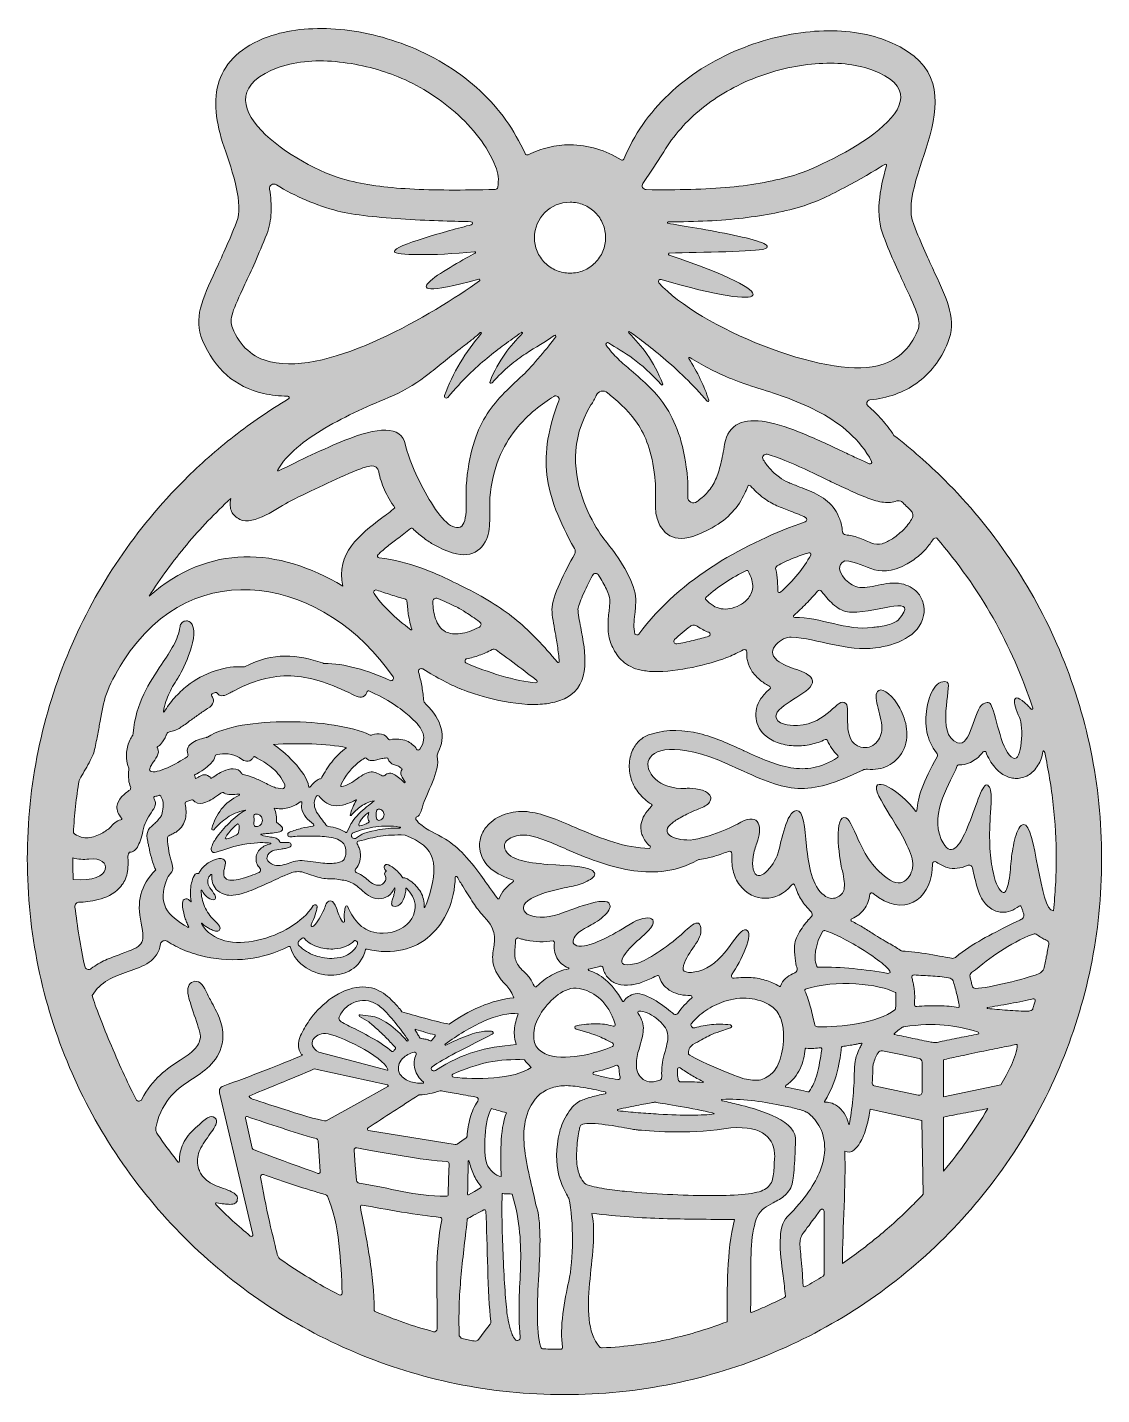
# Model space of a CAD drawing. Header units: inches. Extents: x -5.3 to 2.5, y -7.5 to 2.5.
import ezdxf

# ---------------------------------------------------------------- set-up
doc = ezdxf.new("R2010")
doc.units = ezdxf.units.IN
doc.header["$MEASUREMENT"] = 0
doc.layers.add('_U+0421_U+043B_U+043E_U+0439 1', color=7, linetype='Continuous')

# ---------------------------------------------------------------- blocks, each defined once
blk = doc.blocks.new('block 2')
at = {"layer": '_U+0421_U+043B_U+043E_U+0439 1', "true_color": 0xffffff}
h = blk.add_hatch(color=7, dxfattribs=at)
edge = h.paths.add_edge_path()
edge.add_spline(control_points=[(1.972, -3.327), (1.946, -3.328), (1.926, -3.37), (1.911, -3.421), (1.896, -3.473), (1.887, -3.535), (1.882, -3.577), (1.878, -3.622), (1.873, -3.686), (1.864, -3.738), (1.855, -3.789), (1.842, -3.828), (1.822, -3.824), (1.798, -3.817), (1.768, -3.767), (1.748, -3.674), (1.727, -3.58), (1.716, -3.443), (1.728, -3.263), (1.73, -3.224), (1.736, -3.169), (1.734, -3.123), (1.733, -3.077), (1.725, -3.04), (1.7, -3.037), (1.667, -3.033), (1.618, -3.209), (1.561, -3.347), (1.504, -3.486), (1.437, -3.587), (1.369, -3.435), (1.325, -3.336), (1.344, -3.229), (1.379, -3.134), (1.414, -3.039), (1.464, -2.955), (1.484, -2.902), (1.485, -2.898), (1.487, -2.895), (1.49, -2.893), (1.493, -2.891), (1.496, -2.89), (1.5, -2.89), (1.525, -2.891), (1.553, -2.886), (1.583, -2.872), (1.613, -2.857), (1.644, -2.834), (1.676, -2.795), (1.678, -2.793), (1.682, -2.791), (1.685, -2.791), (1.689, -2.791), (1.693, -2.791), (1.694, -2.793), (1.712, -2.838), (1.735, -2.876), (1.76, -2.906), (1.785, -2.936), (1.812, -2.958), (1.841, -2.971), (1.854, -2.977), (1.867, -2.982), (1.881, -2.985), (1.894, -2.988), (1.907, -2.989), (1.92, -2.989), (1.934, -2.989), (1.949, -2.987), (1.963, -2.983), (1.978, -2.979), (1.992, -2.974), (2.005, -2.966), (2.033, -2.95), (2.058, -2.924), (2.077, -2.893), (2.096, -2.863), (2.109, -2.827), (2.112, -2.793), (2.112, -2.787), (2.115, -2.786), (2.118, -2.788), (2.121, -2.789), (2.124, -2.794), (2.126, -2.8), (2.153, -2.925), (2.175, -3.053), (2.189, -3.182), (2.203, -3.312), (2.211, -3.444), (2.211, -3.577), (2.211, -3.642), (2.209, -3.706), (2.205, -3.769), (2.202, -3.833), (2.197, -3.896), (2.19, -3.958), (2.139, -3.958), (2.107, -3.798), (2.076, -3.639), (2.046, -3.48), (2.017, -3.322), (1.972, -3.327), (1.972, -3.327), (1.972, -3.327), (1.972, -3.327), (1.972, -3.327), (1.972, -3.327), (1.972, -3.327)], knot_values=[0, 0, 0, 0, 1, 1, 1, 2, 2, 2, 3, 3, 3, 4, 4, 4, 5, 5, 5, 6, 6, 6, 7, 7, 7, 8, 8, 8, 9, 9, 9, 10, 10, 10, 11, 11, 11, 12, 12, 12, 13, 13, 13, 14, 14, 14, 15, 15, 15, 16, 16, 16, 17, 17, 17, 18, 18, 18, 19, 19, 19, 20, 20, 20, 21, 21, 21, 22, 22, 22, 23, 23, 23, 24, 24, 24, 25, 25, 25, 26, 26, 26, 27, 27, 27, 28, 28, 28, 29, 29, 29, 30, 30, 30, 31, 31, 31, 32, 32, 32, 33, 33, 33, 34, 34, 34, 35, 35, 35, 36, 36, 36, 36], degree=3, periodic=1)
edge = h.paths.add_edge_path()
edge.add_spline(control_points=[(-0.815, 1.366), (-0.822, 1.357), (-0.821, 1.345), (-0.817, 1.337), (-0.812, 1.328), (-0.803, 1.321), (-0.791, 1.321), (-0.559, 1.317), (-0.358, 1.323), (-0.179, 1.339), (-0.001, 1.356), (0.154, 1.385), (0.296, 1.428), (0.423, 1.467), (0.723, 1.603), (0.911, 1.758), (1.098, 1.912), (1.174, 2.086), (0.854, 2.2), (0.741, 2.241), (0.598, 2.254), (0.447, 2.242), (0.296, 2.23), (0.135, 2.192), (-0.016, 2.13), (-0.163, 2.07), (-0.293, 1.992), (-0.404, 1.898), (-0.515, 1.805), (-0.607, 1.696), (-0.676, 1.576), (-0.676, 1.576), (-0.745, 1.471), (-0.745, 1.471), (-0.745, 1.471), (-0.815, 1.366), (-0.815, 1.366)], knot_values=[0, 0, 0, 0, 1, 1, 1, 2, 2, 2, 3, 3, 3, 4, 4, 4, 5, 5, 5, 6, 6, 6, 7, 7, 7, 8, 8, 8, 9, 9, 9, 10, 10, 10, 11, 11, 11, 12, 12, 12, 12], degree=3, periodic=1)
edge = h.paths.add_edge_path()
edge.add_spline(control_points=[(0.365, 1.203), (0.228, 1.161), (0.082, 1.132), (-0.082, 1.113), (-0.246, 1.094), (-0.426, 1.085), (-0.63, 1.085), (-0.634, 1.085), (-0.635, 1.083), (-0.636, 1.08), (-0.636, 1.078), (-0.635, 1.076), (-0.632, 1.075), (-0.538, 1.058), (-0.323, 1.024), (-0.151, 0.988), (0.022, 0.951), (0.151, 0.912), (0.071, 0.885), (0.046, 0.877), (-0.07, 0.871), (-0.209, 0.866), (-0.347, 0.862), (-0.507, 0.859), (-0.621, 0.857), (-0.625, 0.857), (-0.628, 0.854), (-0.628, 0.851), (-0.629, 0.847), (-0.627, 0.844), (-0.623, 0.842), (-0.182, 0.693), (0.011, 0.587), (-0.01, 0.548), (-0.031, 0.51), (-0.266, 0.54), (-0.682, 0.663), (-0.689, 0.665), (-0.696, 0.662), (-0.699, 0.657), (-0.702, 0.652), (-0.703, 0.644), (-0.698, 0.639), (-0.551, 0.475), (-0.247, 0.3), (0.068, 0.177), (0.383, 0.054), (0.71, -0.017), (0.901, 0.03), (0.971, 0.048), (1.03, 0.078), (1.08, 0.121), (1.129, 0.164), (1.168, 0.221), (1.197, 0.292), (1.21, 0.323), (1.209, 0.356), (1.194, 0.405), (1.179, 0.454), (1.15, 0.518), (1.105, 0.613), (1.083, 0.661), (1.058, 0.714), (1.031, 0.775), (1.004, 0.836), (0.976, 0.903), (0.946, 0.98), (0.915, 1.057), (0.908, 1.142), (0.915, 1.23), (0.922, 1.317), (0.943, 1.408), (0.969, 1.496), (0.97, 1.5), (0.968, 1.503), (0.966, 1.505), (0.963, 1.508), (0.959, 1.508), (0.955, 1.506), (0.914, 1.48), (0.815, 1.419), (0.702, 1.358), (0.589, 1.296), (0.462, 1.233), (0.365, 1.203)], knot_values=[0, 0, 0, 0, 1, 1, 1, 2, 2, 2, 3, 3, 3, 4, 4, 4, 5, 5, 5, 6, 6, 6, 7, 7, 7, 8, 8, 8, 9, 9, 9, 10, 10, 10, 11, 11, 11, 12, 12, 12, 13, 13, 13, 14, 14, 14, 15, 15, 15, 16, 16, 16, 17, 17, 17, 18, 18, 18, 19, 19, 19, 20, 20, 20, 21, 21, 21, 22, 22, 22, 23, 23, 23, 24, 24, 24, 25, 25, 25, 26, 26, 26, 27, 27, 27, 28, 28, 28, 28], degree=3, periodic=1)
edge = h.paths.add_edge_path()
edge.add_spline(control_points=[(-3.047, 1.164), (-3.129, 1.186), (-3.206, 1.212), (-3.281, 1.244), (-3.356, 1.275), (-3.427, 1.313), (-3.498, 1.357), (-3.51, 1.364), (-3.524, 1.363), (-3.534, 1.356), (-3.543, 1.35), (-3.55, 1.338), (-3.548, 1.324), (-3.538, 1.267), (-3.534, 1.21), (-3.536, 1.154), (-3.539, 1.099), (-3.549, 1.046), (-3.568, 0.996), (-3.598, 0.92), (-3.627, 0.852), (-3.654, 0.791), (-3.681, 0.73), (-3.706, 0.677), (-3.728, 0.629), (-3.772, 0.534), (-3.802, 0.469), (-3.817, 0.421), (-3.832, 0.372), (-3.833, 0.34), (-3.82, 0.309), (-3.792, 0.241), (-3.755, 0.186), (-3.708, 0.145), (-3.662, 0.104), (-3.607, 0.076), (-3.541, 0.061), (-3.321, 0.009), (-3.023, 0.097), (-2.738, 0.228), (-2.453, 0.359), (-2.181, 0.533), (-2.011, 0.653), (-2.008, 0.655), (-2.007, 0.658), (-2.009, 0.661), (-2.01, 0.664), (-2.013, 0.666), (-2.017, 0.665), (-2.405, 0.558), (-2.444, 0.588), (-2.37, 0.654), (-2.295, 0.719), (-2.108, 0.82), (-2.044, 0.856), (-2.041, 0.857), (-2.04, 0.86), (-2.041, 0.862), (-2.042, 0.865), (-2.044, 0.867), (-2.047, 0.866), (-2.201, 0.851), (-2.347, 0.844), (-2.455, 0.845), (-2.563, 0.845), (-2.632, 0.852), (-2.634, 0.867), (-2.636, 0.89), (-2.537, 0.929), (-2.417, 0.966), (-2.297, 1.004), (-2.155, 1.041), (-2.071, 1.064), (-2.065, 1.065), (-2.062, 1.071), (-2.063, 1.076), (-2.063, 1.081), (-2.067, 1.086), (-2.074, 1.086), (-2.174, 1.088), (-2.362, 1.093), (-2.552, 1.104), (-2.742, 1.116), (-2.935, 1.135), (-3.047, 1.164)], knot_values=[0, 0, 0, 0, 1, 1, 1, 2, 2, 2, 3, 3, 3, 4, 4, 4, 5, 5, 5, 6, 6, 6, 7, 7, 7, 8, 8, 8, 9, 9, 9, 10, 10, 10, 11, 11, 11, 12, 12, 12, 13, 13, 13, 14, 14, 14, 15, 15, 15, 16, 16, 16, 17, 17, 17, 18, 18, 18, 19, 19, 19, 20, 20, 20, 21, 21, 21, 22, 22, 22, 23, 23, 23, 24, 24, 24, 25, 25, 25, 26, 26, 26, 27, 27, 27, 28, 28, 28, 28], degree=3, periodic=1)
edge = h.paths.add_edge_path()
edge.add_spline(control_points=[(-3.557, 2.44), (-3.415, 2.491), (-3.245, 2.509), (-3.065, 2.496), (-2.885, 2.483), (-2.696, 2.439), (-2.517, 2.366), (-2.321, 2.286), (-2.149, 2.176), (-2.007, 2.044), (-1.865, 1.912), (-1.754, 1.757), (-1.678, 1.585), (-1.676, 1.58), (-1.672, 1.577), (-1.668, 1.576), (-1.663, 1.574), (-1.658, 1.574), (-1.654, 1.576), (-1.607, 1.6), (-1.558, 1.618), (-1.506, 1.63), (-1.455, 1.643), (-1.402, 1.649), (-1.348, 1.649), (-1.281, 1.649), (-1.216, 1.639), (-1.153, 1.62), (-1.09, 1.602), (-1.03, 1.574), (-0.975, 1.538), (-0.972, 1.535), (-0.968, 1.535), (-0.964, 1.536), (-0.96, 1.537), (-0.957, 1.54), (-0.955, 1.544), (-0.881, 1.722), (-0.769, 1.882), (-0.626, 2.018), (-0.482, 2.155), (-0.307, 2.267), (-0.106, 2.349), (0.073, 2.423), (0.262, 2.467), (0.442, 2.48), (0.622, 2.492), (0.792, 2.474), (0.934, 2.424), (1.337, 2.28), (1.36, 2.03), (1.3, 1.771), (1.239, 1.513), (1.096, 1.246), (1.167, 1.066), (1.195, 0.993), (1.223, 0.928), (1.249, 0.87), (1.275, 0.812), (1.299, 0.76), (1.32, 0.713), (1.369, 0.608), (1.41, 0.52), (1.43, 0.439), (1.45, 0.357), (1.45, 0.282), (1.417, 0.201), (1.363, 0.072), (1.286, -0.026), (1.189, -0.095), (1.093, -0.165), (0.977, -0.205), (0.846, -0.219), (0.835, -0.22), (0.828, -0.228), (0.825, -0.237), (0.822, -0.246), (0.825, -0.256), (0.833, -0.263), (0.868, -0.294), (0.902, -0.326), (0.933, -0.362), (0.965, -0.398), (0.995, -0.436), (1.022, -0.478), (1.087, -0.528), (1.15, -0.58), (1.212, -0.635), (1.274, -0.689), (1.333, -0.745), (1.392, -0.803), (1.747, -1.157), (2.035, -1.58), (2.234, -2.049), (2.433, -2.518), (2.543, -3.033), (2.543, -3.575), (2.543, -3.575), (2.543, -3.577), (2.543, -3.577), (2.543, -3.577), (2.543, -3.579), (2.543, -3.579), (2.543, -4.12), (2.433, -4.636), (2.234, -5.105), (2.035, -5.574), (1.747, -5.996), (1.392, -6.351), (1.036, -6.706), (0.612, -6.993), (0.142, -7.192), (-0.329, -7.39), (-0.846, -7.5), (-1.389, -7.5), (-1.932, -7.5), (-2.449, -7.39), (-2.919, -7.192), (-3.39, -6.993), (-3.813, -6.706), (-4.169, -6.351), (-4.525, -5.996), (-4.813, -5.573), (-5.012, -5.104), (-5.211, -4.635), (-5.321, -4.119), (-5.321, -3.577), (-5.321, -3.035), (-5.211, -2.519), (-5.012, -2.05), (-4.813, -1.58), (-4.525, -1.158), (-4.169, -0.803), (-4.055, -0.689), (-3.935, -0.583), (-3.808, -0.484), (-3.681, -0.385), (-3.548, -0.294), (-3.41, -0.211), (-3.405, -0.208), (-3.403, -0.203), (-3.404, -0.199), (-3.406, -0.194), (-3.409, -0.191), (-3.415, -0.191), (-3.445, -0.19), (-3.475, -0.189), (-3.504, -0.186), (-3.534, -0.182), (-3.563, -0.177), (-3.593, -0.171), (-3.697, -0.147), (-3.787, -0.102), (-3.861, -0.037), (-3.936, 0.028), (-3.995, 0.113), (-4.039, 0.217), (-4.072, 0.298), (-4.073, 0.373), (-4.053, 0.454), (-4.033, 0.536), (-3.992, 0.623), (-3.943, 0.728), (-3.922, 0.775), (-3.898, 0.827), (-3.872, 0.886), (-3.846, 0.944), (-3.818, 1.01), (-3.789, 1.083), (-3.763, 1.149), (-3.77, 1.24), (-3.791, 1.338), (-3.813, 1.435), (-3.849, 1.54), (-3.88, 1.632), (-3.942, 1.812), (-3.962, 1.978), (-3.916, 2.117), (-3.869, 2.256), (-3.758, 2.368), (-3.557, 2.44), (-3.557, 2.44), (-3.557, 2.44), (-3.557, 2.44), (-3.557, 2.44), (-3.557, 2.44), (-3.557, 2.44)], knot_values=[0, 0, 0, 0, 1, 1, 1, 2, 2, 2, 3, 3, 3, 4, 4, 4, 5, 5, 5, 6, 6, 6, 7, 7, 7, 8, 8, 8, 9, 9, 9, 10, 10, 10, 11, 11, 11, 12, 12, 12, 13, 13, 13, 14, 14, 14, 15, 15, 15, 16, 16, 16, 17, 17, 17, 18, 18, 18, 19, 19, 19, 20, 20, 20, 21, 21, 21, 22, 22, 22, 23, 23, 23, 24, 24, 24, 25, 25, 25, 26, 26, 26, 27, 27, 27, 28, 28, 28, 29, 29, 29, 30, 30, 30, 31, 31, 31, 32, 32, 32, 33, 33, 33, 34, 34, 34, 35, 35, 35, 36, 36, 36, 37, 37, 37, 38, 38, 38, 39, 39, 39, 40, 40, 40, 41, 41, 41, 42, 42, 42, 43, 43, 43, 44, 44, 44, 45, 45, 45, 46, 46, 46, 47, 47, 47, 48, 48, 48, 49, 49, 49, 50, 50, 50, 51, 51, 51, 52, 52, 52, 53, 53, 53, 54, 54, 54, 55, 55, 55, 56, 56, 56, 57, 57, 57, 58, 58, 58, 59, 59, 59, 60, 60, 60, 61, 61, 61, 62, 62, 62, 62], degree=3, periodic=1)
edge = h.paths.add_edge_path()
edge.add_spline(control_points=[(-2.988, 1.392), (-2.852, 1.356), (-2.7, 1.336), (-2.521, 1.326), (-2.343, 1.316), (-2.138, 1.316), (-1.897, 1.322), (-1.892, 1.322), (-1.887, 1.324), (-1.884, 1.327), (-1.88, 1.33), (-1.878, 1.334), (-1.877, 1.339), (-1.877, 1.339), (-1.877, 1.339), (-1.877, 1.339), (-1.877, 1.339), (-1.877, 1.339), (-1.877, 1.339), (-1.873, 1.364), (-1.872, 1.39), (-1.874, 1.416), (-1.877, 1.442), (-1.883, 1.467), (-1.893, 1.491), (-1.954, 1.64), (-2.061, 1.775), (-2.189, 1.887), (-2.316, 1.999), (-2.464, 2.088), (-2.607, 2.147), (-2.732, 2.198), (-2.884, 2.239), (-3.037, 2.255), (-3.191, 2.272), (-3.345, 2.264), (-3.477, 2.217), (-3.797, 2.102), (-3.765, 1.92), (-3.608, 1.754), (-3.451, 1.588), (-3.168, 1.439), (-2.988, 1.392), (-2.988, 1.392), (-2.988, 1.392), (-2.988, 1.392), (-2.988, 1.392), (-2.988, 1.392), (-2.988, 1.392)], knot_values=[0, 0, 0, 0, 1, 1, 1, 2, 2, 2, 3, 3, 3, 4, 4, 4, 5, 5, 5, 6, 6, 6, 7, 7, 7, 8, 8, 8, 9, 9, 9, 10, 10, 10, 11, 11, 11, 12, 12, 12, 13, 13, 13, 14, 14, 14, 15, 15, 15, 16, 16, 16, 16], degree=3, periodic=1)
edge = h.paths.add_edge_path()
edge.add_spline(control_points=[(-3.924, -3.525), (-3.967, -3.54), (-3.977, -3.525), (-3.974, -3.501), (-3.97, -3.477), (-3.952, -3.445), (-3.939, -3.426), (-3.913, -3.391), (-3.879, -3.351), (-3.842, -3.314), (-3.805, -3.277), (-3.765, -3.244), (-3.725, -3.224), (-3.724, -3.224), (-3.724, -3.223), (-3.724, -3.222), (-3.725, -3.221), (-3.725, -3.221), (-3.726, -3.221), (-3.781, -3.234), (-3.821, -3.251), (-3.856, -3.275), (-3.891, -3.298), (-3.921, -3.328), (-3.955, -3.365), (-3.958, -3.368), (-3.962, -3.368), (-3.966, -3.366), (-3.969, -3.365), (-3.971, -3.361), (-3.97, -3.356), (-3.957, -3.306), (-3.934, -3.257), (-3.901, -3.215), (-3.868, -3.173), (-3.825, -3.138), (-3.772, -3.115), (-3.769, -3.113), (-3.768, -3.111), (-3.769, -3.108), (-3.769, -3.106), (-3.771, -3.104), (-3.774, -3.104), (-3.792, -3.105), (-3.813, -3.108), (-3.831, -3.108), (-3.85, -3.107), (-3.868, -3.105), (-3.88, -3.096), (-3.884, -3.093), (-3.888, -3.092), (-3.892, -3.092), (-3.897, -3.093), (-3.901, -3.094), (-3.905, -3.097), (-3.947, -3.128), (-3.983, -3.152), (-4.014, -3.164), (-4.045, -3.176), (-4.07, -3.177), (-4.092, -3.161), (-4.094, -3.16), (-4.096, -3.159), (-4.098, -3.157), (-4.099, -3.156), (-4.101, -3.154), (-4.102, -3.153), (-4.105, -3.15), (-4.108, -3.148), (-4.112, -3.147), (-4.115, -3.146), (-4.119, -3.146), (-4.123, -3.148), (-4.128, -3.149), (-4.133, -3.151), (-4.138, -3.152), (-4.143, -3.154), (-4.149, -3.156), (-4.154, -3.157), (-4.158, -3.158), (-4.161, -3.161), (-4.164, -3.164), (-4.166, -3.168), (-4.167, -3.172), (-4.166, -3.176), (-4.158, -3.211), (-4.156, -3.249), (-4.164, -3.284), (-4.173, -3.32), (-4.191, -3.352), (-4.225, -3.376), (-4.235, -3.384), (-4.245, -3.389), (-4.255, -3.394), (-4.265, -3.4), (-4.274, -3.404), (-4.284, -3.409), (-4.288, -3.411), (-4.291, -3.414), (-4.292, -3.417), (-4.294, -3.42), (-4.295, -3.424), (-4.295, -3.428), (-4.295, -3.452), (-4.29, -3.489), (-4.284, -3.524), (-4.278, -3.559), (-4.27, -3.592), (-4.264, -3.607), (-4.251, -3.643), (-4.255, -3.66), (-4.264, -3.674), (-4.273, -3.688), (-4.288, -3.699), (-4.297, -3.722), (-4.335, -3.817), (-4.335, -3.884), (-4.306, -3.939), (-4.278, -3.993), (-4.221, -4.035), (-4.147, -4.079), (-4.145, -4.08), (-4.143, -4.08), (-4.141, -4.078), (-4.14, -4.077), (-4.139, -4.075), (-4.14, -4.073), (-4.146, -4.063), (-4.151, -4.052), (-4.155, -4.041), (-4.16, -4.031), (-4.164, -4.019), (-4.167, -4.008), (-4.182, -3.955), (-4.187, -3.923), (-4.185, -3.903), (-4.184, -3.883), (-4.176, -3.876), (-4.167, -3.872), (-4.16, -3.869), (-4.153, -3.87), (-4.146, -3.873), (-4.139, -3.876), (-4.132, -3.882), (-4.125, -3.891), (-4.124, -3.892), (-4.123, -3.892), (-4.122, -3.892), (-4.122, -3.892), (-4.121, -3.891), (-4.121, -3.89), (-4.125, -3.866), (-4.127, -3.842), (-4.126, -3.819), (-4.126, -3.797), (-4.124, -3.777), (-4.121, -3.762), (-4.118, -3.752), (-4.114, -3.731), (-4.106, -3.714), (-4.098, -3.696), (-4.087, -3.681), (-4.072, -3.684), (-4.07, -3.684), (-4.068, -3.684), (-4.066, -3.683), (-4.064, -3.682), (-4.063, -3.681), (-4.062, -3.679), (-4.059, -3.671), (-4.054, -3.664), (-4.049, -3.657), (-4.044, -3.65), (-4.038, -3.643), (-4.031, -3.636), (-4.012, -3.616), (-3.984, -3.598), (-3.957, -3.587), (-3.93, -3.576), (-3.904, -3.572), (-3.888, -3.579), (-3.882, -3.582), (-3.877, -3.586), (-3.874, -3.592), (-3.871, -3.597), (-3.87, -3.603), (-3.87, -3.61), (-3.871, -3.623), (-3.878, -3.643), (-3.882, -3.664), (-3.885, -3.685), (-3.885, -3.706), (-3.871, -3.72), (-3.851, -3.739), (-3.806, -3.736), (-3.758, -3.724), (-3.71, -3.712), (-3.659, -3.692), (-3.624, -3.677), (-3.618, -3.674), (-3.614, -3.669), (-3.613, -3.663), (-3.612, -3.657), (-3.614, -3.651), (-3.618, -3.647), (-3.627, -3.637), (-3.634, -3.627), (-3.639, -3.616), (-3.644, -3.604), (-3.647, -3.592), (-3.647, -3.579), (-3.648, -3.549), (-3.635, -3.524), (-3.614, -3.505), (-3.594, -3.486), (-3.566, -3.473), (-3.539, -3.467), (-3.538, -3.467), (-3.538, -3.466), (-3.538, -3.465), (-3.538, -3.464), (-3.538, -3.464), (-3.539, -3.463), (-3.556, -3.461), (-3.596, -3.456), (-3.66, -3.462), (-3.725, -3.468), (-3.813, -3.484), (-3.924, -3.525)], knot_values=[0, 0, 0, 0, 1, 1, 1, 2, 2, 2, 3, 3, 3, 4, 4, 4, 5, 5, 5, 6, 6, 6, 7, 7, 7, 8, 8, 8, 9, 9, 9, 10, 10, 10, 11, 11, 11, 12, 12, 12, 13, 13, 13, 14, 14, 14, 15, 15, 15, 16, 16, 16, 17, 17, 17, 18, 18, 18, 19, 19, 19, 20, 20, 20, 21, 21, 21, 22, 22, 22, 23, 23, 23, 24, 24, 24, 25, 25, 25, 26, 26, 26, 27, 27, 27, 28, 28, 28, 29, 29, 29, 30, 30, 30, 31, 31, 31, 32, 32, 32, 33, 33, 33, 34, 34, 34, 35, 35, 35, 36, 36, 36, 37, 37, 37, 38, 38, 38, 39, 39, 39, 40, 40, 40, 41, 41, 41, 42, 42, 42, 43, 43, 43, 44, 44, 44, 45, 45, 45, 46, 46, 46, 47, 47, 47, 48, 48, 48, 49, 49, 49, 50, 50, 50, 51, 51, 51, 52, 52, 52, 53, 53, 53, 54, 54, 54, 55, 55, 55, 56, 56, 56, 57, 57, 57, 58, 58, 58, 59, 59, 59, 60, 60, 60, 61, 61, 61, 62, 62, 62, 63, 63, 63, 64, 64, 64, 65, 65, 65, 66, 66, 66, 67, 67, 67, 68, 68, 68, 69, 69, 69, 70, 70, 70, 71, 71, 71, 72, 72, 72, 73, 73, 73, 74, 74, 74, 75, 75, 75, 76, 76, 76, 76], degree=3, periodic=1)
edge = h.paths.add_edge_path()
edge.add_spline(control_points=[(-3.406, -3.459), (-3.402, -3.46), (-3.398, -3.461), (-3.395, -3.464), (-3.392, -3.467), (-3.39, -3.47), (-3.39, -3.475), (-3.389, -3.479), (-3.39, -3.483), (-3.392, -3.486), (-3.394, -3.489), (-3.397, -3.492), (-3.401, -3.493), (-3.41, -3.497), (-3.421, -3.5), (-3.431, -3.502), (-3.442, -3.503), (-3.453, -3.505), (-3.464, -3.506), (-3.484, -3.509), (-3.506, -3.512), (-3.526, -3.52), (-3.545, -3.528), (-3.56, -3.541), (-3.566, -3.565), (-3.569, -3.579), (-3.564, -3.59), (-3.556, -3.598), (-3.548, -3.607), (-3.536, -3.613), (-3.525, -3.619), (-3.506, -3.627), (-3.488, -3.629), (-3.47, -3.626), (-3.451, -3.624), (-3.432, -3.617), (-3.412, -3.611), (-3.395, -3.605), (-3.377, -3.599), (-3.357, -3.595), (-3.337, -3.591), (-3.315, -3.589), (-3.292, -3.592), (-3.23, -3.601), (-3.182, -3.607), (-3.143, -3.61), (-3.103, -3.613), (-3.071, -3.612), (-3.043, -3.605), (-3.02, -3.599), (-3.008, -3.59), (-3, -3.578), (-2.993, -3.565), (-2.991, -3.55), (-2.989, -3.532), (-2.986, -3.479), (-3.013, -3.45), (-3.051, -3.434), (-3.089, -3.418), (-3.138, -3.415), (-3.178, -3.413), (-3.205, -3.413), (-3.246, -3.411), (-3.288, -3.412), (-3.329, -3.412), (-3.369, -3.413), (-3.393, -3.417), (-3.398, -3.418), (-3.402, -3.417), (-3.406, -3.415), (-3.41, -3.413), (-3.413, -3.409), (-3.414, -3.405), (-3.415, -3.4), (-3.415, -3.396), (-3.413, -3.392), (-3.411, -3.388), (-3.408, -3.385), (-3.403, -3.383), (-3.373, -3.371), (-3.343, -3.362), (-3.314, -3.354), (-3.285, -3.347), (-3.257, -3.342), (-3.23, -3.339), (-3.226, -3.338), (-3.224, -3.336), (-3.223, -3.333), (-3.222, -3.33), (-3.223, -3.326), (-3.226, -3.324), (-3.246, -3.308), (-3.266, -3.292), (-3.282, -3.273), (-3.298, -3.254), (-3.31, -3.231), (-3.313, -3.204), (-3.313, -3.198), (-3.313, -3.192), (-3.313, -3.187), (-3.313, -3.181), (-3.312, -3.175), (-3.311, -3.169), (-3.31, -3.165), (-3.312, -3.162), (-3.315, -3.161), (-3.317, -3.159), (-3.321, -3.159), (-3.323, -3.161), (-3.35, -3.181), (-3.382, -3.197), (-3.414, -3.205), (-3.447, -3.213), (-3.482, -3.214), (-3.514, -3.206), (-3.506, -3.224), (-3.501, -3.24), (-3.499, -3.257), (-3.496, -3.274), (-3.496, -3.291), (-3.496, -3.31), (-3.477, -3.326), (-3.466, -3.336), (-3.459, -3.343), (-3.453, -3.35), (-3.452, -3.354), (-3.453, -3.36), (-3.453, -3.36), (-3.453, -3.362), (-3.453, -3.362), (-3.453, -3.362), (-3.453, -3.364), (-3.453, -3.364), (-3.453, -3.364), (-3.454, -3.367), (-3.454, -3.367), (-3.454, -3.367), (-3.456, -3.369), (-3.456, -3.369), (-3.462, -3.378), (-3.481, -3.383), (-3.499, -3.386), (-3.518, -3.39), (-3.536, -3.391), (-3.543, -3.391), (-3.553, -3.392), (-3.563, -3.392), (-3.573, -3.393), (-3.583, -3.394), (-3.593, -3.395), (-3.603, -3.396), (-3.615, -3.397), (-3.614, -3.401), (-3.602, -3.405), (-3.591, -3.409), (-3.57, -3.414), (-3.541, -3.418), (-3.524, -3.421), (-3.51, -3.423), (-3.499, -3.427), (-3.488, -3.432), (-3.48, -3.438), (-3.476, -3.449), (-3.475, -3.452), (-3.473, -3.455), (-3.471, -3.456), (-3.469, -3.458), (-3.466, -3.459), (-3.462, -3.459), (-3.454, -3.459), (-3.442, -3.459), (-3.431, -3.459), (-3.42, -3.459), (-3.41, -3.459), (-3.406, -3.459)], knot_values=[0, 0, 0, 0, 1, 1, 1, 2, 2, 2, 3, 3, 3, 4, 4, 4, 5, 5, 5, 6, 6, 6, 7, 7, 7, 8, 8, 8, 9, 9, 9, 10, 10, 10, 11, 11, 11, 12, 12, 12, 13, 13, 13, 14, 14, 14, 15, 15, 15, 16, 16, 16, 17, 17, 17, 18, 18, 18, 19, 19, 19, 20, 20, 20, 21, 21, 21, 22, 22, 22, 23, 23, 23, 24, 24, 24, 25, 25, 25, 26, 26, 26, 27, 27, 27, 28, 28, 28, 29, 29, 29, 30, 30, 30, 31, 31, 31, 32, 32, 32, 33, 33, 33, 34, 34, 34, 35, 35, 35, 36, 36, 36, 37, 37, 37, 38, 38, 38, 39, 39, 39, 40, 40, 40, 41, 41, 41, 42, 42, 42, 43, 43, 43, 44, 44, 44, 45, 45, 45, 46, 46, 46, 47, 47, 47, 48, 48, 48, 49, 49, 49, 50, 50, 50, 51, 51, 51, 52, 52, 52, 53, 53, 53, 54, 54, 54, 55, 55, 55, 56, 56, 56, 57, 57, 57, 58, 58, 58, 58], degree=3, periodic=1)
edge = h.paths.add_edge_path()
edge.add_spline(control_points=[(2.086, -4.418), (2.034, -4.438), (1.942, -4.464), (1.851, -4.486), (1.76, -4.507), (1.669, -4.525), (1.622, -4.527), (1.616, -4.527), (1.61, -4.525), (1.605, -4.521), (1.6, -4.518), (1.596, -4.512), (1.595, -4.506), (1.593, -4.497), (1.59, -4.485), (1.587, -4.474), (1.585, -4.462), (1.582, -4.451), (1.58, -4.442), (1.578, -4.436), (1.579, -4.43), (1.581, -4.425), (1.582, -4.419), (1.586, -4.414), (1.591, -4.411), (1.666, -4.352), (1.732, -4.299), (1.803, -4.253), (1.873, -4.206), (1.948, -4.165), (2.043, -4.128), (2.047, -4.126), (2.052, -4.126), (2.057, -4.127), (2.061, -4.127), (2.066, -4.129), (2.07, -4.133), (2.081, -4.143), (2.093, -4.151), (2.104, -4.157), (2.115, -4.164), (2.127, -4.169), (2.137, -4.172), (2.144, -4.175), (2.149, -4.179), (2.152, -4.184), (2.155, -4.19), (2.157, -4.197), (2.156, -4.203), (2.15, -4.234), (2.145, -4.264), (2.138, -4.294), (2.132, -4.324), (2.126, -4.355), (2.119, -4.384), (2.118, -4.388), (2.112, -4.395), (2.106, -4.402), (2.099, -4.409), (2.091, -4.416), (2.086, -4.418)], knot_values=[0, 0, 0, 0, 1, 1, 1, 2, 2, 2, 3, 3, 3, 4, 4, 4, 5, 5, 5, 6, 6, 6, 7, 7, 7, 8, 8, 8, 9, 9, 9, 10, 10, 10, 11, 11, 11, 12, 12, 12, 13, 13, 13, 14, 14, 14, 15, 15, 15, 16, 16, 16, 17, 17, 17, 18, 18, 18, 19, 19, 19, 20, 20, 20, 20], degree=3, periodic=1)
edge = h.paths.add_edge_path()
edge.add_spline(control_points=[(2.01, -4.693), (1.962, -4.693), (1.906, -4.69), (1.853, -4.686), (1.8, -4.682), (1.749, -4.677), (1.708, -4.673), (1.706, -4.673), (1.705, -4.671), (1.705, -4.67), (1.705, -4.669), (1.706, -4.667), (1.708, -4.667), (1.748, -4.659), (1.812, -4.649), (1.875, -4.637), (1.939, -4.626), (2.002, -4.613), (2.039, -4.603), (2.045, -4.601), (2.05, -4.603), (2.053, -4.606), (2.056, -4.609), (2.058, -4.614), (2.056, -4.62), (2.053, -4.629), (2.05, -4.64), (2.047, -4.65), (2.044, -4.66), (2.041, -4.67), (2.038, -4.679), (2.037, -4.682), (2.032, -4.685), (2.027, -4.688), (2.021, -4.69), (2.014, -4.693), (2.01, -4.693)], knot_values=[0, 0, 0, 0, 1, 1, 1, 2, 2, 2, 3, 3, 3, 4, 4, 4, 5, 5, 5, 6, 6, 6, 7, 7, 7, 8, 8, 8, 9, 9, 9, 10, 10, 10, 11, 11, 11, 12, 12, 12, 12], degree=3, periodic=1)
edge = h.paths.add_edge_path()
edge.add_spline(control_points=[(1.806, -5.231), (1.806, -5.231), (1.596, -5.275), (1.596, -5.275), (1.596, -5.275), (1.386, -5.319), (1.386, -5.319), (1.386, -5.319), (1.386, -5.184), (1.386, -5.184), (1.386, -5.184), (1.386, -5.048), (1.386, -5.048), (1.411, -5.042), (1.448, -5.034), (1.495, -5.024), (1.541, -5.014), (1.598, -5.002), (1.661, -4.989), (1.716, -4.978), (1.768, -4.967), (1.813, -4.958), (1.859, -4.949), (1.897, -4.941), (1.925, -4.936), (1.925, -4.983), (1.906, -5.036), (1.882, -5.087), (1.858, -5.139), (1.828, -5.189), (1.806, -5.231), (1.806, -5.231), (1.806, -5.231), (1.806, -5.231), (1.806, -5.231), (1.806, -5.231), (1.806, -5.231)], knot_values=[0, 0, 0, 0, 1, 1, 1, 2, 2, 2, 3, 3, 3, 4, 4, 4, 5, 5, 5, 6, 6, 6, 7, 7, 7, 8, 8, 8, 9, 9, 9, 10, 10, 10, 11, 11, 11, 12, 12, 12, 12], degree=3, periodic=1)
edge = h.paths.add_edge_path()
edge.add_spline(control_points=[(1.386, -5.863), (1.386, -5.863), (1.386, -5.666), (1.386, -5.666), (1.386, -5.666), (1.386, -5.469), (1.386, -5.469), (1.442, -5.456), (1.495, -5.446), (1.548, -5.436), (1.601, -5.427), (1.654, -5.417), (1.709, -5.406), (1.66, -5.49), (1.61, -5.567), (1.557, -5.642), (1.504, -5.716), (1.448, -5.789), (1.386, -5.863), (1.386, -5.863), (1.386, -5.863), (1.386, -5.863), (1.386, -5.863), (1.386, -5.863), (1.386, -5.863)], knot_values=[0, 0, 0, 0, 1, 1, 1, 2, 2, 2, 3, 3, 3, 4, 4, 4, 5, 5, 5, 6, 6, 6, 7, 7, 7, 8, 8, 8, 8], degree=3, periodic=1)
edge = h.paths.add_edge_path()
edge.add_spline(control_points=[(1.357, -4.917), (1.343, -4.921), (1.335, -4.923), (1.326, -4.923), (1.317, -4.923), (1.308, -4.922), (1.293, -4.919), (1.249, -4.91), (1.205, -4.901), (1.161, -4.892), (1.117, -4.883), (1.073, -4.873), (1.029, -4.864), (1.027, -4.864), (1.026, -4.863), (1.025, -4.862), (1.024, -4.86), (1.023, -4.859), (1.024, -4.858), (1.037, -4.847), (1.049, -4.837), (1.06, -4.828), (1.071, -4.82), (1.08, -4.814), (1.086, -4.81), (1.087, -4.809), (1.089, -4.809), (1.091, -4.808), (1.092, -4.807), (1.094, -4.807), (1.096, -4.807), (1.213, -4.79), (1.306, -4.787), (1.391, -4.795), (1.475, -4.802), (1.551, -4.82), (1.633, -4.843), (1.639, -4.845), (1.642, -4.849), (1.642, -4.852), (1.643, -4.856), (1.643, -4.859), (1.643, -4.859), (1.595, -4.869), (1.547, -4.878), (1.5, -4.888), (1.452, -4.897), (1.404, -4.907), (1.357, -4.917), (1.357, -4.917), (1.357, -4.917), (1.357, -4.917), (1.357, -4.917), (1.357, -4.917), (1.357, -4.917)], knot_values=[0, 0, 0, 0, 1, 1, 1, 2, 2, 2, 3, 3, 3, 4, 4, 4, 5, 5, 5, 6, 6, 6, 7, 7, 7, 8, 8, 8, 9, 9, 9, 10, 10, 10, 11, 11, 11, 12, 12, 12, 13, 13, 13, 14, 14, 14, 15, 15, 15, 16, 16, 16, 17, 17, 17, 18, 18, 18, 18], degree=3, periodic=1)
edge = h.paths.add_edge_path()
edge.add_spline(control_points=[(1.201, -5.307), (1.201, -5.307), (1.04, -5.274), (1.04, -5.274), (1.04, -5.274), (0.879, -5.24), (0.879, -5.24), (0.874, -5.239), (0.87, -5.237), (0.868, -5.233), (0.865, -5.23), (0.864, -5.225), (0.864, -5.221), (0.864, -5.208), (0.865, -5.196), (0.866, -5.183), (0.866, -5.171), (0.867, -5.158), (0.867, -5.146), (0.867, -5.134), (0.867, -5.123), (0.868, -5.113), (0.868, -5.102), (0.869, -5.091), (0.871, -5.081), (0.875, -5.065), (0.88, -5.051), (0.886, -5.037), (0.892, -5.023), (0.898, -5.011), (0.906, -4.997), (0.91, -4.992), (0.914, -4.988), (0.92, -4.985), (0.926, -4.983), (0.932, -4.982), (0.938, -4.983), (0.938, -4.983), (1.072, -5.011), (1.072, -5.011), (1.072, -5.011), (1.206, -5.039), (1.206, -5.039), (1.212, -5.04), (1.218, -5.044), (1.222, -5.049), (1.226, -5.053), (1.228, -5.059), (1.228, -5.066), (1.228, -5.066), (1.229, -5.175), (1.229, -5.175), (1.229, -5.175), (1.23, -5.283), (1.23, -5.283), (1.23, -5.291), (1.226, -5.298), (1.221, -5.302), (1.215, -5.307), (1.208, -5.309), (1.201, -5.307)], knot_values=[0, 0, 0, 0, 1, 1, 1, 2, 2, 2, 3, 3, 3, 4, 4, 4, 5, 5, 5, 6, 6, 6, 7, 7, 7, 8, 8, 8, 9, 9, 9, 10, 10, 10, 11, 11, 11, 12, 12, 12, 13, 13, 13, 14, 14, 14, 15, 15, 15, 16, 16, 16, 17, 17, 17, 18, 18, 18, 19, 19, 19, 20, 20, 20, 20], degree=3, periodic=1)
edge = h.paths.add_edge_path()
edge.add_spline(control_points=[(1.237, -6.032), (1.222, -6.049), (1.21, -6.062), (1.197, -6.075), (1.185, -6.087), (1.172, -6.1), (1.156, -6.116), (1.078, -6.194), (0.996, -6.269), (0.911, -6.339), (0.826, -6.41), (0.737, -6.477), (0.646, -6.539), (0.646, -6.408), (0.652, -6.265), (0.658, -6.123), (0.663, -5.981), (0.667, -5.842), (0.663, -5.717), (0.688, -5.73), (0.71, -5.724), (0.729, -5.711), (0.747, -5.697), (0.763, -5.676), (0.774, -5.657), (0.793, -5.626), (0.809, -5.583), (0.822, -5.538), (0.835, -5.493), (0.844, -5.447), (0.848, -5.411), (0.848, -5.411), (1.037, -5.452), (1.037, -5.452), (1.037, -5.452), (1.227, -5.494), (1.227, -5.494), (1.227, -5.494), (1.232, -5.763), (1.232, -5.763), (1.232, -5.763), (1.237, -6.032), (1.237, -6.032)], knot_values=[0, 0, 0, 0, 1, 1, 1, 2, 2, 2, 3, 3, 3, 4, 4, 4, 5, 5, 5, 6, 6, 6, 7, 7, 7, 8, 8, 8, 9, 9, 9, 10, 10, 10, 11, 11, 11, 12, 12, 12, 13, 13, 13, 14, 14, 14, 14], degree=3, periodic=1)
edge = h.paths.add_edge_path()
edge.add_spline(control_points=[(0.514, -5.353), (0.567, -5.27), (0.597, -5.181), (0.614, -5.108), (0.632, -5.036), (0.637, -4.979), (0.638, -4.959), (0.638, -4.957), (0.639, -4.955), (0.641, -4.953), (0.642, -4.952), (0.644, -4.951), (0.646, -4.951), (0.658, -4.949), (0.675, -4.947), (0.691, -4.944), (0.707, -4.942), (0.723, -4.939), (0.733, -4.937), (0.743, -4.936), (0.752, -4.934), (0.76, -4.932), (0.768, -4.93), (0.776, -4.929), (0.784, -4.927), (0.786, -4.927), (0.787, -4.927), (0.788, -4.929), (0.789, -4.93), (0.789, -4.932), (0.788, -4.933), (0.786, -4.938), (0.783, -4.942), (0.781, -4.947), (0.778, -4.952), (0.776, -4.957), (0.773, -4.962), (0.754, -5), (0.744, -5.03), (0.739, -5.059), (0.734, -5.089), (0.733, -5.117), (0.732, -5.153), (0.732, -5.203), (0.728, -5.27), (0.721, -5.337), (0.715, -5.405), (0.706, -5.472), (0.696, -5.523), (0.696, -5.524), (0.696, -5.524), (0.695, -5.524), (0.694, -5.524), (0.694, -5.523), (0.693, -5.523), (0.676, -5.456), (0.643, -5.413), (0.609, -5.388), (0.574, -5.363), (0.539, -5.356), (0.519, -5.359), (0.517, -5.359), (0.515, -5.358), (0.514, -5.357), (0.514, -5.356), (0.514, -5.354), (0.514, -5.353)], knot_values=[0, 0, 0, 0, 1, 1, 1, 2, 2, 2, 3, 3, 3, 4, 4, 4, 5, 5, 5, 6, 6, 6, 7, 7, 7, 8, 8, 8, 9, 9, 9, 10, 10, 10, 11, 11, 11, 12, 12, 12, 13, 13, 13, 14, 14, 14, 15, 15, 15, 16, 16, 16, 17, 17, 17, 18, 18, 18, 19, 19, 19, 20, 20, 20, 21, 21, 21, 22, 22, 22, 22], degree=3, periodic=1)
edge = h.paths.add_edge_path()
edge.add_spline(control_points=[(0.243, -6.197), (0.204, -6.235), (0.191, -6.298), (0.19, -6.374), (0.188, -6.45), (0.2, -6.539), (0.211, -6.631), (0.215, -6.656), (0.218, -6.681), (0.221, -6.705), (0.223, -6.73), (0.226, -6.754), (0.228, -6.778), (0.228, -6.78), (0.228, -6.782), (0.227, -6.784), (0.226, -6.786), (0.224, -6.788), (0.222, -6.789), (0.183, -6.808), (0.144, -6.827), (0.104, -6.845), (0.064, -6.863), (0.024, -6.881), (-0.016, -6.897), (-0.019, -6.899), (-0.022, -6.898), (-0.024, -6.897), (-0.026, -6.895), (-0.028, -6.893), (-0.027, -6.89), (-0.026, -6.855), (-0.026, -6.82), (-0.026, -6.785), (-0.026, -6.75), (-0.026, -6.715), (-0.026, -6.681), (-0.026, -6.584), (-0.026, -6.49), (-0.02, -6.406), (-0.014, -6.323), (-0.001, -6.249), (0.024, -6.193), (0.035, -6.169), (0.052, -6.151), (0.072, -6.136), (0.092, -6.121), (0.115, -6.108), (0.139, -6.095), (0.169, -6.08), (0.2, -6.063), (0.226, -6.039), (0.252, -6.015), (0.273, -5.985), (0.281, -5.943), (0.287, -5.913), (0.292, -5.848), (0.296, -5.784), (0.3, -5.719), (0.302, -5.653), (0.301, -5.62), (0.297, -5.55), (0.22, -5.496), (0.131, -5.456), (0.042, -5.416), (-0.061, -5.39), (-0.116, -5.377), (-0.136, -5.372), (-0.156, -5.367), (-0.176, -5.362), (-0.196, -5.357), (-0.216, -5.353), (-0.236, -5.348), (-0.238, -5.348), (-0.239, -5.345), (-0.239, -5.343), (-0.239, -5.341), (-0.237, -5.339), (-0.235, -5.339), (-0.165, -5.336), (-0.093, -5.339), (-0.022, -5.347), (0.049, -5.355), (0.12, -5.367), (0.187, -5.38), (0.223, -5.387), (0.259, -5.394), (0.293, -5.403), (0.326, -5.411), (0.357, -5.42), (0.381, -5.431), (0.391, -5.435), (0.418, -5.454), (0.444, -5.487), (0.471, -5.52), (0.499, -5.568), (0.51, -5.632), (0.521, -5.689), (0.519, -5.766), (0.482, -5.861), (0.445, -5.955), (0.372, -6.068), (0.243, -6.197), (0.243, -6.197), (0.243, -6.197), (0.243, -6.197), (0.243, -6.197), (0.243, -6.197), (0.243, -6.197)], knot_values=[0, 0, 0, 0, 1, 1, 1, 2, 2, 2, 3, 3, 3, 4, 4, 4, 5, 5, 5, 6, 6, 6, 7, 7, 7, 8, 8, 8, 9, 9, 9, 10, 10, 10, 11, 11, 11, 12, 12, 12, 13, 13, 13, 14, 14, 14, 15, 15, 15, 16, 16, 16, 17, 17, 17, 18, 18, 18, 19, 19, 19, 20, 20, 20, 21, 21, 21, 22, 22, 22, 23, 23, 23, 24, 24, 24, 25, 25, 25, 26, 26, 26, 27, 27, 27, 28, 28, 28, 29, 29, 29, 30, 30, 30, 31, 31, 31, 32, 32, 32, 33, 33, 33, 34, 34, 34, 35, 35, 35, 36, 36, 36, 36], degree=3, periodic=1)
edge = h.paths.add_edge_path()
edge.add_spline(control_points=[(0.504, -6.632), (0.483, -6.645), (0.461, -6.658), (0.439, -6.671), (0.417, -6.684), (0.395, -6.697), (0.372, -6.709), (0.369, -6.711), (0.365, -6.711), (0.363, -6.709), (0.36, -6.708), (0.357, -6.704), (0.357, -6.701), (0.355, -6.647), (0.352, -6.603), (0.349, -6.565), (0.346, -6.528), (0.342, -6.497), (0.34, -6.472), (0.334, -6.414), (0.331, -6.385), (0.339, -6.359), (0.346, -6.332), (0.364, -6.308), (0.401, -6.261), (0.411, -6.247), (0.423, -6.231), (0.437, -6.213), (0.451, -6.194), (0.466, -6.173), (0.483, -6.149), (0.488, -6.143), (0.494, -6.142), (0.5, -6.143), (0.506, -6.145), (0.511, -6.15), (0.511, -6.158), (0.511, -6.158), (0.511, -6.389), (0.511, -6.389), (0.511, -6.389), (0.511, -6.62), (0.511, -6.62), (0.511, -6.622), (0.51, -6.625), (0.509, -6.627), (0.508, -6.629), (0.506, -6.63), (0.504, -6.632)], knot_values=[0, 0, 0, 0, 1, 1, 1, 2, 2, 2, 3, 3, 3, 4, 4, 4, 5, 5, 5, 6, 6, 6, 7, 7, 7, 8, 8, 8, 9, 9, 9, 10, 10, 10, 11, 11, 11, 12, 12, 12, 13, 13, 13, 14, 14, 14, 15, 15, 15, 16, 16, 16, 16], degree=3, periodic=1)
edge = h.paths.add_edge_path()
edge.add_spline(control_points=[(-0.199, -6.967), (-0.36, -7.026), (-0.5, -7.068), (-0.644, -7.099), (-0.788, -7.129), (-0.937, -7.148), (-1.114, -7.158), (-1.117, -7.158), (-1.121, -7.158), (-1.124, -7.156), (-1.127, -7.155), (-1.13, -7.153), (-1.132, -7.151), (-1.223, -7.043), (-1.222, -6.869), (-1.205, -6.686), (-1.189, -6.504), (-1.158, -6.314), (-1.188, -6.173), (-0.995, -6.196), (-0.83, -6.206), (-0.666, -6.211), (-0.502, -6.216), (-0.338, -6.216), (-0.144, -6.219), (-0.174, -6.338), (-0.187, -6.464), (-0.193, -6.591), (-0.199, -6.718), (-0.197, -6.845), (-0.199, -6.967), (-0.199, -6.967), (-0.199, -6.967), (-0.199, -6.967), (-0.199, -6.967), (-0.199, -6.967), (-0.199, -6.967)], knot_values=[0, 0, 0, 0, 1, 1, 1, 2, 2, 2, 3, 3, 3, 4, 4, 4, 5, 5, 5, 6, 6, 6, 7, 7, 7, 8, 8, 8, 9, 9, 9, 10, 10, 10, 11, 11, 11, 12, 12, 12, 12], degree=3, periodic=1)
edge = h.paths.add_edge_path()
edge.add_spline(control_points=[(-1.284, -5.577), (-1.284, -5.577), (-1.283, -5.575), (-1.283, -5.575), (-1.283, -5.575), (-1.283, -5.573), (-1.283, -5.573), (-1.281, -5.563), (-1.279, -5.552), (-1.277, -5.543), (-1.274, -5.534), (-1.271, -5.527), (-1.265, -5.524), (-1.242, -5.511), (-1.182, -5.513), (-1.116, -5.521), (-1.05, -5.528), (-0.978, -5.541), (-0.932, -5.549), (-0.913, -5.552), (-0.897, -5.555), (-0.883, -5.558), (-0.869, -5.56), (-0.857, -5.562), (-0.849, -5.563), (-0.791, -5.568), (-0.688, -5.576), (-0.566, -5.577), (-0.444, -5.577), (-0.304, -5.57), (-0.172, -5.546), (-0.05, -5.54), (0.03, -5.559), (0.08, -5.597), (0.13, -5.635), (0.149, -5.691), (0.15, -5.76), (0.149, -5.771), (0.148, -5.783), (0.147, -5.794), (0.146, -5.805), (0.145, -5.815), (0.145, -5.825), (0.145, -5.867), (0.141, -5.904), (0.13, -5.935), (0.118, -5.965), (0.098, -5.989), (0.064, -6.004), (0.001, -6.034), (-0.153, -6.044), (-0.339, -6.043), (-0.525, -6.042), (-0.742, -6.03), (-0.932, -6.013), (-0.975, -6.009), (-1.027, -6.004), (-1.078, -5.996), (-1.129, -5.988), (-1.18, -5.978), (-1.223, -5.964), (-1.235, -5.96), (-1.248, -5.948), (-1.26, -5.93), (-1.271, -5.913), (-1.281, -5.89), (-1.288, -5.864), (-1.3, -5.821), (-1.302, -5.766), (-1.299, -5.714), (-1.297, -5.662), (-1.29, -5.612), (-1.284, -5.577), (-1.284, -5.577), (-1.284, -5.577), (-1.284, -5.577), (-1.284, -5.577), (-1.284, -5.577), (-1.284, -5.577)], knot_values=[0, 0, 0, 0, 1, 1, 1, 2, 2, 2, 3, 3, 3, 4, 4, 4, 5, 5, 5, 6, 6, 6, 7, 7, 7, 8, 8, 8, 9, 9, 9, 10, 10, 10, 11, 11, 11, 12, 12, 12, 13, 13, 13, 14, 14, 14, 15, 15, 15, 16, 16, 16, 17, 17, 17, 18, 18, 18, 19, 19, 19, 20, 20, 20, 21, 21, 21, 22, 22, 22, 23, 23, 23, 24, 24, 24, 25, 25, 25, 26, 26, 26, 26], degree=3, periodic=1)
edge = h.paths.add_edge_path()
edge.add_spline(control_points=[(-1.367, -6.045), (-1.365, -6.049), (-1.363, -6.053), (-1.361, -6.056), (-1.359, -6.059), (-1.358, -6.061), (-1.357, -6.062), (-1.339, -6.147), (-1.33, -6.26), (-1.33, -6.371), (-1.331, -6.483), (-1.34, -6.592), (-1.358, -6.671), (-1.373, -6.735), (-1.39, -6.822), (-1.401, -6.909), (-1.411, -6.996), (-1.415, -7.085), (-1.403, -7.152), (-1.402, -7.156), (-1.404, -7.16), (-1.406, -7.163), (-1.409, -7.166), (-1.412, -7.168), (-1.416, -7.168), (-1.444, -7.168), (-1.462, -7.168), (-1.481, -7.167), (-1.499, -7.167), (-1.518, -7.166), (-1.546, -7.165), (-1.549, -7.165), (-1.553, -7.163), (-1.556, -7.161), (-1.558, -7.159), (-1.56, -7.156), (-1.562, -7.153), (-1.599, -7.024), (-1.588, -6.822), (-1.577, -6.623), (-1.567, -6.425), (-1.557, -6.228), (-1.598, -6.11), (-1.623, -5.984), (-1.67, -5.83), (-1.683, -5.683), (-1.696, -5.537), (-1.675, -5.397), (-1.566, -5.299), (-1.539, -5.279), (-1.51, -5.263), (-1.478, -5.253), (-1.446, -5.243), (-1.411, -5.238), (-1.374, -5.238), (-1.339, -5.238), (-1.286, -5.245), (-1.232, -5.255), (-1.179, -5.264), (-1.126, -5.276), (-1.092, -5.284), (-1.088, -5.284), (-1.086, -5.288), (-1.086, -5.291), (-1.086, -5.294), (-1.088, -5.298), (-1.092, -5.298), (-1.129, -5.305), (-1.162, -5.313), (-1.193, -5.322), (-1.223, -5.33), (-1.25, -5.339), (-1.274, -5.35), (-1.305, -5.363), (-1.337, -5.398), (-1.365, -5.441), (-1.392, -5.483), (-1.414, -5.532), (-1.424, -5.574), (-1.456, -5.704), (-1.45, -5.807), (-1.432, -5.885), (-1.413, -5.963), (-1.383, -6.016), (-1.367, -6.045), (-1.367, -6.045), (-1.367, -6.045), (-1.367, -6.045), (-1.367, -6.045), (-1.367, -6.045), (-1.367, -6.045)], knot_values=[0, 0, 0, 0, 1, 1, 1, 2, 2, 2, 3, 3, 3, 4, 4, 4, 5, 5, 5, 6, 6, 6, 7, 7, 7, 8, 8, 8, 9, 9, 9, 10, 10, 10, 11, 11, 11, 12, 12, 12, 13, 13, 13, 14, 14, 14, 15, 15, 15, 16, 16, 16, 17, 17, 17, 18, 18, 18, 19, 19, 19, 20, 20, 20, 21, 21, 21, 22, 22, 22, 23, 23, 23, 24, 24, 24, 25, 25, 25, 26, 26, 26, 27, 27, 27, 28, 28, 28, 29, 29, 29, 30, 30, 30, 30], degree=3, periodic=1)
edge = h.paths.add_edge_path()
edge.add_spline(control_points=[(-1.771, -7.061), (-1.783, -7.032), (-1.791, -7.003), (-1.797, -6.976), (-1.803, -6.948), (-1.807, -6.922), (-1.81, -6.898), (-1.821, -6.804), (-1.832, -6.637), (-1.839, -6.468), (-1.846, -6.3), (-1.849, -6.129), (-1.845, -6.028), (-1.841, -6.029), (-1.825, -6.029), (-1.809, -6.03), (-1.793, -6.03), (-1.777, -6.031), (-1.772, -6.032), (-1.712, -6.236), (-1.706, -6.4), (-1.711, -6.562), (-1.716, -6.723), (-1.731, -6.883), (-1.713, -7.08), (-1.712, -7.091), (-1.718, -7.098), (-1.726, -7.102), (-1.734, -7.105), (-1.744, -7.104), (-1.75, -7.096), (-1.755, -7.09), (-1.759, -7.084), (-1.762, -7.078), (-1.765, -7.072), (-1.768, -7.067), (-1.771, -7.061), (-1.771, -7.061), (-1.771, -7.061), (-1.771, -7.061), (-1.771, -7.061), (-1.771, -7.061), (-1.771, -7.061)], knot_values=[0, 0, 0, 0, 1, 1, 1, 2, 2, 2, 3, 3, 3, 4, 4, 4, 5, 5, 5, 6, 6, 6, 7, 7, 7, 8, 8, 8, 9, 9, 9, 10, 10, 10, 11, 11, 11, 12, 12, 12, 13, 13, 13, 14, 14, 14, 14], degree=3, periodic=1)
edge = h.paths.add_edge_path()
edge.add_spline(control_points=[(-1.957, -5.81), (-1.972, -5.769), (-1.976, -5.686), (-1.97, -5.605), (-1.965, -5.524), (-1.949, -5.444), (-1.924, -5.406), (-1.906, -5.411), (-1.888, -5.416), (-1.87, -5.421), (-1.853, -5.427), (-1.834, -5.432), (-1.814, -5.436), (-1.839, -5.5), (-1.85, -5.582), (-1.853, -5.665), (-1.857, -5.749), (-1.854, -5.833), (-1.853, -5.904), (-1.873, -5.901), (-1.894, -5.889), (-1.913, -5.872), (-1.932, -5.856), (-1.948, -5.834), (-1.957, -5.81), (-1.957, -5.81), (-1.957, -5.81), (-1.957, -5.81), (-1.957, -5.81), (-1.957, -5.81), (-1.957, -5.81)], knot_values=[0, 0, 0, 0, 1, 1, 1, 2, 2, 2, 3, 3, 3, 4, 4, 4, 5, 5, 5, 6, 6, 6, 7, 7, 7, 8, 8, 8, 9, 9, 9, 10, 10, 10, 10], degree=3, periodic=1)
edge = h.paths.add_edge_path()
edge.add_spline(control_points=[(-2.017, -7.094), (-2.021, -7.099), (-2.027, -7.103), (-2.032, -7.106), (-2.038, -7.108), (-2.045, -7.109), (-2.051, -7.107), (-2.066, -7.105), (-2.08, -7.102), (-2.095, -7.099), (-2.109, -7.096), (-2.124, -7.093), (-2.138, -7.09), (-2.141, -7.089), (-2.147, -7.084), (-2.151, -7.079), (-2.156, -7.074), (-2.159, -7.069), (-2.159, -7.069), (-2.165, -6.912), (-2.159, -6.777), (-2.147, -6.643), (-2.135, -6.508), (-2.118, -6.374), (-2.101, -6.22), (-2.101, -6.217), (-2.1, -6.215), (-2.099, -6.213), (-2.097, -6.211), (-2.096, -6.209), (-2.093, -6.208), (-2.082, -6.202), (-2.061, -6.19), (-2.038, -6.178), (-2.016, -6.167), (-1.994, -6.155), (-1.98, -6.148), (-1.977, -6.146), (-1.973, -6.147), (-1.97, -6.148), (-1.967, -6.15), (-1.965, -6.153), (-1.965, -6.156), (-1.958, -6.274), (-1.956, -6.427), (-1.951, -6.575), (-1.947, -6.723), (-1.941, -6.866), (-1.928, -6.963), (-1.928, -6.967), (-1.928, -6.97), (-1.929, -6.974), (-1.93, -6.977), (-1.932, -6.981), (-1.934, -6.984), (-1.934, -6.984), (-1.976, -7.039), (-1.976, -7.039), (-1.976, -7.039), (-2.017, -7.094), (-2.017, -7.094)], knot_values=[0, 0, 0, 0, 1, 1, 1, 2, 2, 2, 3, 3, 3, 4, 4, 4, 5, 5, 5, 6, 6, 6, 7, 7, 7, 8, 8, 8, 9, 9, 9, 10, 10, 10, 11, 11, 11, 12, 12, 12, 13, 13, 13, 14, 14, 14, 15, 15, 15, 16, 16, 16, 17, 17, 17, 18, 18, 18, 19, 19, 19, 20, 20, 20, 20], degree=3, periodic=1)
edge = h.paths.add_edge_path()
edge.add_spline(control_points=[(-2.827, -5.548), (-2.766, -5.507), (-2.704, -5.467), (-2.642, -5.427), (-2.58, -5.387), (-2.518, -5.348), (-2.457, -5.307), (-2.456, -5.307), (-2.455, -5.306), (-2.453, -5.306), (-2.452, -5.305), (-2.451, -5.305), (-2.45, -5.305), (-2.426, -5.305), (-2.401, -5.301), (-2.376, -5.296), (-2.35, -5.291), (-2.324, -5.284), (-2.298, -5.276), (-2.297, -5.276), (-2.295, -5.276), (-2.294, -5.275), (-2.293, -5.275), (-2.291, -5.275), (-2.29, -5.276), (-2.262, -5.281), (-2.224, -5.288), (-2.181, -5.296), (-2.137, -5.304), (-2.088, -5.313), (-2.036, -5.322), (-2.03, -5.323), (-2.025, -5.328), (-2.022, -5.333), (-2.02, -5.339), (-2.02, -5.345), (-2.024, -5.351), (-2.049, -5.388), (-2.067, -5.43), (-2.079, -5.474), (-2.092, -5.518), (-2.099, -5.563), (-2.102, -5.607), (-2.102, -5.61), (-2.103, -5.613), (-2.104, -5.615), (-2.105, -5.617), (-2.107, -5.619), (-2.109, -5.621), (-2.109, -5.621), (-2.141, -5.643), (-2.141, -5.643), (-2.141, -5.643), (-2.174, -5.666), (-2.174, -5.666), (-2.176, -5.667), (-2.179, -5.668), (-2.182, -5.669), (-2.184, -5.67), (-2.187, -5.67), (-2.19, -5.669), (-2.19, -5.669), (-2.507, -5.618), (-2.507, -5.618), (-2.507, -5.618), (-2.823, -5.567), (-2.823, -5.567), (-2.828, -5.566), (-2.831, -5.563), (-2.832, -5.559), (-2.832, -5.555), (-2.831, -5.55), (-2.827, -5.548)], knot_values=[0, 0, 0, 0, 1, 1, 1, 2, 2, 2, 3, 3, 3, 4, 4, 4, 5, 5, 5, 6, 6, 6, 7, 7, 7, 8, 8, 8, 9, 9, 9, 10, 10, 10, 11, 11, 11, 12, 12, 12, 13, 13, 13, 14, 14, 14, 15, 15, 15, 16, 16, 16, 17, 17, 17, 18, 18, 18, 19, 19, 19, 20, 20, 20, 21, 21, 21, 22, 22, 22, 23, 23, 23, 24, 24, 24, 24], degree=3, periodic=1)
edge = h.paths.add_edge_path()
edge.add_spline(control_points=[(-2.255, -6.048), (-2.373, -6.047), (-2.475, -6.032), (-2.576, -6.013), (-2.677, -5.993), (-2.777, -5.97), (-2.891, -5.952), (-2.896, -5.951), (-2.901, -5.949), (-2.905, -5.945), (-2.908, -5.941), (-2.91, -5.937), (-2.911, -5.931), (-2.911, -5.931), (-2.92, -5.82), (-2.92, -5.82), (-2.92, -5.82), (-2.929, -5.71), (-2.929, -5.71), (-2.929, -5.704), (-2.927, -5.7), (-2.924, -5.697), (-2.92, -5.694), (-2.916, -5.692), (-2.91, -5.693), (-2.815, -5.711), (-2.695, -5.734), (-2.576, -5.753), (-2.458, -5.773), (-2.34, -5.789), (-2.249, -5.794), (-2.244, -5.794), (-2.241, -5.796), (-2.238, -5.799), (-2.235, -5.802), (-2.234, -5.806), (-2.234, -5.81), (-2.234, -5.81), (-2.237, -5.922), (-2.237, -5.922), (-2.237, -5.922), (-2.24, -6.033), (-2.24, -6.033), (-2.24, -6.037), (-2.242, -6.041), (-2.244, -6.044), (-2.247, -6.046), (-2.251, -6.048), (-2.255, -6.048)], knot_values=[0, 0, 0, 0, 1, 1, 1, 2, 2, 2, 3, 3, 3, 4, 4, 4, 5, 5, 5, 6, 6, 6, 7, 7, 7, 8, 8, 8, 9, 9, 9, 10, 10, 10, 11, 11, 11, 12, 12, 12, 13, 13, 13, 14, 14, 14, 15, 15, 15, 16, 16, 16, 16], degree=3, periodic=1)
edge = h.paths.add_edge_path()
edge.add_spline(control_points=[(-2.322, -6.961), (-2.322, -6.971), (-2.322, -6.98), (-2.322, -6.99), (-2.322, -6.999), (-2.322, -7.009), (-2.322, -7.018), (-2.322, -7.025), (-2.325, -7.031), (-2.33, -7.035), (-2.335, -7.039), (-2.341, -7.041), (-2.348, -7.039), (-2.421, -7.019), (-2.493, -6.997), (-2.564, -6.972), (-2.635, -6.948), (-2.705, -6.921), (-2.774, -6.892), (-2.775, -6.892), (-2.777, -6.89), (-2.779, -6.887), (-2.781, -6.885), (-2.782, -6.883), (-2.782, -6.882), (-2.782, -6.75), (-2.796, -6.625), (-2.815, -6.501), (-2.834, -6.377), (-2.859, -6.254), (-2.883, -6.125), (-2.883, -6.121), (-2.882, -6.118), (-2.88, -6.115), (-2.877, -6.113), (-2.874, -6.112), (-2.87, -6.112), (-2.793, -6.127), (-2.686, -6.146), (-2.581, -6.163), (-2.475, -6.18), (-2.372, -6.195), (-2.3, -6.202), (-2.295, -6.202), (-2.291, -6.205), (-2.289, -6.208), (-2.286, -6.212), (-2.285, -6.217), (-2.286, -6.221), (-2.314, -6.349), (-2.322, -6.468), (-2.324, -6.589), (-2.325, -6.709), (-2.32, -6.83), (-2.322, -6.961), (-2.322, -6.961), (-2.322, -6.961), (-2.322, -6.961), (-2.322, -6.961), (-2.322, -6.961), (-2.322, -6.961)], knot_values=[0, 0, 0, 0, 1, 1, 1, 2, 2, 2, 3, 3, 3, 4, 4, 4, 5, 5, 5, 6, 6, 6, 7, 7, 7, 8, 8, 8, 9, 9, 9, 10, 10, 10, 11, 11, 11, 12, 12, 12, 13, 13, 13, 14, 14, 14, 15, 15, 15, 16, 16, 16, 17, 17, 17, 18, 18, 18, 19, 19, 19, 20, 20, 20, 20], degree=3, periodic=1)
edge = h.paths.add_edge_path()
edge.add_spline(control_points=[(-3.591, -5.889), (-3.521, -5.914), (-3.442, -5.941), (-3.365, -5.966), (-3.287, -5.992), (-3.21, -6.016), (-3.141, -6.034), (-3.137, -6.035), (-3.134, -6.037), (-3.131, -6.039), (-3.128, -6.042), (-3.126, -6.045), (-3.124, -6.048), (-3.079, -6.149), (-3.054, -6.27), (-3.04, -6.394), (-3.026, -6.517), (-3.021, -6.644), (-3.016, -6.756), (-3.016, -6.762), (-3.019, -6.766), (-3.023, -6.769), (-3.027, -6.772), (-3.033, -6.772), (-3.038, -6.77), (-3.113, -6.731), (-3.187, -6.69), (-3.258, -6.646), (-3.33, -6.602), (-3.4, -6.556), (-3.469, -6.508), (-3.474, -6.504), (-3.479, -6.499), (-3.483, -6.493), (-3.487, -6.488), (-3.49, -6.482), (-3.491, -6.475), (-3.501, -6.435), (-3.524, -6.34), (-3.549, -6.232), (-3.573, -6.124), (-3.599, -6.002), (-3.613, -5.908), (-3.614, -5.902), (-3.612, -5.896), (-3.608, -5.892), (-3.603, -5.889), (-3.597, -5.887), (-3.591, -5.889)], knot_values=[0, 0, 0, 0, 1, 1, 1, 2, 2, 2, 3, 3, 3, 4, 4, 4, 5, 5, 5, 6, 6, 6, 7, 7, 7, 8, 8, 8, 9, 9, 9, 10, 10, 10, 11, 11, 11, 12, 12, 12, 13, 13, 13, 14, 14, 14, 15, 15, 15, 16, 16, 16, 16], degree=3, periodic=1)
edge = h.paths.add_edge_path()
edge.add_spline(control_points=[(-3.937, -6.096), (-3.916, -6.1), (-3.897, -6.102), (-3.881, -6.104), (-3.865, -6.106), (-3.852, -6.107), (-3.84, -6.107), (-3.822, -6.107), (-3.809, -6.105), (-3.8, -6.099), (-3.791, -6.094), (-3.786, -6.086), (-3.784, -6.075), (-3.778, -6.055), (-3.785, -6.04), (-3.808, -6.026), (-3.83, -6.011), (-3.868, -5.996), (-3.924, -5.977), (-3.944, -5.971), (-3.964, -5.96), (-3.982, -5.949), (-4, -5.938), (-4.015, -5.926), (-4.025, -5.915), (-4.034, -5.907), (-4.042, -5.897), (-4.048, -5.886), (-4.055, -5.875), (-4.061, -5.863), (-4.065, -5.851), (-4.079, -5.809), (-4.079, -5.772), (-4.067, -5.734), (-4.056, -5.697), (-4.033, -5.66), (-4.003, -5.619), (-3.972, -5.576), (-3.951, -5.546), (-3.941, -5.524), (-3.931, -5.502), (-3.933, -5.487), (-3.948, -5.474), (-3.963, -5.46), (-3.979, -5.461), (-4.001, -5.473), (-4.022, -5.486), (-4.05, -5.511), (-4.089, -5.547), (-4.13, -5.583), (-4.16, -5.622), (-4.18, -5.663), (-4.2, -5.704), (-4.209, -5.747), (-4.208, -5.792), (-4.208, -5.795), (-4.21, -5.797), (-4.212, -5.797), (-4.215, -5.798), (-4.217, -5.798), (-4.219, -5.795), (-4.246, -5.762), (-4.272, -5.727), (-4.297, -5.693), (-4.323, -5.658), (-4.348, -5.623), (-4.372, -5.587), (-4.372, -5.587), (-4.372, -5.586), (-4.372, -5.586), (-4.373, -5.585), (-4.373, -5.585), (-4.373, -5.585), (-4.377, -5.577), (-4.38, -5.569), (-4.381, -5.561), (-4.382, -5.553), (-4.381, -5.544), (-4.379, -5.536), (-4.354, -5.433), (-4.313, -5.363), (-4.265, -5.31), (-4.217, -5.257), (-4.163, -5.222), (-4.112, -5.189), (-4.062, -5.156), (-4.012, -5.123), (-3.972, -5.079), (-3.931, -5.035), (-3.901, -4.98), (-3.891, -4.903), (-3.891, -4.903), (-3.891, -4.903), (-3.891, -4.903), (-3.891, -4.903), (-3.891, -4.903), (-3.891, -4.903), (-3.885, -4.852), (-3.893, -4.804), (-3.909, -4.76), (-3.925, -4.715), (-3.948, -4.673), (-3.97, -4.631), (-3.977, -4.617), (-3.985, -4.604), (-3.992, -4.59), (-3.999, -4.576), (-4.006, -4.562), (-4.012, -4.549), (-4.026, -4.519), (-4.04, -4.498), (-4.056, -4.486), (-4.072, -4.474), (-4.089, -4.471), (-4.107, -4.477), (-4.125, -4.482), (-4.137, -4.494), (-4.142, -4.512), (-4.148, -4.53), (-4.148, -4.553), (-4.141, -4.583), (-4.134, -4.617), (-4.111, -4.683), (-4.091, -4.745), (-4.07, -4.807), (-4.052, -4.865), (-4.054, -4.883), (-4.059, -4.92), (-4.074, -4.948), (-4.099, -4.973), (-4.124, -4.999), (-4.159, -5.023), (-4.203, -5.052), (-4.25, -5.083), (-4.301, -5.116), (-4.349, -5.161), (-4.398, -5.206), (-4.445, -5.262), (-4.482, -5.338), (-4.487, -5.347), (-4.495, -5.351), (-4.503, -5.351), (-4.512, -5.352), (-4.52, -5.347), (-4.525, -5.339), (-4.574, -5.246), (-4.643, -5.095), (-4.705, -4.947), (-4.768, -4.8), (-4.824, -4.656), (-4.846, -4.579), (-4.817, -4.528), (-4.777, -4.493), (-4.731, -4.466), (-4.686, -4.439), (-4.635, -4.421), (-4.583, -4.403), (-4.526, -4.383), (-4.472, -4.365), (-4.429, -4.335), (-4.387, -4.305), (-4.356, -4.265), (-4.345, -4.201), (-4.343, -4.191), (-4.336, -4.182), (-4.326, -4.179), (-4.317, -4.175), (-4.306, -4.175), (-4.297, -4.181), (-4.259, -4.206), (-4.215, -4.229), (-4.168, -4.248), (-4.121, -4.267), (-4.071, -4.283), (-4.017, -4.294), (-3.914, -4.317), (-3.809, -4.322), (-3.706, -4.31), (-3.603, -4.297), (-3.503, -4.267), (-3.409, -4.22), (-3.406, -4.218), (-3.403, -4.218), (-3.4, -4.219), (-3.398, -4.221), (-3.395, -4.223), (-3.395, -4.226), (-3.377, -4.29), (-3.334, -4.341), (-3.28, -4.376), (-3.225, -4.411), (-3.16, -4.43), (-3.096, -4.43), (-3.046, -4.43), (-2.993, -4.418), (-2.947, -4.389), (-2.902, -4.359), (-2.865, -4.313), (-2.846, -4.245), (-2.846, -4.243), (-2.844, -4.241), (-2.842, -4.239), (-2.84, -4.238), (-2.837, -4.238), (-2.834, -4.238), (-2.644, -4.285), (-2.485, -4.24), (-2.373, -4.14), (-2.26, -4.04), (-2.194, -3.885), (-2.188, -3.712), (-2.188, -3.709), (-2.186, -3.706), (-2.183, -3.706), (-2.181, -3.705), (-2.178, -3.706), (-2.176, -3.708), (-2.169, -3.721), (-2.161, -3.733), (-2.154, -3.745), (-2.146, -3.757), (-2.139, -3.768), (-2.133, -3.779), (-2.106, -3.822), (-2.081, -3.864), (-2.057, -3.899), (-2.034, -3.935), (-2.013, -3.964), (-1.996, -3.981), (-1.941, -4.038), (-1.916, -4.081), (-1.906, -4.118), (-1.896, -4.156), (-1.901, -4.188), (-1.907, -4.222), (-1.913, -4.26), (-1.92, -4.3), (-1.91, -4.347), (-1.9, -4.393), (-1.873, -4.445), (-1.812, -4.507), (-1.8, -4.519), (-1.79, -4.533), (-1.781, -4.549), (-1.772, -4.564), (-1.765, -4.58), (-1.759, -4.596), (-1.836, -4.601), (-1.923, -4.625), (-2.006, -4.66), (-2.089, -4.695), (-2.169, -4.74), (-2.234, -4.788), (-2.28, -4.779), (-2.347, -4.762), (-2.412, -4.745), (-2.476, -4.727), (-2.54, -4.709), (-2.579, -4.697), (-2.59, -4.683), (-2.601, -4.67), (-2.61, -4.659), (-2.619, -4.648), (-2.627, -4.639), (-2.632, -4.634), (-2.665, -4.6), (-2.701, -4.566), (-2.747, -4.543), (-2.792, -4.52), (-2.846, -4.508), (-2.914, -4.52), (-2.987, -4.532), (-3.055, -4.567), (-3.113, -4.611), (-3.172, -4.656), (-3.221, -4.71), (-3.257, -4.761), (-3.281, -4.797), (-3.305, -4.835), (-3.321, -4.872), (-3.336, -4.909), (-3.342, -4.946), (-3.331, -4.978), (-3.328, -4.986), (-3.325, -4.993), (-3.322, -4.998), (-3.318, -5.004), (-3.314, -5.01), (-3.306, -5.015), (-3.379, -5.047), (-3.475, -5.086), (-3.577, -5.125), (-3.68, -5.165), (-3.789, -5.206), (-3.888, -5.241), (-3.898, -5.244), (-3.905, -5.251), (-3.91, -5.26), (-3.915, -5.269), (-3.916, -5.279), (-3.914, -5.29), (-3.914, -5.29), (-3.791, -5.808), (-3.791, -5.808), (-3.791, -5.808), (-3.669, -6.327), (-3.669, -6.327), (-3.667, -6.333), (-3.67, -6.338), (-3.674, -6.34), (-3.678, -6.343), (-3.684, -6.343), (-3.689, -6.339), (-3.733, -6.303), (-3.776, -6.265), (-3.818, -6.227), (-3.86, -6.188), (-3.901, -6.149), (-3.942, -6.108), (-3.944, -6.106), (-3.945, -6.102), (-3.944, -6.1), (-3.943, -6.097), (-3.94, -6.095), (-3.937, -6.096)], knot_values=[0, 0, 0, 0, 1, 1, 1, 2, 2, 2, 3, 3, 3, 4, 4, 4, 5, 5, 5, 6, 6, 6, 7, 7, 7, 8, 8, 8, 9, 9, 9, 10, 10, 10, 11, 11, 11, 12, 12, 12, 13, 13, 13, 14, 14, 14, 15, 15, 15, 16, 16, 16, 17, 17, 17, 18, 18, 18, 19, 19, 19, 20, 20, 20, 21, 21, 21, 22, 22, 22, 23, 23, 23, 24, 24, 24, 25, 25, 25, 26, 26, 26, 27, 27, 27, 28, 28, 28, 29, 29, 29, 30, 30, 30, 31, 31, 31, 32, 32, 32, 33, 33, 33, 34, 34, 34, 35, 35, 35, 36, 36, 36, 37, 37, 37, 38, 38, 38, 39, 39, 39, 40, 40, 40, 41, 41, 41, 42, 42, 42, 43, 43, 43, 44, 44, 44, 45, 45, 45, 46, 46, 46, 47, 47, 47, 48, 48, 48, 49, 49, 49, 50, 50, 50, 51, 51, 51, 52, 52, 52, 53, 53, 53, 54, 54, 54, 55, 55, 55, 56, 56, 56, 57, 57, 57, 58, 58, 58, 59, 59, 59, 60, 60, 60, 61, 61, 61, 62, 62, 62, 63, 63, 63, 64, 64, 64, 65, 65, 65, 66, 66, 66, 67, 67, 67, 68, 68, 68, 69, 69, 69, 70, 70, 70, 71, 71, 71, 72, 72, 72, 73, 73, 73, 74, 74, 74, 75, 75, 75, 76, 76, 76, 77, 77, 77, 78, 78, 78, 79, 79, 79, 80, 80, 80, 81, 81, 81, 82, 82, 82, 83, 83, 83, 84, 84, 84, 85, 85, 85, 86, 86, 86, 87, 87, 87, 88, 88, 88, 89, 89, 89, 90, 90, 90, 91, 91, 91, 92, 92, 92, 93, 93, 93, 94, 94, 94, 95, 95, 95, 96, 96, 96, 97, 97, 97, 98, 98, 98, 99, 99, 99, 100, 100, 100, 101, 101, 101, 102, 102, 102, 103, 103, 103, 104, 104, 104, 105, 105, 105, 106, 106, 106, 107, 107, 107, 108, 108, 108, 108], degree=3, periodic=1)
edge = h.paths.add_edge_path()
edge.add_spline(control_points=[(-4.646, -3.79), (-4.62, -3.763), (-4.603, -3.733), (-4.593, -3.697), (-4.584, -3.662), (-4.581, -3.62), (-4.584, -3.567), (-4.585, -3.561), (-4.584, -3.555), (-4.583, -3.55), (-4.582, -3.544), (-4.579, -3.538), (-4.576, -3.533), (-4.576, -3.532), (-4.575, -3.531), (-4.574, -3.53), (-4.573, -3.53), (-4.573, -3.529), (-4.572, -3.529), (-4.544, -3.529), (-4.524, -3.511), (-4.509, -3.481), (-4.494, -3.45), (-4.482, -3.407), (-4.47, -3.355), (-4.464, -3.331), (-4.454, -3.309), (-4.443, -3.287), (-4.431, -3.266), (-4.418, -3.245), (-4.405, -3.225), (-4.398, -3.214), (-4.393, -3.207), (-4.39, -3.201), (-4.387, -3.195), (-4.386, -3.191), (-4.385, -3.185), (-4.383, -3.176), (-4.383, -3.167), (-4.385, -3.158), (-4.387, -3.149), (-4.39, -3.141), (-4.395, -3.134), (-4.396, -3.131), (-4.396, -3.128), (-4.395, -3.126), (-4.394, -3.123), (-4.392, -3.122), (-4.389, -3.121), (-4.384, -3.12), (-4.378, -3.119), (-4.373, -3.118), (-4.368, -3.116), (-4.362, -3.115), (-4.357, -3.113), (-4.354, -3.112), (-4.351, -3.113), (-4.348, -3.114), (-4.345, -3.115), (-4.343, -3.118), (-4.343, -3.121), (-4.34, -3.13), (-4.336, -3.134), (-4.333, -3.141), (-4.329, -3.148), (-4.327, -3.157), (-4.327, -3.178), (-4.326, -3.206), (-4.329, -3.227), (-4.333, -3.242), (-4.337, -3.257), (-4.342, -3.267), (-4.347, -3.273), (-4.358, -3.287), (-4.367, -3.298), (-4.376, -3.307), (-4.385, -3.315), (-4.393, -3.322), (-4.4, -3.329), (-4.417, -3.344), (-4.432, -3.358), (-4.44, -3.377), (-4.447, -3.396), (-4.449, -3.419), (-4.44, -3.452), (-4.439, -3.458), (-4.437, -3.465), (-4.435, -3.472), (-4.434, -3.479), (-4.432, -3.487), (-4.43, -3.495), (-4.426, -3.517), (-4.421, -3.542), (-4.413, -3.569), (-4.406, -3.596), (-4.396, -3.626), (-4.381, -3.658), (-4.438, -3.717), (-4.473, -3.775), (-4.49, -3.839), (-4.506, -3.902), (-4.505, -3.97), (-4.488, -4.048), (-4.471, -4.128), (-4.469, -4.17), (-4.49, -4.2), (-4.511, -4.229), (-4.556, -4.246), (-4.634, -4.274), (-4.675, -4.289), (-4.713, -4.303), (-4.749, -4.319), (-4.785, -4.336), (-4.819, -4.355), (-4.853, -4.381), (-4.861, -4.388), (-4.872, -4.389), (-4.882, -4.385), (-4.891, -4.382), (-4.899, -4.374), (-4.901, -4.363), (-4.916, -4.296), (-4.93, -4.222), (-4.942, -4.148), (-4.954, -4.074), (-4.964, -3.999), (-4.972, -3.931), (-4.973, -3.921), (-4.97, -3.912), (-4.964, -3.905), (-4.958, -3.899), (-4.95, -3.895), (-4.94, -3.895), (-4.907, -3.894), (-4.856, -3.891), (-4.802, -3.876), (-4.747, -3.862), (-4.69, -3.836), (-4.646, -3.79)], knot_values=[0, 0, 0, 0, 1, 1, 1, 2, 2, 2, 3, 3, 3, 4, 4, 4, 5, 5, 5, 6, 6, 6, 7, 7, 7, 8, 8, 8, 9, 9, 9, 10, 10, 10, 11, 11, 11, 12, 12, 12, 13, 13, 13, 14, 14, 14, 15, 15, 15, 16, 16, 16, 17, 17, 17, 18, 18, 18, 19, 19, 19, 20, 20, 20, 21, 21, 21, 22, 22, 22, 23, 23, 23, 24, 24, 24, 25, 25, 25, 26, 26, 26, 27, 27, 27, 28, 28, 28, 29, 29, 29, 30, 30, 30, 31, 31, 31, 32, 32, 32, 33, 33, 33, 34, 34, 34, 35, 35, 35, 36, 36, 36, 37, 37, 37, 38, 38, 38, 39, 39, 39, 40, 40, 40, 41, 41, 41, 42, 42, 42, 43, 43, 43, 44, 44, 44, 45, 45, 45, 46, 46, 46, 46], degree=3, periodic=1)
edge = h.paths.add_edge_path()
edge.add_spline(control_points=[(-4.985, -3.728), (-4.986, -3.703), (-4.987, -3.678), (-4.987, -3.653), (-4.988, -3.628), (-4.988, -3.602), (-4.988, -3.577), (-4.988, -3.576), (-4.988, -3.575), (-4.988, -3.574), (-4.988, -3.573), (-4.988, -3.572), (-4.988, -3.571), (-4.969, -3.576), (-4.949, -3.579), (-4.93, -3.581), (-4.91, -3.582), (-4.89, -3.582), (-4.871, -3.579), (-4.783, -3.567), (-4.736, -3.612), (-4.75, -3.656), (-4.763, -3.7), (-4.835, -3.744), (-4.985, -3.728), (-4.985, -3.728), (-4.985, -3.728), (-4.985, -3.728), (-4.985, -3.728), (-4.985, -3.728), (-4.985, -3.728)], knot_values=[0, 0, 0, 0, 1, 1, 1, 2, 2, 2, 3, 3, 3, 4, 4, 4, 5, 5, 5, 6, 6, 6, 7, 7, 7, 8, 8, 8, 9, 9, 9, 10, 10, 10, 10], degree=3, periodic=1)
edge = h.paths.add_edge_path()
edge.add_spline(control_points=[(-4.942, -3.005), (-4.927, -2.976), (-4.901, -2.932), (-4.877, -2.89), (-4.854, -2.847), (-4.833, -2.805), (-4.829, -2.778), (-4.819, -2.736), (-4.812, -2.698), (-4.805, -2.664), (-4.799, -2.63), (-4.793, -2.599), (-4.788, -2.571), (-4.775, -2.495), (-4.765, -2.436), (-4.742, -2.37), (-4.719, -2.305), (-4.682, -2.232), (-4.617, -2.129), (-4.358, -1.723), (-3.988, -1.573), (-3.621, -1.614), (-3.253, -1.655), (-2.889, -1.887), (-2.644, -2.246), (-2.639, -2.253), (-2.64, -2.262), (-2.645, -2.268), (-2.65, -2.273), (-2.658, -2.276), (-2.666, -2.272), (-2.746, -2.234), (-2.832, -2.203), (-2.914, -2.181), (-2.996, -2.16), (-3.076, -2.147), (-3.144, -2.147), (-3.147, -2.147), (-3.149, -2.147), (-3.152, -2.147), (-3.155, -2.146), (-3.158, -2.145), (-3.161, -2.144), (-3.253, -2.113), (-3.342, -2.092), (-3.435, -2.093), (-3.527, -2.094), (-3.623, -2.117), (-3.73, -2.172), (-3.731, -2.172), (-3.732, -2.173), (-3.733, -2.173), (-3.735, -2.173), (-3.736, -2.173), (-3.737, -2.173), (-3.798, -2.166), (-3.873, -2.177), (-3.947, -2.202), (-4.021, -2.227), (-4.094, -2.265), (-4.152, -2.312), (-4.183, -2.337), (-4.215, -2.368), (-4.244, -2.4), (-4.273, -2.433), (-4.299, -2.468), (-4.32, -2.502), (-4.321, -2.503), (-4.322, -2.503), (-4.323, -2.503), (-4.324, -2.502), (-4.325, -2.501), (-4.325, -2.5), (-4.315, -2.446), (-4.3, -2.403), (-4.281, -2.362), (-4.262, -2.321), (-4.238, -2.283), (-4.209, -2.239), (-4.208, -2.238), (-4.17, -2.17), (-4.14, -2.089), (-4.109, -2.008), (-4.086, -1.915), (-4.115, -1.862), (-4.119, -1.853), (-4.127, -1.846), (-4.136, -1.841), (-4.144, -1.837), (-4.154, -1.835), (-4.165, -1.837), (-4.175, -1.839), (-4.184, -1.844), (-4.191, -1.851), (-4.197, -1.858), (-4.202, -1.868), (-4.203, -1.878), (-4.21, -1.925), (-4.227, -1.97), (-4.251, -2.015), (-4.275, -2.06), (-4.305, -2.105), (-4.338, -2.154), (-4.382, -2.22), (-4.43, -2.291), (-4.468, -2.372), (-4.507, -2.454), (-4.537, -2.547), (-4.546, -2.658), (-4.546, -2.661), (-4.547, -2.664), (-4.548, -2.667), (-4.549, -2.67), (-4.55, -2.673), (-4.552, -2.675), (-4.555, -2.68), (-4.558, -2.685), (-4.561, -2.691), (-4.564, -2.696), (-4.567, -2.702), (-4.57, -2.708), (-4.576, -2.723), (-4.588, -2.749), (-4.593, -2.784), (-4.599, -2.82), (-4.597, -2.864), (-4.578, -2.914), (-4.577, -2.916), (-4.577, -2.918), (-4.577, -2.92), (-4.577, -2.921), (-4.577, -2.923), (-4.577, -2.925), (-4.581, -2.953), (-4.582, -2.977), (-4.579, -2.998), (-4.577, -3.019), (-4.572, -3.036), (-4.565, -3.05), (-4.564, -3.053), (-4.564, -3.058), (-4.565, -3.062), (-4.565, -3.067), (-4.567, -3.071), (-4.569, -3.072), (-4.59, -3.088), (-4.613, -3.105), (-4.631, -3.125), (-4.65, -3.145), (-4.663, -3.167), (-4.665, -3.194), (-4.666, -3.209), (-4.664, -3.224), (-4.658, -3.238), (-4.653, -3.252), (-4.643, -3.266), (-4.631, -3.279), (-4.629, -3.281), (-4.629, -3.284), (-4.63, -3.287), (-4.631, -3.289), (-4.634, -3.291), (-4.637, -3.292), (-4.652, -3.295), (-4.667, -3.303), (-4.681, -3.313), (-4.694, -3.323), (-4.706, -3.337), (-4.716, -3.351), (-4.726, -3.359), (-4.737, -3.367), (-4.749, -3.375), (-4.761, -3.383), (-4.773, -3.39), (-4.787, -3.397), (-4.819, -3.413), (-4.854, -3.424), (-4.888, -3.424), (-4.922, -3.424), (-4.955, -3.413), (-4.983, -3.387), (-4.98, -3.322), (-4.975, -3.258), (-4.968, -3.194), (-4.961, -3.13), (-4.952, -3.067), (-4.942, -3.005), (-4.942, -3.005), (-4.942, -3.005), (-4.942, -3.005), (-4.942, -3.005), (-4.942, -3.005), (-4.942, -3.005)], knot_values=[0, 0, 0, 0, 1, 1, 1, 2, 2, 2, 3, 3, 3, 4, 4, 4, 5, 5, 5, 6, 6, 6, 7, 7, 7, 8, 8, 8, 9, 9, 9, 10, 10, 10, 11, 11, 11, 12, 12, 12, 13, 13, 13, 14, 14, 14, 15, 15, 15, 16, 16, 16, 17, 17, 17, 18, 18, 18, 19, 19, 19, 20, 20, 20, 21, 21, 21, 22, 22, 22, 23, 23, 23, 24, 24, 24, 25, 25, 25, 26, 26, 26, 27, 27, 27, 28, 28, 28, 29, 29, 29, 30, 30, 30, 31, 31, 31, 32, 32, 32, 33, 33, 33, 34, 34, 34, 35, 35, 35, 36, 36, 36, 37, 37, 37, 38, 38, 38, 39, 39, 39, 40, 40, 40, 41, 41, 41, 42, 42, 42, 43, 43, 43, 44, 44, 44, 45, 45, 45, 46, 46, 46, 47, 47, 47, 48, 48, 48, 49, 49, 49, 50, 50, 50, 51, 51, 51, 52, 52, 52, 53, 53, 53, 54, 54, 54, 55, 55, 55, 56, 56, 56, 57, 57, 57, 58, 58, 58, 59, 59, 59, 60, 60, 60, 61, 61, 61, 62, 62, 62, 63, 63, 63, 64, 64, 64, 64], degree=3, periodic=1)
edge = h.paths.add_edge_path()
edge.add_spline(control_points=[(-3.831, -0.94), (-3.839, -0.979), (-3.837, -1.01), (-3.826, -1.035), (-3.815, -1.06), (-3.795, -1.078), (-3.765, -1.093), (-3.714, -1.117), (-3.646, -1.096), (-3.577, -1.062), (-3.509, -1.028), (-3.441, -0.981), (-3.391, -0.956), (-3.32, -0.921), (-3.238, -0.881), (-3.154, -0.842), (-3.071, -0.803), (-2.986, -0.765), (-2.908, -0.733), (-2.869, -0.717), (-2.832, -0.704), (-2.803, -0.702), (-2.775, -0.701), (-2.754, -0.712), (-2.749, -0.745), (-2.741, -0.787), (-2.726, -0.832), (-2.706, -0.876), (-2.686, -0.921), (-2.66, -0.965), (-2.63, -1.008), (-2.646, -1.021), (-2.662, -1.034), (-2.678, -1.047), (-2.695, -1.06), (-2.711, -1.072), (-2.728, -1.085), (-2.804, -1.143), (-2.89, -1.207), (-2.948, -1.287), (-3.007, -1.367), (-3.04, -1.462), (-3.011, -1.582), (-3.25, -1.439), (-3.495, -1.361), (-3.735, -1.367), (-3.975, -1.373), (-4.21, -1.463), (-4.43, -1.655), (-4.346, -1.523), (-4.254, -1.397), (-4.154, -1.278), (-4.054, -1.159), (-3.947, -1.046), (-3.831, -0.94), (-3.831, -0.94), (-3.831, -0.94), (-3.831, -0.94), (-3.831, -0.94), (-3.831, -0.94), (-3.831, -0.94)], knot_values=[0, 0, 0, 0, 1, 1, 1, 2, 2, 2, 3, 3, 3, 4, 4, 4, 5, 5, 5, 6, 6, 6, 7, 7, 7, 8, 8, 8, 9, 9, 9, 10, 10, 10, 11, 11, 11, 12, 12, 12, 13, 13, 13, 14, 14, 14, 15, 15, 15, 16, 16, 16, 17, 17, 17, 18, 18, 18, 19, 19, 19, 20, 20, 20, 20], degree=3, periodic=1)
edge = h.paths.add_edge_path()
edge.add_spline(control_points=[(-2.647, -0.188), (-2.542, -0.143), (-2.458, -0.087), (-2.379, -0.025), (-2.3, 0.036), (-2.224, 0.103), (-2.136, 0.169), (-2.113, 0.186), (-2.091, 0.203), (-2.069, 0.221), (-2.047, 0.238), (-2.026, 0.256), (-2.005, 0.274), (-2.003, 0.275), (-2, 0.275), (-1.999, 0.273), (-1.997, 0.272), (-1.996, 0.269), (-1.998, 0.267), (-2.054, 0.201), (-2.107, 0.128), (-2.153, 0.052), (-2.199, -0.025), (-2.239, -0.105), (-2.267, -0.186), (-2.27, -0.194), (-2.266, -0.2), (-2.261, -0.203), (-2.256, -0.206), (-2.248, -0.206), (-2.243, -0.2), (-2.136, -0.073), (-2.043, 0.015), (-1.956, 0.087), (-1.87, 0.159), (-1.789, 0.215), (-1.704, 0.276), (-1.701, 0.278), (-1.699, 0.277), (-1.697, 0.275), (-1.695, 0.274), (-1.695, 0.271), (-1.697, 0.269), (-1.742, 0.222), (-1.786, 0.174), (-1.826, 0.117), (-1.867, 0.06), (-1.904, -0.005), (-1.934, -0.084), (-1.936, -0.089), (-1.934, -0.093), (-1.931, -0.095), (-1.927, -0.097), (-1.922, -0.097), (-1.919, -0.093), (-1.828, 0.008), (-1.747, 0.07), (-1.672, 0.12), (-1.598, 0.169), (-1.53, 0.205), (-1.464, 0.254), (-1.46, 0.257), (-1.456, 0.256), (-1.454, 0.253), (-1.451, 0.251), (-1.45, 0.246), (-1.453, 0.243), (-1.482, 0.206), (-1.523, 0.153), (-1.567, 0.101), (-1.611, 0.049), (-1.657, -0.003), (-1.695, -0.038), (-1.802, -0.139), (-1.896, -0.223), (-1.968, -0.342), (-2.04, -0.46), (-2.089, -0.613), (-2.109, -0.848), (-2.111, -0.883), (-2.106, -0.952), (-2.108, -1.015), (-2.111, -1.078), (-2.12, -1.135), (-2.152, -1.149), (-2.22, -1.178), (-2.314, -1.062), (-2.394, -0.921), (-2.475, -0.781), (-2.541, -0.617), (-2.552, -0.549), (-2.566, -0.474), (-2.619, -0.441), (-2.697, -0.44), (-2.776, -0.438), (-2.881, -0.467), (-2.997, -0.514), (-3.072, -0.544), (-3.156, -0.582), (-3.24, -0.621), (-3.324, -0.66), (-3.408, -0.701), (-3.482, -0.738), (-3.484, -0.739), (-3.486, -0.738), (-3.487, -0.737), (-3.489, -0.735), (-3.489, -0.733), (-3.488, -0.731), (-3.422, -0.616), (-3.294, -0.515), (-3.142, -0.425), (-2.99, -0.335), (-2.812, -0.257), (-2.647, -0.188), (-2.647, -0.188), (-2.647, -0.188), (-2.647, -0.188), (-2.647, -0.188), (-2.647, -0.188), (-2.647, -0.188)], knot_values=[0, 0, 0, 0, 1, 1, 1, 2, 2, 2, 3, 3, 3, 4, 4, 4, 5, 5, 5, 6, 6, 6, 7, 7, 7, 8, 8, 8, 9, 9, 9, 10, 10, 10, 11, 11, 11, 12, 12, 12, 13, 13, 13, 14, 14, 14, 15, 15, 15, 16, 16, 16, 17, 17, 17, 18, 18, 18, 19, 19, 19, 20, 20, 20, 21, 21, 21, 22, 22, 22, 23, 23, 23, 24, 24, 24, 25, 25, 25, 26, 26, 26, 27, 27, 27, 28, 28, 28, 29, 29, 29, 30, 30, 30, 31, 31, 31, 32, 32, 32, 33, 33, 33, 34, 34, 34, 35, 35, 35, 36, 36, 36, 37, 37, 37, 38, 38, 38, 39, 39, 39, 40, 40, 40, 40], degree=3, periodic=1)
edge = h.paths.add_edge_path()
edge.add_spline(control_points=[(-1.348, 1.229), (-1.313, 1.229), (-1.28, 1.222), (-1.249, 1.21), (-1.217, 1.197), (-1.189, 1.178), (-1.165, 1.153), (-1.165, 1.153), (-1.164, 1.153), (-1.164, 1.153), (-1.164, 1.153), (-1.164, 1.153), (-1.164, 1.153), (-1.139, 1.129), (-1.12, 1.1), (-1.108, 1.069), (-1.095, 1.038), (-1.088, 1.004), (-1.088, 0.969), (-1.088, 0.935), (-1.095, 0.901), (-1.108, 0.87), (-1.121, 0.839), (-1.14, 0.81), (-1.165, 0.786), (-1.189, 0.761), (-1.217, 0.742), (-1.249, 0.729), (-1.28, 0.716), (-1.313, 0.71), (-1.348, 0.71), (-1.383, 0.71), (-1.417, 0.716), (-1.448, 0.729), (-1.48, 0.742), (-1.508, 0.762), (-1.533, 0.786), (-1.557, 0.81), (-1.576, 0.839), (-1.589, 0.87), (-1.602, 0.901), (-1.609, 0.935), (-1.609, 0.969), (-1.609, 1.041), (-1.579, 1.106), (-1.532, 1.153), (-1.485, 1.2), (-1.42, 1.229), (-1.348, 1.229), (-1.348, 1.229), (-1.348, 1.229), (-1.348, 1.229), (-1.348, 1.229), (-1.348, 1.229), (-1.348, 1.229)], knot_values=[0, 0, 0, 0, 1, 1, 1, 2, 2, 2, 3, 3, 3, 4, 4, 4, 5, 5, 5, 6, 6, 6, 7, 7, 7, 8, 8, 8, 9, 9, 9, 10, 10, 10, 11, 11, 11, 12, 12, 12, 13, 13, 13, 14, 14, 14, 15, 15, 15, 16, 16, 16, 17, 17, 17, 18, 18, 18, 18], degree=3, periodic=1)
edge = h.paths.add_edge_path()
edge.add_spline(control_points=[(-0.333, -0.221), (-0.349, -0.169), (-0.37, -0.117), (-0.395, -0.066), (-0.419, -0.015), (-0.448, 0.035), (-0.479, 0.084), (-0.48, 0.086), (-0.48, 0.088), (-0.478, 0.09), (-0.477, 0.091), (-0.474, 0.092), (-0.472, 0.091), (-0.43, 0.065), (-0.385, 0.039), (-0.336, 0.014), (-0.288, -0.011), (-0.237, -0.035), (-0.182, -0.058), (-0.152, -0.071), (-0.119, -0.083), (-0.083, -0.096), (-0.046, -0.108), (-0.008, -0.121), (0.034, -0.134), (0.171, -0.178), (0.335, -0.231), (0.485, -0.313), (0.636, -0.395), (0.774, -0.507), (0.859, -0.668), (0.862, -0.674), (0.86, -0.679), (0.857, -0.683), (0.854, -0.687), (0.848, -0.689), (0.842, -0.686), (0.816, -0.674), (0.787, -0.661), (0.757, -0.647), (0.727, -0.633), (0.696, -0.619), (0.663, -0.603), (0.566, -0.557), (0.462, -0.508), (0.362, -0.467), (0.263, -0.426), (0.168, -0.393), (0.088, -0.379), (0.006, -0.365), (-0.063, -0.368), (-0.116, -0.393), (-0.168, -0.419), (-0.203, -0.467), (-0.217, -0.543), (-0.226, -0.596), (-0.235, -0.644), (-0.245, -0.687), (-0.256, -0.73), (-0.267, -0.768), (-0.283, -0.801), (-0.295, -0.834), (-0.316, -0.866), (-0.341, -0.893), (-0.366, -0.921), (-0.394, -0.945), (-0.419, -0.963), (-0.433, -0.974), (-0.45, -0.974), (-0.464, -0.967), (-0.477, -0.96), (-0.487, -0.946), (-0.487, -0.929), (-0.487, -0.927), (-0.487, -0.925), (-0.487, -0.924), (-0.487, -0.922), (-0.487, -0.921), (-0.487, -0.919), (-0.486, -0.898), (-0.486, -0.877), (-0.486, -0.857), (-0.486, -0.836), (-0.487, -0.815), (-0.488, -0.796), (-0.508, -0.559), (-0.565, -0.401), (-0.64, -0.281), (-0.715, -0.162), (-0.809, -0.082), (-0.901, -0.003), (-0.934, 0.025), (-0.966, 0.052), (-0.997, 0.082), (-1.027, 0.112), (-1.057, 0.145), (-1.083, 0.182), (-1.087, 0.187), (-1.086, 0.193), (-1.082, 0.197), (-1.078, 0.201), (-1.072, 0.203), (-1.067, 0.199), (-1.011, 0.164), (-0.952, 0.13), (-0.888, 0.084), (-0.824, 0.037), (-0.756, -0.022), (-0.68, -0.108), (-0.678, -0.11), (-0.675, -0.11), (-0.673, -0.109), (-0.671, -0.108), (-0.669, -0.105), (-0.67, -0.103), (-0.702, -0.017), (-0.74, 0.053), (-0.783, 0.113), (-0.825, 0.174), (-0.872, 0.225), (-0.919, 0.273), (-0.921, 0.275), (-0.921, 0.278), (-0.919, 0.28), (-0.918, 0.282), (-0.915, 0.283), (-0.913, 0.281), (-0.861, 0.245), (-0.77, 0.178), (-0.666, 0.09), (-0.563, 0.002), (-0.447, -0.107), (-0.345, -0.228), (-0.343, -0.231), (-0.339, -0.231), (-0.336, -0.23), (-0.334, -0.228), (-0.332, -0.225), (-0.333, -0.221)], knot_values=[0, 0, 0, 0, 1, 1, 1, 2, 2, 2, 3, 3, 3, 4, 4, 4, 5, 5, 5, 6, 6, 6, 7, 7, 7, 8, 8, 8, 9, 9, 9, 10, 10, 10, 11, 11, 11, 12, 12, 12, 13, 13, 13, 14, 14, 14, 15, 15, 15, 16, 16, 16, 17, 17, 17, 18, 18, 18, 19, 19, 19, 20, 20, 20, 21, 21, 21, 22, 22, 22, 23, 23, 23, 24, 24, 24, 25, 25, 25, 26, 26, 26, 27, 27, 27, 28, 28, 28, 29, 29, 29, 30, 30, 30, 31, 31, 31, 32, 32, 32, 33, 33, 33, 34, 34, 34, 35, 35, 35, 36, 36, 36, 37, 37, 37, 38, 38, 38, 39, 39, 39, 40, 40, 40, 41, 41, 41, 42, 42, 42, 43, 43, 43, 44, 44, 44, 45, 45, 45, 46, 46, 46, 46], degree=3, periodic=1)
edge = h.paths.add_edge_path()
edge.add_spline(control_points=[(1.079, -0.962), (1.09, -0.973), (1.102, -0.984), (1.113, -0.995), (1.124, -1.006), (1.136, -1.017), (1.147, -1.028), (1.154, -1.036), (1.159, -1.045), (1.161, -1.056), (1.162, -1.066), (1.16, -1.076), (1.155, -1.085), (1.143, -1.108), (1.123, -1.135), (1.099, -1.161), (1.074, -1.187), (1.045, -1.213), (1.011, -1.235), (0.987, -1.25), (0.962, -1.264), (0.936, -1.271), (0.91, -1.278), (0.883, -1.278), (0.854, -1.265), (0.824, -1.252), (0.793, -1.238), (0.762, -1.227), (0.731, -1.216), (0.7, -1.208), (0.67, -1.207), (0.664, -1.206), (0.658, -1.204), (0.654, -1.199), (0.649, -1.195), (0.646, -1.19), (0.646, -1.183), (0.643, -1.149), (0.636, -1.118), (0.626, -1.091), (0.615, -1.064), (0.603, -1.04), (0.589, -1.02), (0.559, -0.975), (0.518, -0.942), (0.473, -0.917), (0.428, -0.891), (0.379, -0.873), (0.333, -0.856), (0.305, -0.845), (0.277, -0.834), (0.252, -0.823), (0.226, -0.812), (0.203, -0.8), (0.184, -0.785), (0.157, -0.765), (0.135, -0.745), (0.116, -0.723), (0.097, -0.702), (0.081, -0.679), (0.066, -0.656), (0.059, -0.646), (0.061, -0.634), (0.067, -0.626), (0.073, -0.618), (0.083, -0.613), (0.095, -0.616), (0.17, -0.637), (0.275, -0.681), (0.367, -0.723), (0.459, -0.766), (0.538, -0.805), (0.562, -0.817), (0.612, -0.84), (0.66, -0.863), (0.705, -0.883), (0.75, -0.904), (0.792, -0.922), (0.831, -0.937), (0.872, -0.953), (0.911, -0.964), (0.947, -0.968), (0.982, -0.972), (1.014, -0.969), (1.043, -0.958), (1.046, -0.957), (1.054, -0.957), (1.062, -0.958), (1.069, -0.958), (1.076, -0.96), (1.079, -0.962)], knot_values=[0, 0, 0, 0, 1, 1, 1, 2, 2, 2, 3, 3, 3, 4, 4, 4, 5, 5, 5, 6, 6, 6, 7, 7, 7, 8, 8, 8, 9, 9, 9, 10, 10, 10, 11, 11, 11, 12, 12, 12, 13, 13, 13, 14, 14, 14, 15, 15, 15, 16, 16, 16, 17, 17, 17, 18, 18, 18, 19, 19, 19, 20, 20, 20, 21, 21, 21, 22, 22, 22, 23, 23, 23, 24, 24, 24, 25, 25, 25, 26, 26, 26, 27, 27, 27, 28, 28, 28, 29, 29, 29, 30, 30, 30, 30], degree=3, periodic=1)
edge = h.paths.add_edge_path()
edge.add_spline(control_points=[(0.449, -4.252), (0.453, -4.227), (0.46, -4.201), (0.469, -4.176), (0.478, -4.152), (0.49, -4.128), (0.503, -4.108), (0.505, -4.106), (0.507, -4.104), (0.509, -4.104), (0.512, -4.103), (0.514, -4.103), (0.517, -4.103), (0.549, -4.113), (0.589, -4.13), (0.634, -4.152), (0.68, -4.175), (0.73, -4.202), (0.78, -4.234), (0.846, -4.274), (0.897, -4.31), (0.933, -4.34), (0.969, -4.369), (0.99, -4.392), (0.996, -4.405), (0.997, -4.408), (0.995, -4.41), (0.991, -4.413), (0.988, -4.415), (0.983, -4.416), (0.979, -4.416), (0.893, -4.401), (0.809, -4.389), (0.725, -4.381), (0.641, -4.373), (0.556, -4.369), (0.468, -4.371), (0.465, -4.371), (0.463, -4.37), (0.461, -4.369), (0.459, -4.368), (0.457, -4.366), (0.457, -4.364), (0.45, -4.345), (0.446, -4.325), (0.446, -4.305), (0.445, -4.286), (0.447, -4.267), (0.449, -4.252), (0.449, -4.252), (0.449, -4.252), (0.449, -4.252), (0.449, -4.252), (0.449, -4.252), (0.449, -4.252)], knot_values=[0, 0, 0, 0, 1, 1, 1, 2, 2, 2, 3, 3, 3, 4, 4, 4, 5, 5, 5, 6, 6, 6, 7, 7, 7, 8, 8, 8, 9, 9, 9, 10, 10, 10, 11, 11, 11, 12, 12, 12, 13, 13, 13, 14, 14, 14, 15, 15, 15, 16, 16, 16, 17, 17, 17, 18, 18, 18, 18], degree=3, periodic=1)
edge = h.paths.add_edge_path()
edge.add_spline(control_points=[(-0.481, -5.007), (-0.481, -5.007), (-0.481, -5.007), (-0.481, -5.007), (-0.481, -5.007), (-0.481, -5.007), (-0.481, -5.007), (-0.484, -4.994), (-0.481, -4.98), (-0.476, -4.968), (-0.47, -4.955), (-0.461, -4.945), (-0.45, -4.938), (-0.397, -4.91), (-0.37, -4.892), (-0.335, -4.875), (-0.3, -4.857), (-0.257, -4.841), (-0.173, -4.816), (-0.167, -4.814), (-0.164, -4.809), (-0.165, -4.804), (-0.165, -4.799), (-0.169, -4.794), (-0.175, -4.793), (-0.225, -4.787), (-0.27, -4.787), (-0.312, -4.791), (-0.355, -4.794), (-0.395, -4.803), (-0.435, -4.815), (-0.445, -4.818), (-0.455, -4.813), (-0.46, -4.806), (-0.465, -4.798), (-0.465, -4.788), (-0.458, -4.78), (-0.43, -4.746), (-0.395, -4.715), (-0.354, -4.688), (-0.314, -4.661), (-0.269, -4.639), (-0.222, -4.623), (-0.159, -4.601), (-0.097, -4.594), (-0.038, -4.599), (0.021, -4.605), (0.076, -4.624), (0.125, -4.656), (0.157, -4.677), (0.178, -4.708), (0.191, -4.741), (0.205, -4.775), (0.211, -4.811), (0.213, -4.841), (0.218, -4.906), (0.21, -4.971), (0.195, -5.025), (0.179, -5.08), (0.157, -5.123), (0.133, -5.145), (0.098, -5.176), (0.068, -5.192), (0.037, -5.197), (0.005, -5.202), (-0.029, -5.197), (-0.073, -5.188), (-0.093, -5.183), (-0.186, -5.147), (-0.279, -5.107), (-0.371, -5.068), (-0.463, -5.025), (-0.481, -5.007), (-0.481, -5.007), (-0.481, -5.007), (-0.481, -5.007), (-0.481, -5.007), (-0.481, -5.007), (-0.481, -5.007)], knot_values=[0, 0, 0, 0, 1, 1, 1, 2, 2, 2, 3, 3, 3, 4, 4, 4, 5, 5, 5, 6, 6, 6, 7, 7, 7, 8, 8, 8, 9, 9, 9, 10, 10, 10, 11, 11, 11, 12, 12, 12, 13, 13, 13, 14, 14, 14, 15, 15, 15, 16, 16, 16, 17, 17, 17, 18, 18, 18, 19, 19, 19, 20, 20, 20, 21, 21, 21, 22, 22, 22, 23, 23, 23, 24, 24, 24, 25, 25, 25, 26, 26, 26, 26], degree=3, periodic=1)
edge = h.paths.add_edge_path()
edge.add_spline(control_points=[(-0.306, -5.438), (-0.303, -5.439), (-0.299, -5.441), (-0.296, -5.442), (-0.293, -5.444), (-0.292, -5.445), (-0.294, -5.445), (-0.337, -5.451), (-0.393, -5.454), (-0.461, -5.454), (-0.529, -5.454), (-0.609, -5.452), (-0.7, -5.446), (-0.75, -5.443), (-0.799, -5.44), (-0.849, -5.436), (-0.898, -5.432), (-0.948, -5.427), (-0.997, -5.422), (-1, -5.422), (-1.002, -5.42), (-1.002, -5.417), (-1.002, -5.415), (-1.001, -5.413), (-0.998, -5.412), (-0.946, -5.401), (-0.891, -5.39), (-0.844, -5.38), (-0.797, -5.371), (-0.757, -5.364), (-0.737, -5.361), (-0.733, -5.36), (-0.73, -5.36), (-0.726, -5.36), (-0.723, -5.36), (-0.719, -5.36), (-0.715, -5.361), (-0.691, -5.365), (-0.622, -5.376), (-0.542, -5.39), (-0.462, -5.404), (-0.372, -5.422), (-0.306, -5.438)], knot_values=[0, 0, 0, 0, 1, 1, 1, 2, 2, 2, 3, 3, 3, 4, 4, 4, 5, 5, 5, 6, 6, 6, 7, 7, 7, 8, 8, 8, 9, 9, 9, 10, 10, 10, 11, 11, 11, 12, 12, 12, 13, 13, 13, 14, 14, 14, 14], degree=3, periodic=1)
edge = h.paths.add_edge_path()
edge.add_spline(control_points=[(-0.981, -5.173), (-0.979, -5.179), (-0.981, -5.185), (-0.984, -5.189), (-0.988, -5.193), (-0.993, -5.195), (-0.999, -5.194), (-1.024, -5.19), (-1.053, -5.184), (-1.083, -5.178), (-1.113, -5.171), (-1.144, -5.164), (-1.175, -5.157), (-1.179, -5.156), (-1.181, -5.152), (-1.181, -5.149), (-1.181, -5.145), (-1.179, -5.141), (-1.175, -5.14), (-1.147, -5.134), (-1.118, -5.126), (-1.091, -5.118), (-1.064, -5.11), (-1.037, -5.1), (-1.013, -5.09), (-1.008, -5.088), (-1.003, -5.089), (-0.998, -5.092), (-0.994, -5.094), (-0.991, -5.099), (-0.991, -5.105), (-0.99, -5.115), (-0.99, -5.128), (-0.988, -5.14), (-0.987, -5.153), (-0.984, -5.165), (-0.981, -5.173)], knot_values=[0, 0, 0, 0, 1, 1, 1, 2, 2, 2, 3, 3, 3, 4, 4, 4, 5, 5, 5, 6, 6, 6, 7, 7, 7, 8, 8, 8, 9, 9, 9, 10, 10, 10, 11, 11, 11, 12, 12, 12, 12], degree=3, periodic=1)
edge = h.paths.add_edge_path()
edge.add_spline(control_points=[(-0.678, -5.149), (-0.677, -5.169), (-0.677, -5.18), (-0.68, -5.187), (-0.682, -5.194), (-0.688, -5.197), (-0.699, -5.201), (-0.699, -5.201), (-0.699, -5.201), (-0.699, -5.201), (-0.699, -5.201), (-0.699, -5.201), (-0.699, -5.201), (-0.725, -5.209), (-0.749, -5.212), (-0.77, -5.209), (-0.791, -5.206), (-0.809, -5.197), (-0.824, -5.183), (-0.853, -5.155), (-0.863, -5.119), (-0.863, -5.081), (-0.864, -5.044), (-0.854, -5.004), (-0.843, -4.97), (-0.827, -4.915), (-0.814, -4.872), (-0.812, -4.831), (-0.81, -4.79), (-0.82, -4.752), (-0.85, -4.709), (-0.852, -4.706), (-0.852, -4.703), (-0.851, -4.7), (-0.85, -4.697), (-0.848, -4.695), (-0.844, -4.694), (-0.826, -4.692), (-0.805, -4.696), (-0.783, -4.705), (-0.762, -4.714), (-0.74, -4.727), (-0.72, -4.742), (-0.665, -4.785), (-0.641, -4.82), (-0.634, -4.857), (-0.628, -4.894), (-0.639, -4.934), (-0.653, -4.989), (-0.661, -5.019), (-0.668, -5.043), (-0.672, -5.068), (-0.676, -5.093), (-0.678, -5.118), (-0.678, -5.149), (-0.678, -5.149), (-0.678, -5.149), (-0.678, -5.149), (-0.678, -5.149), (-0.678, -5.149), (-0.678, -5.149)], knot_values=[0, 0, 0, 0, 1, 1, 1, 2, 2, 2, 3, 3, 3, 4, 4, 4, 5, 5, 5, 6, 6, 6, 7, 7, 7, 8, 8, 8, 9, 9, 9, 10, 10, 10, 11, 11, 11, 12, 12, 12, 13, 13, 13, 14, 14, 14, 15, 15, 15, 16, 16, 16, 17, 17, 17, 18, 18, 18, 19, 19, 19, 20, 20, 20, 20], degree=3, periodic=1)
edge = h.paths.add_edge_path()
edge.add_spline(control_points=[(-0.377, -5.214), (-0.403, -5.212), (-0.43, -5.211), (-0.457, -5.21), (-0.485, -5.209), (-0.512, -5.209), (-0.538, -5.21), (-0.542, -5.21), (-0.547, -5.209), (-0.55, -5.206), (-0.553, -5.203), (-0.556, -5.2), (-0.556, -5.195), (-0.559, -5.182), (-0.561, -5.168), (-0.562, -5.155), (-0.563, -5.142), (-0.563, -5.129), (-0.562, -5.117), (-0.562, -5.112), (-0.559, -5.109), (-0.555, -5.107), (-0.552, -5.105), (-0.547, -5.105), (-0.543, -5.108), (-0.516, -5.126), (-0.489, -5.144), (-0.461, -5.161), (-0.434, -5.177), (-0.405, -5.193), (-0.376, -5.208), (-0.374, -5.208), (-0.373, -5.21), (-0.374, -5.211), (-0.374, -5.213), (-0.375, -5.214), (-0.377, -5.214)], knot_values=[0, 0, 0, 0, 1, 1, 1, 2, 2, 2, 3, 3, 3, 4, 4, 4, 5, 5, 5, 6, 6, 6, 7, 7, 7, 8, 8, 8, 9, 9, 9, 10, 10, 10, 11, 11, 11, 12, 12, 12, 12], degree=3, periodic=1)
edge = h.paths.add_edge_path()
edge.add_spline(control_points=[(-0.871, -4.566), (-0.89, -4.57), (-0.907, -4.577), (-0.921, -4.586), (-0.935, -4.595), (-0.946, -4.606), (-0.955, -4.62), (-0.956, -4.622), (-0.958, -4.623), (-0.96, -4.623), (-0.962, -4.623), (-0.964, -4.622), (-0.965, -4.62), (-1.004, -4.55), (-1.046, -4.5), (-1.088, -4.464), (-1.129, -4.428), (-1.172, -4.406), (-1.211, -4.394), (-1.214, -4.393), (-1.215, -4.391), (-1.215, -4.389), (-1.214, -4.387), (-1.213, -4.385), (-1.211, -4.385), (-1.198, -4.382), (-1.185, -4.38), (-1.171, -4.376), (-1.158, -4.373), (-1.144, -4.369), (-1.13, -4.364), (-1.124, -4.362), (-1.119, -4.363), (-1.114, -4.366), (-1.11, -4.369), (-1.106, -4.373), (-1.105, -4.379), (-1.103, -4.393), (-1.098, -4.406), (-1.092, -4.418), (-1.085, -4.431), (-1.077, -4.442), (-1.068, -4.452), (-1.049, -4.472), (-1.025, -4.486), (-0.997, -4.495), (-0.969, -4.503), (-0.938, -4.505), (-0.903, -4.501), (-0.876, -4.498), (-0.847, -4.49), (-0.815, -4.479), (-0.784, -4.467), (-0.75, -4.452), (-0.714, -4.433), (-0.711, -4.431), (-0.707, -4.431), (-0.703, -4.432), (-0.7, -4.433), (-0.697, -4.436), (-0.696, -4.44), (-0.681, -4.49), (-0.648, -4.525), (-0.607, -4.547), (-0.566, -4.57), (-0.516, -4.579), (-0.467, -4.578), (-0.461, -4.578), (-0.458, -4.581), (-0.456, -4.585), (-0.454, -4.589), (-0.455, -4.595), (-0.459, -4.598), (-0.478, -4.614), (-0.495, -4.631), (-0.512, -4.65), (-0.529, -4.669), (-0.545, -4.689), (-0.56, -4.71), (-0.564, -4.715), (-0.569, -4.718), (-0.574, -4.718), (-0.579, -4.719), (-0.584, -4.718), (-0.589, -4.714), (-0.614, -4.693), (-0.664, -4.652), (-0.719, -4.618), (-0.773, -4.585), (-0.832, -4.558), (-0.871, -4.566)], knot_values=[0, 0, 0, 0, 1, 1, 1, 2, 2, 2, 3, 3, 3, 4, 4, 4, 5, 5, 5, 6, 6, 6, 7, 7, 7, 8, 8, 8, 9, 9, 9, 10, 10, 10, 11, 11, 11, 12, 12, 12, 13, 13, 13, 14, 14, 14, 15, 15, 15, 16, 16, 16, 17, 17, 17, 18, 18, 18, 19, 19, 19, 20, 20, 20, 21, 21, 21, 22, 22, 22, 23, 23, 23, 24, 24, 24, 25, 25, 25, 26, 26, 26, 27, 27, 27, 28, 28, 28, 29, 29, 29, 30, 30, 30, 30], degree=3, periodic=1)
edge = h.paths.add_edge_path()
edge.add_spline(control_points=[(-1.609, -4.817), (-1.602, -4.78), (-1.578, -4.73), (-1.544, -4.683), (-1.51, -4.635), (-1.466, -4.589), (-1.418, -4.56), (-1.395, -4.545), (-1.369, -4.534), (-1.343, -4.528), (-1.316, -4.522), (-1.289, -4.523), (-1.261, -4.531), (-1.214, -4.544), (-1.166, -4.567), (-1.124, -4.607), (-1.081, -4.647), (-1.044, -4.705), (-1.018, -4.788), (-1.017, -4.793), (-1.018, -4.797), (-1.021, -4.8), (-1.024, -4.803), (-1.028, -4.804), (-1.033, -4.803), (-1.075, -4.79), (-1.116, -4.784), (-1.16, -4.785), (-1.203, -4.785), (-1.25, -4.791), (-1.302, -4.799), (-1.309, -4.8), (-1.313, -4.806), (-1.313, -4.811), (-1.314, -4.817), (-1.31, -4.823), (-1.304, -4.825), (-1.225, -4.847), (-1.182, -4.86), (-1.147, -4.874), (-1.112, -4.887), (-1.085, -4.902), (-1.038, -4.925), (-1.033, -4.928), (-1.03, -4.933), (-1.03, -4.938), (-1.03, -4.944), (-1.033, -4.949), (-1.038, -4.951), (-1.096, -4.977), (-1.187, -5.006), (-1.279, -5.02), (-1.372, -5.034), (-1.466, -5.035), (-1.531, -5.005), (-1.566, -4.989), (-1.59, -4.966), (-1.603, -4.935), (-1.616, -4.903), (-1.618, -4.864), (-1.609, -4.817), (-1.609, -4.817), (-1.609, -4.817), (-1.609, -4.817), (-1.609, -4.817), (-1.609, -4.817), (-1.609, -4.817)], knot_values=[0, 0, 0, 0, 1, 1, 1, 2, 2, 2, 3, 3, 3, 4, 4, 4, 5, 5, 5, 6, 6, 6, 7, 7, 7, 8, 8, 8, 9, 9, 9, 10, 10, 10, 11, 11, 11, 12, 12, 12, 13, 13, 13, 14, 14, 14, 15, 15, 15, 16, 16, 16, 17, 17, 17, 18, 18, 18, 19, 19, 19, 20, 20, 20, 21, 21, 21, 22, 22, 22, 22], degree=3, periodic=1)
edge = h.paths.add_edge_path()
edge.add_spline(control_points=[(-1.698, -4.393), (-1.728, -4.362), (-1.743, -4.335), (-1.749, -4.309), (-1.755, -4.282), (-1.752, -4.255), (-1.75, -4.222), (-1.749, -4.215), (-1.749, -4.207), (-1.748, -4.199), (-1.747, -4.191), (-1.747, -4.182), (-1.747, -4.174), (-1.746, -4.168), (-1.743, -4.163), (-1.739, -4.16), (-1.735, -4.157), (-1.729, -4.156), (-1.723, -4.158), (-1.715, -4.161), (-1.705, -4.164), (-1.696, -4.167), (-1.686, -4.17), (-1.676, -4.172), (-1.666, -4.174), (-1.635, -4.18), (-1.603, -4.184), (-1.57, -4.185), (-1.537, -4.185), (-1.504, -4.183), (-1.473, -4.179), (-1.47, -4.179), (-1.468, -4.18), (-1.466, -4.182), (-1.464, -4.183), (-1.463, -4.186), (-1.463, -4.189), (-1.468, -4.231), (-1.462, -4.27), (-1.444, -4.303), (-1.427, -4.335), (-1.398, -4.361), (-1.359, -4.376), (-1.357, -4.377), (-1.356, -4.379), (-1.356, -4.381), (-1.356, -4.382), (-1.357, -4.384), (-1.36, -4.384), (-1.404, -4.392), (-1.446, -4.408), (-1.485, -4.43), (-1.524, -4.452), (-1.56, -4.48), (-1.592, -4.511), (-1.595, -4.514), (-1.599, -4.515), (-1.603, -4.515), (-1.606, -4.514), (-1.609, -4.512), (-1.611, -4.508), (-1.619, -4.49), (-1.629, -4.471), (-1.643, -4.452), (-1.658, -4.433), (-1.675, -4.413), (-1.698, -4.393), (-1.698, -4.393), (-1.698, -4.393), (-1.698, -4.393), (-1.698, -4.393), (-1.698, -4.393), (-1.698, -4.393)], knot_values=[0, 0, 0, 0, 1, 1, 1, 2, 2, 2, 3, 3, 3, 4, 4, 4, 5, 5, 5, 6, 6, 6, 7, 7, 7, 8, 8, 8, 9, 9, 9, 10, 10, 10, 11, 11, 11, 12, 12, 12, 13, 13, 13, 14, 14, 14, 15, 15, 15, 16, 16, 16, 17, 17, 17, 18, 18, 18, 19, 19, 19, 20, 20, 20, 21, 21, 21, 22, 22, 22, 23, 23, 23, 24, 24, 24, 24], degree=3, periodic=1)
edge = h.paths.add_edge_path()
edge.add_spline(control_points=[(-0.567, -2.005), (-0.576, -2.006), (-0.583, -2.001), (-0.587, -1.995), (-0.59, -1.988), (-0.59, -1.979), (-0.583, -1.973), (-0.566, -1.956), (-0.547, -1.94), (-0.528, -1.923), (-0.508, -1.907), (-0.489, -1.891), (-0.469, -1.876), (-0.462, -1.87), (-0.453, -1.867), (-0.444, -1.867), (-0.435, -1.867), (-0.425, -1.87), (-0.417, -1.875), (-0.404, -1.884), (-0.39, -1.893), (-0.376, -1.9), (-0.362, -1.908), (-0.347, -1.914), (-0.333, -1.919), (-0.326, -1.922), (-0.322, -1.928), (-0.322, -1.934), (-0.323, -1.94), (-0.326, -1.946), (-0.333, -1.948), (-0.363, -1.957), (-0.403, -1.968), (-0.445, -1.979), (-0.487, -1.989), (-0.53, -1.999), (-0.567, -2.005)], knot_values=[0, 0, 0, 0, 1, 1, 1, 2, 2, 2, 3, 3, 3, 4, 4, 4, 5, 5, 5, 6, 6, 6, 7, 7, 7, 8, 8, 8, 9, 9, 9, 10, 10, 10, 11, 11, 11, 12, 12, 12, 12], degree=3, periodic=1)
edge = h.paths.add_edge_path()
edge.add_spline(control_points=[(-0.353, -1.662), (-0.308, -1.623), (-0.261, -1.587), (-0.211, -1.555), (-0.161, -1.522), (-0.109, -1.493), (-0.056, -1.466), (-0.055, -1.466), (-0.052, -1.466), (-0.05, -1.466), (-0.048, -1.467), (-0.046, -1.468), (-0.046, -1.468), (-0.033, -1.492), (-0.023, -1.515), (-0.018, -1.535), (-0.012, -1.555), (-0.01, -1.574), (-0.011, -1.591), (-0.015, -1.628), (-0.03, -1.656), (-0.05, -1.677), (-0.069, -1.698), (-0.091, -1.712), (-0.107, -1.721), (-0.156, -1.746), (-0.201, -1.754), (-0.242, -1.747), (-0.284, -1.74), (-0.321, -1.716), (-0.356, -1.677), (-0.357, -1.676), (-0.357, -1.673), (-0.356, -1.67), (-0.356, -1.667), (-0.354, -1.664), (-0.353, -1.662)], knot_values=[0, 0, 0, 0, 1, 1, 1, 2, 2, 2, 3, 3, 3, 4, 4, 4, 5, 5, 5, 6, 6, 6, 7, 7, 7, 8, 8, 8, 9, 9, 9, 10, 10, 10, 11, 11, 11, 12, 12, 12, 12], degree=3, periodic=1)
edge = h.paths.add_edge_path()
edge.add_spline(control_points=[(0.511, -1.644), (0.537, -1.676), (0.567, -1.708), (0.601, -1.733), (0.634, -1.757), (0.671, -1.773), (0.711, -1.773), (0.813, -1.773), (0.941, -1.738), (1.022, -1.728), (1.103, -1.718), (1.137, -1.732), (1.053, -1.83), (1.032, -1.849), (0.999, -1.861), (0.964, -1.869), (0.929, -1.877), (0.892, -1.881), (0.863, -1.884), (0.771, -1.897), (0.676, -1.878), (0.58, -1.856), (0.485, -1.834), (0.389, -1.809), (0.296, -1.81), (0.292, -1.81), (0.289, -1.807), (0.288, -1.804), (0.287, -1.801), (0.287, -1.797), (0.291, -1.794), (0.322, -1.767), (0.352, -1.739), (0.381, -1.709), (0.409, -1.68), (0.437, -1.65), (0.462, -1.619), (0.466, -1.614), (0.472, -1.612), (0.478, -1.612), (0.484, -1.612), (0.489, -1.615), (0.493, -1.62), (0.496, -1.624), (0.499, -1.629), (0.502, -1.633), (0.505, -1.637), (0.508, -1.641), (0.511, -1.644)], knot_values=[0, 0, 0, 0, 1, 1, 1, 2, 2, 2, 3, 3, 3, 4, 4, 4, 5, 5, 5, 6, 6, 6, 7, 7, 7, 8, 8, 8, 9, 9, 9, 10, 10, 10, 11, 11, 11, 12, 12, 12, 13, 13, 13, 14, 14, 14, 15, 15, 15, 16, 16, 16, 16], degree=3, periodic=1)
edge = h.paths.add_edge_path()
edge.add_spline(control_points=[(0.169, -1.432), (0.203, -1.412), (0.244, -1.394), (0.284, -1.378), (0.325, -1.362), (0.365, -1.348), (0.399, -1.338), (0.404, -1.336), (0.409, -1.338), (0.412, -1.341), (0.415, -1.345), (0.415, -1.35), (0.413, -1.355), (0.388, -1.402), (0.356, -1.448), (0.319, -1.494), (0.281, -1.539), (0.238, -1.584), (0.192, -1.626), (0.189, -1.63), (0.184, -1.63), (0.18, -1.628), (0.176, -1.627), (0.173, -1.623), (0.173, -1.618), (0.172, -1.599), (0.172, -1.571), (0.17, -1.543), (0.168, -1.514), (0.164, -1.485), (0.157, -1.46), (0.156, -1.455), (0.156, -1.449), (0.158, -1.444), (0.16, -1.439), (0.164, -1.435), (0.169, -1.432)], knot_values=[0, 0, 0, 0, 1, 1, 1, 2, 2, 2, 3, 3, 3, 4, 4, 4, 5, 5, 5, 6, 6, 6, 7, 7, 7, 8, 8, 8, 9, 9, 9, 10, 10, 10, 11, 11, 11, 12, 12, 12, 12], degree=3, periodic=1)
edge = h.paths.add_edge_path()
edge.add_spline(control_points=[(-0.69, -1.137), (-0.66, -1.19), (-0.618, -1.224), (-0.557, -1.231), (-0.495, -1.237), (-0.415, -1.214), (-0.308, -1.154), (-0.247, -1.12), (-0.199, -1.082), (-0.161, -1.04), (-0.122, -0.998), (-0.092, -0.952), (-0.069, -0.901), (-0.065, -0.893), (-0.061, -0.885), (-0.057, -0.876), (-0.054, -0.868), (-0.05, -0.859), (-0.047, -0.851), (-0.046, -0.847), (-0.042, -0.844), (-0.039, -0.843), (-0.035, -0.843), (-0.031, -0.844), (-0.028, -0.847), (-0.014, -0.863), (0.001, -0.878), (0.017, -0.893), (0.033, -0.908), (0.051, -0.923), (0.071, -0.938), (0.101, -0.96), (0.133, -0.977), (0.166, -0.993), (0.199, -1.008), (0.233, -1.02), (0.266, -1.033), (0.286, -1.04), (0.306, -1.048), (0.324, -1.055), (0.343, -1.063), (0.36, -1.071), (0.376, -1.079), (0.383, -1.083), (0.385, -1.09), (0.385, -1.096), (0.384, -1.103), (0.38, -1.109), (0.373, -1.111), (0.158, -1.186), (-0.069, -1.287), (-0.281, -1.422), (-0.494, -1.557), (-0.691, -1.725), (-0.846, -1.934), (-0.849, -1.937), (-0.854, -1.939), (-0.86, -1.939), (-0.865, -1.938), (-0.871, -1.936), (-0.873, -1.932), (-0.879, -1.909), (-0.881, -1.886), (-0.881, -1.862), (-0.88, -1.838), (-0.877, -1.813), (-0.874, -1.786), (-0.872, -1.769), (-0.87, -1.751), (-0.869, -1.733), (-0.868, -1.714), (-0.867, -1.696), (-0.867, -1.676), (-0.868, -1.624), (-0.895, -1.551), (-0.933, -1.479), (-0.971, -1.408), (-1.019, -1.337), (-1.061, -1.286), (-1.061, -1.286), (-1.174, -1.158), (-1.247, -0.965), (-1.32, -0.772), (-1.354, -0.514), (-1.195, -0.255), (-1.188, -0.245), (-1.181, -0.233), (-1.175, -0.221), (-1.168, -0.209), (-1.161, -0.197), (-1.157, -0.186), (-1.15, -0.169), (-1.136, -0.159), (-1.121, -0.155), (-1.105, -0.151), (-1.088, -0.154), (-1.074, -0.166), (-1.071, -0.169), (-1.068, -0.172), (-1.065, -0.174), (-1.062, -0.177), (-1.058, -0.18), (-1.055, -0.183), (-0.981, -0.246), (-0.906, -0.31), (-0.846, -0.405), (-0.786, -0.5), (-0.74, -0.627), (-0.725, -0.815), (-0.723, -0.832), (-0.723, -0.849), (-0.723, -0.866), (-0.723, -0.883), (-0.723, -0.899), (-0.723, -0.915), (-0.724, -0.956), (-0.725, -0.995), (-0.721, -1.033), (-0.717, -1.07), (-0.708, -1.105), (-0.69, -1.137), (-0.69, -1.137), (-0.69, -1.137), (-0.69, -1.137), (-0.69, -1.137), (-0.69, -1.137), (-0.69, -1.137)], knot_values=[0, 0, 0, 0, 1, 1, 1, 2, 2, 2, 3, 3, 3, 4, 4, 4, 5, 5, 5, 6, 6, 6, 7, 7, 7, 8, 8, 8, 9, 9, 9, 10, 10, 10, 11, 11, 11, 12, 12, 12, 13, 13, 13, 14, 14, 14, 15, 15, 15, 16, 16, 16, 17, 17, 17, 18, 18, 18, 19, 19, 19, 20, 20, 20, 21, 21, 21, 22, 22, 22, 23, 23, 23, 24, 24, 24, 25, 25, 25, 26, 26, 26, 27, 27, 27, 28, 28, 28, 29, 29, 29, 30, 30, 30, 31, 31, 31, 32, 32, 32, 33, 33, 33, 34, 34, 34, 35, 35, 35, 36, 36, 36, 37, 37, 37, 38, 38, 38, 39, 39, 39, 40, 40, 40, 41, 41, 41, 42, 42, 42, 42], degree=3, periodic=1)
edge = h.paths.add_edge_path()
edge.add_spline(control_points=[(-2.457, -3.313), (-2.461, -3.308), (-2.465, -3.303), (-2.468, -3.3), (-2.471, -3.296), (-2.474, -3.292), (-2.476, -3.289), (-2.478, -3.286), (-2.478, -3.282), (-2.477, -3.279), (-2.476, -3.275), (-2.474, -3.272), (-2.47, -3.271), (-2.457, -3.264), (-2.449, -3.252), (-2.442, -3.239), (-2.436, -3.226), (-2.433, -3.211), (-2.429, -3.197), (-2.415, -3.148), (-2.382, -3.084), (-2.356, -3.017), (-2.329, -2.951), (-2.309, -2.882), (-2.32, -2.826), (-2.321, -2.821), (-2.32, -2.816), (-2.319, -2.811), (-2.318, -2.807), (-2.317, -2.802), (-2.314, -2.797), (-2.284, -2.741), (-2.277, -2.682), (-2.292, -2.623), (-2.307, -2.563), (-2.344, -2.503), (-2.403, -2.446), (-2.408, -2.442), (-2.412, -2.436), (-2.415, -2.43), (-2.417, -2.425), (-2.419, -2.418), (-2.42, -2.412), (-2.423, -2.376), (-2.428, -2.342), (-2.434, -2.309), (-2.44, -2.275), (-2.448, -2.243), (-2.457, -2.212), (-2.46, -2.202), (-2.456, -2.194), (-2.45, -2.19), (-2.443, -2.185), (-2.435, -2.184), (-2.426, -2.188), (-2.374, -2.22), (-2.324, -2.249), (-2.278, -2.273), (-2.232, -2.297), (-2.191, -2.316), (-2.157, -2.331), (-2.157, -2.331), (-2.156, -2.331), (-2.156, -2.331), (-2.156, -2.331), (-2.155, -2.331), (-2.155, -2.332), (-2.124, -2.344), (-2.046, -2.373), (-1.947, -2.399), (-1.849, -2.425), (-1.73, -2.448), (-1.616, -2.448), (-1.572, -2.448), (-1.529, -2.445), (-1.489, -2.437), (-1.449, -2.429), (-1.41, -2.417), (-1.376, -2.399), (-1.376, -2.399), (-1.375, -2.399), (-1.375, -2.399), (-1.375, -2.399), (-1.375, -2.398), (-1.374, -2.398), (-1.282, -2.35), (-1.248, -2.266), (-1.241, -2.171), (-1.233, -2.077), (-1.253, -1.973), (-1.27, -1.885), (-1.275, -1.859), (-1.28, -1.833), (-1.284, -1.81), (-1.288, -1.787), (-1.29, -1.766), (-1.291, -1.75), (-1.289, -1.732), (-1.275, -1.695), (-1.256, -1.65), (-1.236, -1.605), (-1.21, -1.553), (-1.184, -1.503), (-1.179, -1.494), (-1.171, -1.489), (-1.162, -1.489), (-1.153, -1.489), (-1.144, -1.493), (-1.139, -1.502), (-1.117, -1.536), (-1.097, -1.572), (-1.082, -1.604), (-1.067, -1.636), (-1.057, -1.663), (-1.057, -1.679), (-1.057, -1.693), (-1.057, -1.707), (-1.059, -1.721), (-1.06, -1.735), (-1.061, -1.75), (-1.063, -1.765), (-1.067, -1.799), (-1.071, -1.835), (-1.07, -1.872), (-1.07, -1.91), (-1.066, -1.95), (-1.053, -1.992), (-1.053, -1.993), (-1.053, -1.993), (-1.052, -1.993), (-1.052, -1.994), (-1.052, -1.994), (-1.052, -1.995), (-1.039, -2.026), (-1.022, -2.062), (-0.996, -2.096), (-0.97, -2.129), (-0.935, -2.159), (-0.887, -2.179), (-0.863, -2.189), (-0.835, -2.196), (-0.804, -2.201), (-0.773, -2.206), (-0.739, -2.208), (-0.702, -2.207), (-0.613, -2.206), (-0.509, -2.19), (-0.416, -2.168), (-0.322, -2.147), (-0.238, -2.12), (-0.187, -2.099), (-0.17, -2.091), (-0.152, -2.083), (-0.134, -2.075), (-0.116, -2.066), (-0.098, -2.057), (-0.08, -2.047), (-0.074, -2.044), (-0.067, -2.045), (-0.062, -2.048), (-0.057, -2.052), (-0.053, -2.058), (-0.054, -2.065), (-0.055, -2.076), (-0.055, -2.088), (-0.054, -2.1), (-0.053, -2.112), (-0.051, -2.123), (-0.048, -2.135), (-0.042, -2.16), (-0.03, -2.185), (-0.014, -2.208), (0.002, -2.231), (0.023, -2.253), (0.049, -2.274), (0.059, -2.282), (0.07, -2.289), (0.081, -2.297), (0.091, -2.304), (0.103, -2.311), (0.114, -2.317), (0.117, -2.319), (0.119, -2.322), (0.119, -2.325), (0.119, -2.328), (0.118, -2.332), (0.115, -2.334), (0.101, -2.346), (0.088, -2.357), (0.077, -2.369), (0.066, -2.381), (0.057, -2.393), (0.049, -2.405), (0.017, -2.45), (0.006, -2.502), (0.013, -2.551), (0.019, -2.599), (0.045, -2.646), (0.087, -2.68), (0.113, -2.702), (0.145, -2.719), (0.182, -2.731), (0.219, -2.743), (0.261, -2.75), (0.304, -2.751), (0.341, -2.751), (0.378, -2.748), (0.415, -2.74), (0.451, -2.732), (0.487, -2.72), (0.52, -2.704), (0.523, -2.703), (0.526, -2.703), (0.529, -2.704), (0.531, -2.705), (0.534, -2.707), (0.535, -2.71), (0.544, -2.731), (0.555, -2.751), (0.568, -2.77), (0.58, -2.788), (0.595, -2.806), (0.611, -2.822), (0.613, -2.824), (0.614, -2.827), (0.614, -2.829), (0.613, -2.832), (0.612, -2.834), (0.61, -2.836), (0.489, -2.914), (0.379, -2.929), (0.268, -2.911), (0.157, -2.893), (0.047, -2.842), (-0.073, -2.788), (-0.073, -2.788), (-0.076, -2.786), (-0.076, -2.786), (-0.076, -2.786), (-0.079, -2.785), (-0.079, -2.785), (-0.184, -2.737), (-0.291, -2.688), (-0.402, -2.661), (-0.514, -2.633), (-0.63, -2.627), (-0.754, -2.664), (-0.782, -2.672), (-0.808, -2.685), (-0.83, -2.703), (-0.852, -2.721), (-0.87, -2.743), (-0.884, -2.769), (-0.901, -2.801), (-0.911, -2.838), (-0.914, -2.877), (-0.916, -2.915), (-0.912, -2.955), (-0.9, -2.994), (-0.887, -3.033), (-0.868, -3.069), (-0.843, -3.099), (-0.818, -3.13), (-0.788, -3.157), (-0.753, -3.177), (-0.75, -3.179), (-0.749, -3.182), (-0.748, -3.184), (-0.748, -3.187), (-0.749, -3.19), (-0.751, -3.192), (-0.799, -3.237), (-0.82, -3.281), (-0.827, -3.318), (-0.834, -3.355), (-0.827, -3.387), (-0.819, -3.408), (-0.813, -3.423), (-0.806, -3.437), (-0.796, -3.449), (-0.787, -3.462), (-0.776, -3.474), (-0.763, -3.486), (-0.76, -3.488), (-0.76, -3.492), (-0.761, -3.495), (-0.762, -3.498), (-0.765, -3.501), (-0.769, -3.501), (-0.854, -3.5), (-0.942, -3.483), (-1.028, -3.456), (-1.115, -3.43), (-1.201, -3.395), (-1.283, -3.36), (-1.353, -3.33), (-1.417, -3.302), (-1.477, -3.28), (-1.536, -3.258), (-1.591, -3.242), (-1.642, -3.235), (-1.697, -3.226), (-1.753, -3.231), (-1.805, -3.246), (-1.857, -3.26), (-1.905, -3.286), (-1.94, -3.321), (-1.966, -3.345), (-1.985, -3.374), (-1.997, -3.405), (-2.009, -3.435), (-2.013, -3.468), (-2.009, -3.502), (-2.002, -3.565), (-1.971, -3.614), (-1.927, -3.651), (-1.884, -3.687), (-1.827, -3.713), (-1.769, -3.731), (-1.766, -3.732), (-1.763, -3.735), (-1.763, -3.738), (-1.762, -3.741), (-1.763, -3.745), (-1.766, -3.747), (-1.789, -3.763), (-1.81, -3.781), (-1.827, -3.802), (-1.844, -3.822), (-1.859, -3.844), (-1.868, -3.868), (-1.869, -3.87), (-1.87, -3.871), (-1.872, -3.871), (-1.873, -3.871), (-1.875, -3.871), (-1.876, -3.87), (-1.885, -3.86), (-1.899, -3.841), (-1.917, -3.816), (-1.935, -3.792), (-1.956, -3.762), (-1.977, -3.731), (-2.106, -3.549), (-2.191, -3.476), (-2.261, -3.433), (-2.33, -3.39), (-2.386, -3.376), (-2.457, -3.313), (-2.457, -3.313), (-2.457, -3.313), (-2.457, -3.313), (-2.457, -3.313), (-2.457, -3.313), (-2.457, -3.313)], knot_values=[0, 0, 0, 0, 1, 1, 1, 2, 2, 2, 3, 3, 3, 4, 4, 4, 5, 5, 5, 6, 6, 6, 7, 7, 7, 8, 8, 8, 9, 9, 9, 10, 10, 10, 11, 11, 11, 12, 12, 12, 13, 13, 13, 14, 14, 14, 15, 15, 15, 16, 16, 16, 17, 17, 17, 18, 18, 18, 19, 19, 19, 20, 20, 20, 21, 21, 21, 22, 22, 22, 23, 23, 23, 24, 24, 24, 25, 25, 25, 26, 26, 26, 27, 27, 27, 28, 28, 28, 29, 29, 29, 30, 30, 30, 31, 31, 31, 32, 32, 32, 33, 33, 33, 34, 34, 34, 35, 35, 35, 36, 36, 36, 37, 37, 37, 38, 38, 38, 39, 39, 39, 40, 40, 40, 41, 41, 41, 42, 42, 42, 43, 43, 43, 44, 44, 44, 45, 45, 45, 46, 46, 46, 47, 47, 47, 48, 48, 48, 49, 49, 49, 50, 50, 50, 51, 51, 51, 52, 52, 52, 53, 53, 53, 54, 54, 54, 55, 55, 55, 56, 56, 56, 57, 57, 57, 58, 58, 58, 59, 59, 59, 60, 60, 60, 61, 61, 61, 62, 62, 62, 63, 63, 63, 64, 64, 64, 65, 65, 65, 66, 66, 66, 67, 67, 67, 68, 68, 68, 69, 69, 69, 70, 70, 70, 71, 71, 71, 72, 72, 72, 73, 73, 73, 74, 74, 74, 75, 75, 75, 76, 76, 76, 77, 77, 77, 78, 78, 78, 79, 79, 79, 80, 80, 80, 81, 81, 81, 82, 82, 82, 83, 83, 83, 84, 84, 84, 85, 85, 85, 86, 86, 86, 87, 87, 87, 88, 88, 88, 89, 89, 89, 90, 90, 90, 91, 91, 91, 92, 92, 92, 93, 93, 93, 94, 94, 94, 95, 95, 95, 96, 96, 96, 97, 97, 97, 98, 98, 98, 99, 99, 99, 100, 100, 100, 101, 101, 101, 102, 102, 102, 103, 103, 103, 104, 104, 104, 105, 105, 105, 106, 106, 106, 107, 107, 107, 108, 108, 108, 109, 109, 109, 110, 110, 110, 111, 111, 111, 112, 112, 112, 113, 113, 113, 114, 114, 114, 115, 115, 115, 116, 116, 116, 117, 117, 117, 118, 118, 118, 118], degree=3, periodic=1)
edge = h.paths.add_edge_path()
edge.add_spline(control_points=[(-3.784, -3.399), (-3.791, -3.403), (-3.813, -3.415), (-3.833, -3.424), (-3.853, -3.432), (-3.872, -3.437), (-3.872, -3.428), (-3.872, -3.419), (-3.853, -3.392), (-3.831, -3.368), (-3.81, -3.344), (-3.787, -3.322), (-3.779, -3.322), (-3.771, -3.322), (-3.769, -3.339), (-3.77, -3.358), (-3.771, -3.376), (-3.776, -3.395), (-3.784, -3.399), (-3.784, -3.399), (-3.784, -3.399), (-3.784, -3.399), (-3.784, -3.399), (-3.784, -3.399), (-3.784, -3.399)], knot_values=[0, 0, 0, 0, 1, 1, 1, 2, 2, 2, 3, 3, 3, 4, 4, 4, 5, 5, 5, 6, 6, 6, 7, 7, 7, 8, 8, 8, 8], degree=3, periodic=1)
edge = h.paths.add_edge_path()
edge.add_spline(control_points=[(-2.805, -2.941), (-2.819, -2.942), (-2.834, -2.947), (-2.851, -2.956), (-2.868, -2.965), (-2.886, -2.977), (-2.906, -2.991), (-2.922, -3.002), (-2.94, -3.015), (-2.96, -3.027), (-2.98, -3.038), (-3.001, -3.047), (-3.021, -3.049), (-3.023, -3.049), (-3.025, -3.048), (-3.026, -3.047), (-3.027, -3.045), (-3.028, -3.043), (-3.027, -3.041), (-3.019, -3.021), (-3.006, -2.997), (-2.99, -2.973), (-2.974, -2.95), (-2.955, -2.925), (-2.932, -2.903), (-2.919, -2.89), (-2.906, -2.878), (-2.892, -2.868), (-2.879, -2.858), (-2.866, -2.849), (-2.854, -2.841), (-2.851, -2.84), (-2.848, -2.839), (-2.845, -2.839), (-2.842, -2.84), (-2.839, -2.841), (-2.837, -2.844), (-2.827, -2.854), (-2.815, -2.858), (-2.803, -2.859), (-2.79, -2.86), (-2.776, -2.857), (-2.763, -2.853), (-2.751, -2.85), (-2.74, -2.847), (-2.727, -2.844), (-2.715, -2.842), (-2.703, -2.84), (-2.691, -2.839), (-2.688, -2.839), (-2.685, -2.84), (-2.683, -2.841), (-2.681, -2.843), (-2.679, -2.846), (-2.679, -2.848), (-2.675, -2.865), (-2.664, -2.875), (-2.652, -2.882), (-2.64, -2.889), (-2.627, -2.892), (-2.619, -2.894), (-2.61, -2.896), (-2.599, -2.903), (-2.591, -2.909), (-2.582, -2.915), (-2.576, -2.921), (-2.577, -2.922), (-2.59, -2.938), (-2.589, -2.953), (-2.583, -2.969), (-2.576, -2.984), (-2.565, -2.999), (-2.556, -3.015), (-2.555, -3.017), (-2.556, -3.019), (-2.557, -3.02), (-2.559, -3.021), (-2.561, -3.021), (-2.562, -3.019), (-2.581, -3), (-2.606, -2.976), (-2.632, -2.962), (-2.658, -2.948), (-2.684, -2.945), (-2.705, -2.967), (-2.708, -2.969), (-2.711, -2.971), (-2.714, -2.971), (-2.717, -2.972), (-2.721, -2.971), (-2.724, -2.97), (-2.733, -2.964), (-2.747, -2.957), (-2.762, -2.951), (-2.777, -2.945), (-2.793, -2.94), (-2.805, -2.941)], knot_values=[0, 0, 0, 0, 1, 1, 1, 2, 2, 2, 3, 3, 3, 4, 4, 4, 5, 5, 5, 6, 6, 6, 7, 7, 7, 8, 8, 8, 9, 9, 9, 10, 10, 10, 11, 11, 11, 12, 12, 12, 13, 13, 13, 14, 14, 14, 15, 15, 15, 16, 16, 16, 17, 17, 17, 18, 18, 18, 19, 19, 19, 20, 20, 20, 21, 21, 21, 22, 22, 22, 23, 23, 23, 24, 24, 24, 25, 25, 25, 26, 26, 26, 27, 27, 27, 28, 28, 28, 29, 29, 29, 30, 30, 30, 31, 31, 31, 32, 32, 32, 32], degree=3, periodic=1)
edge = h.paths.add_edge_path()
edge.add_spline(control_points=[(-2.859, -3.393), (-2.861, -3.394), (-2.866, -3.396), (-2.871, -3.398), (-2.876, -3.4), (-2.88, -3.403), (-2.882, -3.404), (-2.882, -3.404), (-2.896, -3.414), (-2.896, -3.414), (-2.896, -3.414), (-2.911, -3.424), (-2.911, -3.424), (-2.915, -3.428), (-2.921, -3.43), (-2.927, -3.429), (-2.932, -3.429), (-2.938, -3.427), (-2.942, -3.423), (-2.942, -3.423), (-2.942, -3.422), (-2.942, -3.422), (-2.942, -3.422), (-2.942, -3.422), (-2.942, -3.422), (-2.948, -3.417), (-2.95, -3.41), (-2.948, -3.403), (-2.947, -3.396), (-2.942, -3.39), (-2.935, -3.387), (-2.883, -3.366), (-2.827, -3.351), (-2.77, -3.343), (-2.713, -3.335), (-2.656, -3.336), (-2.599, -3.345), (-2.597, -3.345), (-2.594, -3.346), (-2.592, -3.347), (-2.59, -3.348), (-2.589, -3.35), (-2.59, -3.351), (-2.591, -3.355), (-2.616, -3.351), (-2.661, -3.354), (-2.707, -3.357), (-2.774, -3.365), (-2.859, -3.393)], knot_values=[0, 0, 0, 0, 1, 1, 1, 2, 2, 2, 3, 3, 3, 4, 4, 4, 5, 5, 5, 6, 6, 6, 7, 7, 7, 8, 8, 8, 9, 9, 9, 10, 10, 10, 11, 11, 11, 12, 12, 12, 13, 13, 13, 14, 14, 14, 15, 15, 15, 16, 16, 16, 16], degree=3, periodic=1)
edge = h.paths.add_edge_path()
edge.add_spline(control_points=[(-2.827, -3.288), (-2.826, -3.294), (-2.82, -3.299), (-2.818, -3.302), (-2.816, -3.306), (-2.816, -3.309), (-2.826, -3.313), (-2.832, -3.317), (-2.849, -3.325), (-2.865, -3.331), (-2.881, -3.336), (-2.895, -3.339), (-2.895, -3.332), (-2.895, -3.325), (-2.891, -3.311), (-2.88, -3.295), (-2.869, -3.278), (-2.852, -3.259), (-2.826, -3.24), (-2.82, -3.236), (-2.822, -3.242), (-2.824, -3.252), (-2.827, -3.262), (-2.83, -3.275), (-2.827, -3.288), (-2.827, -3.288), (-2.827, -3.288), (-2.827, -3.288), (-2.827, -3.288), (-2.827, -3.288), (-2.827, -3.288)], knot_values=[0, 0, 0, 0, 1, 1, 1, 2, 2, 2, 3, 3, 3, 4, 4, 4, 5, 5, 5, 6, 6, 6, 7, 7, 7, 8, 8, 8, 9, 9, 9, 10, 10, 10, 10], degree=3, periodic=1)
edge = h.paths.add_edge_path()
edge.add_spline(control_points=[(-2.71, -3.254), (-2.71, -3.266), (-2.714, -3.276), (-2.721, -3.283), (-2.727, -3.291), (-2.737, -3.296), (-2.747, -3.296), (-2.757, -3.296), (-2.762, -3.291), (-2.765, -3.283), (-2.767, -3.276), (-2.767, -3.266), (-2.767, -3.254), (-2.767, -3.243), (-2.767, -3.233), (-2.765, -3.226), (-2.762, -3.218), (-2.757, -3.214), (-2.747, -3.214), (-2.737, -3.214), (-2.727, -3.218), (-2.721, -3.226), (-2.714, -3.233), (-2.71, -3.243), (-2.71, -3.254), (-2.71, -3.254), (-2.71, -3.254), (-2.71, -3.254), (-2.71, -3.254), (-2.71, -3.254), (-2.71, -3.254)], knot_values=[0, 0, 0, 0, 1, 1, 1, 2, 2, 2, 3, 3, 3, 4, 4, 4, 5, 5, 5, 6, 6, 6, 7, 7, 7, 8, 8, 8, 9, 9, 9, 10, 10, 10, 10], degree=3, periodic=1)
edge = h.paths.add_edge_path()
edge.add_spline(control_points=[(-3.077, -3.188), (-3.049, -3.191), (-3.021, -3.187), (-2.994, -3.179), (-2.967, -3.171), (-2.94, -3.159), (-2.916, -3.147), (-2.915, -3.146), (-2.914, -3.146), (-2.913, -3.147), (-2.912, -3.148), (-2.912, -3.149), (-2.913, -3.15), (-2.923, -3.166), (-2.932, -3.184), (-2.939, -3.202), (-2.947, -3.22), (-2.953, -3.238), (-2.958, -3.257), (-2.959, -3.259), (-2.958, -3.26), (-2.956, -3.261), (-2.955, -3.262), (-2.952, -3.262), (-2.951, -3.26), (-2.929, -3.235), (-2.905, -3.212), (-2.877, -3.193), (-2.849, -3.174), (-2.818, -3.159), (-2.783, -3.153), (-2.775, -3.152), (-2.801, -3.168), (-2.837, -3.197), (-2.873, -3.226), (-2.918, -3.268), (-2.949, -3.316), (-2.95, -3.317), (-2.95, -3.318), (-2.951, -3.319), (-2.951, -3.32), (-2.952, -3.321), (-2.952, -3.322), (-2.952, -3.322), (-2.966, -3.35), (-2.966, -3.35), (-2.966, -3.35), (-2.979, -3.378), (-2.979, -3.378), (-2.98, -3.381), (-2.983, -3.383), (-2.985, -3.384), (-2.988, -3.384), (-2.991, -3.384), (-2.993, -3.383), (-3.01, -3.372), (-3.029, -3.363), (-3.05, -3.356), (-3.071, -3.349), (-3.094, -3.343), (-3.119, -3.34), (-3.123, -3.339), (-3.126, -3.338), (-3.128, -3.336), (-3.131, -3.335), (-3.133, -3.332), (-3.135, -3.33), (-3.156, -3.297), (-3.184, -3.268), (-3.203, -3.235), (-3.221, -3.202), (-3.229, -3.167), (-3.207, -3.122), (-3.205, -3.117), (-3.201, -3.115), (-3.196, -3.115), (-3.192, -3.114), (-3.188, -3.116), (-3.185, -3.12), (-3.176, -3.131), (-3.162, -3.146), (-3.144, -3.16), (-3.126, -3.173), (-3.103, -3.185), (-3.077, -3.188)], knot_values=[0, 0, 0, 0, 1, 1, 1, 2, 2, 2, 3, 3, 3, 4, 4, 4, 5, 5, 5, 6, 6, 6, 7, 7, 7, 8, 8, 8, 9, 9, 9, 10, 10, 10, 11, 11, 11, 12, 12, 12, 13, 13, 13, 14, 14, 14, 15, 15, 15, 16, 16, 16, 17, 17, 17, 18, 18, 18, 19, 19, 19, 20, 20, 20, 21, 21, 21, 22, 22, 22, 23, 23, 23, 24, 24, 24, 25, 25, 25, 26, 26, 26, 27, 27, 27, 28, 28, 28, 28], degree=3, periodic=1)
edge = h.paths.add_edge_path()
edge.add_spline(control_points=[(-3.754, -2.951), (-3.765, -2.927), (-3.787, -2.919), (-3.813, -2.918), (-3.838, -2.918), (-3.865, -2.926), (-3.885, -2.935), (-3.9, -2.942), (-3.915, -2.95), (-3.929, -2.958), (-3.943, -2.967), (-3.956, -2.977), (-3.97, -2.986), (-3.971, -2.987), (-3.973, -2.988), (-3.975, -2.988), (-3.977, -2.988), (-3.978, -2.987), (-3.979, -2.987), (-3.98, -2.985), (-3.982, -2.983), (-3.983, -2.981), (-3.985, -2.979), (-3.987, -2.977), (-3.989, -2.975), (-4.005, -2.962), (-4.021, -2.961), (-4.036, -2.964), (-4.051, -2.968), (-4.063, -2.975), (-4.069, -2.979), (-4.072, -2.981), (-4.075, -2.983), (-4.078, -2.984), (-4.081, -2.986), (-4.084, -2.988), (-4.087, -2.99), (-4.088, -2.99), (-4.089, -2.99), (-4.09, -2.99), (-4.091, -2.99), (-4.091, -2.99), (-4.091, -2.989), (-4.091, -2.985), (-4.092, -2.982), (-4.093, -2.978), (-4.094, -2.974), (-4.095, -2.971), (-4.096, -2.968), (-4.097, -2.967), (-4.097, -2.966), (-4.096, -2.965), (-4.096, -2.964), (-4.095, -2.963), (-4.095, -2.963), (-4.092, -2.961), (-4.09, -2.96), (-4.088, -2.959), (-4.085, -2.958), (-4.083, -2.956), (-4.08, -2.955), (-4.028, -2.924), (-3.996, -2.899), (-3.977, -2.879), (-3.957, -2.859), (-3.951, -2.844), (-3.949, -2.832), (-3.948, -2.828), (-3.946, -2.823), (-3.944, -2.82), (-3.941, -2.817), (-3.937, -2.815), (-3.932, -2.814), (-3.907, -2.81), (-3.879, -2.807), (-3.85, -2.81), (-3.822, -2.813), (-3.794, -2.821), (-3.77, -2.837), (-3.756, -2.847), (-3.742, -2.857), (-3.727, -2.861), (-3.712, -2.866), (-3.697, -2.865), (-3.682, -2.853), (-3.678, -2.851), (-3.675, -2.848), (-3.673, -2.845), (-3.67, -2.841), (-3.668, -2.838), (-3.667, -2.835), (-3.666, -2.833), (-3.664, -2.831), (-3.661, -2.83), (-3.659, -2.829), (-3.656, -2.83), (-3.654, -2.831), (-3.609, -2.856), (-3.57, -2.879), (-3.535, -2.907), (-3.5, -2.935), (-3.47, -2.969), (-3.445, -3.017), (-3.43, -3.044), (-3.433, -3.057), (-3.445, -3.062), (-3.457, -3.067), (-3.479, -3.064), (-3.504, -3.057), (-3.514, -3.053), (-3.526, -3.049), (-3.539, -3.043), (-3.552, -3.036), (-3.567, -3.029), (-3.582, -3.022), (-3.607, -3.009), (-3.634, -2.996), (-3.661, -2.985), (-3.688, -2.974), (-3.715, -2.965), (-3.742, -2.961), (-3.743, -2.961), (-3.746, -2.959), (-3.748, -2.957), (-3.751, -2.955), (-3.753, -2.952), (-3.754, -2.951)], knot_values=[0, 0, 0, 0, 1, 1, 1, 2, 2, 2, 3, 3, 3, 4, 4, 4, 5, 5, 5, 6, 6, 6, 7, 7, 7, 8, 8, 8, 9, 9, 9, 10, 10, 10, 11, 11, 11, 12, 12, 12, 13, 13, 13, 14, 14, 14, 15, 15, 15, 16, 16, 16, 17, 17, 17, 18, 18, 18, 19, 19, 19, 20, 20, 20, 21, 21, 21, 22, 22, 22, 23, 23, 23, 24, 24, 24, 25, 25, 25, 26, 26, 26, 27, 27, 27, 28, 28, 28, 29, 29, 29, 30, 30, 30, 31, 31, 31, 32, 32, 32, 33, 33, 33, 34, 34, 34, 35, 35, 35, 36, 36, 36, 37, 37, 37, 38, 38, 38, 39, 39, 39, 40, 40, 40, 41, 41, 41, 42, 42, 42, 42], degree=3, periodic=1)
edge = h.paths.add_edge_path()
edge.add_spline(control_points=[(-3.645, -3.25), (-3.633, -3.25), (-3.622, -3.255), (-3.613, -3.263), (-3.605, -3.272), (-3.6, -3.283), (-3.6, -3.296), (-3.6, -3.308), (-3.605, -3.319), (-3.613, -3.328), (-3.622, -3.336), (-3.633, -3.341), (-3.645, -3.341), (-3.658, -3.341), (-3.662, -3.335), (-3.663, -3.326), (-3.663, -3.317), (-3.661, -3.304), (-3.661, -3.292), (-3.661, -3.279), (-3.663, -3.269), (-3.663, -3.262), (-3.662, -3.254), (-3.658, -3.25), (-3.645, -3.25), (-3.645, -3.25), (-3.645, -3.25), (-3.645, -3.25), (-3.645, -3.25), (-3.645, -3.25), (-3.645, -3.25)], knot_values=[0, 0, 0, 0, 1, 1, 1, 2, 2, 2, 3, 3, 3, 4, 4, 4, 5, 5, 5, 6, 6, 6, 7, 7, 7, 8, 8, 8, 9, 9, 9, 10, 10, 10, 10], degree=3, periodic=1)
edge = h.paths.add_edge_path()
edge.add_spline(control_points=[(-3.518, -2.74), (-3.428, -2.735), (-3.331, -2.734), (-3.238, -2.737), (-3.146, -2.741), (-3.057, -2.749), (-2.984, -2.764), (-3.026, -2.794), (-3.063, -2.831), (-3.093, -2.869), (-3.123, -2.907), (-3.147, -2.947), (-3.164, -2.981), (-3.166, -2.984), (-3.168, -2.987), (-3.171, -2.989), (-3.174, -2.991), (-3.178, -2.993), (-3.182, -2.993), (-3.194, -2.996), (-3.207, -3.005), (-3.218, -3.016), (-3.23, -3.027), (-3.241, -3.04), (-3.25, -3.051), (-3.252, -3.054), (-3.255, -3.054), (-3.257, -3.054), (-3.26, -3.053), (-3.262, -3.05), (-3.262, -3.047), (-3.269, -2.994), (-3.315, -2.929), (-3.369, -2.871), (-3.423, -2.813), (-3.483, -2.763), (-3.518, -2.74), (-3.518, -2.74), (-3.518, -2.74), (-3.518, -2.74), (-3.518, -2.74), (-3.518, -2.74), (-3.518, -2.74)], knot_values=[0, 0, 0, 0, 1, 1, 1, 2, 2, 2, 3, 3, 3, 4, 4, 4, 5, 5, 5, 6, 6, 6, 7, 7, 7, 8, 8, 8, 9, 9, 9, 10, 10, 10, 11, 11, 11, 12, 12, 12, 13, 13, 13, 14, 14, 14, 14], degree=3, periodic=1)
edge = h.paths.add_edge_path()
edge.add_spline(control_points=[(-2.507, -1.896), (-2.506, -1.898), (-2.507, -1.9), (-2.509, -1.901), (-2.51, -1.902), (-2.512, -1.902), (-2.514, -1.901), (-2.571, -1.858), (-2.625, -1.813), (-2.671, -1.768), (-2.717, -1.723), (-2.756, -1.678), (-2.783, -1.635), (-2.788, -1.629), (-2.786, -1.621), (-2.782, -1.616), (-2.778, -1.611), (-2.771, -1.608), (-2.763, -1.611), (-2.731, -1.622), (-2.696, -1.634), (-2.66, -1.645), (-2.625, -1.656), (-2.588, -1.667), (-2.553, -1.677), (-2.55, -1.678), (-2.548, -1.68), (-2.546, -1.682), (-2.544, -1.684), (-2.543, -1.687), (-2.543, -1.69), (-2.541, -1.707), (-2.538, -1.745), (-2.532, -1.785), (-2.526, -1.825), (-2.518, -1.867), (-2.507, -1.896)], knot_values=[0, 0, 0, 0, 1, 1, 1, 2, 2, 2, 3, 3, 3, 4, 4, 4, 5, 5, 5, 6, 6, 6, 7, 7, 7, 8, 8, 8, 9, 9, 9, 10, 10, 10, 11, 11, 11, 12, 12, 12, 12], degree=3, periodic=1)
edge = h.paths.add_edge_path()
edge.add_spline(control_points=[(-2.259, -1.915), (-2.295, -1.897), (-2.318, -1.862), (-2.332, -1.822), (-2.346, -1.782), (-2.352, -1.737), (-2.353, -1.698), (-2.353, -1.698), (-2.353, -1.698), (-2.353, -1.697), (-2.353, -1.697), (-2.353, -1.697), (-2.353, -1.697), (-2.353, -1.688), (-2.349, -1.679), (-2.342, -1.675), (-2.335, -1.67), (-2.325, -1.668), (-2.317, -1.672), (-2.294, -1.681), (-2.27, -1.692), (-2.246, -1.703), (-2.222, -1.714), (-2.197, -1.726), (-2.17, -1.739), (-2.158, -1.745), (-2.137, -1.758), (-2.109, -1.776), (-2.082, -1.793), (-2.048, -1.816), (-2.01, -1.843), (-2.003, -1.848), (-2, -1.855), (-2, -1.863), (-2.001, -1.87), (-2.005, -1.877), (-2.012, -1.881), (-2.062, -1.907), (-2.109, -1.923), (-2.151, -1.929), (-2.193, -1.935), (-2.23, -1.93), (-2.259, -1.915), (-2.259, -1.915), (-2.259, -1.915), (-2.259, -1.915), (-2.259, -1.915), (-2.259, -1.915), (-2.259, -1.915)], knot_values=[0, 0, 0, 0, 1, 1, 1, 2, 2, 2, 3, 3, 3, 4, 4, 4, 5, 5, 5, 6, 6, 6, 7, 7, 7, 8, 8, 8, 9, 9, 9, 10, 10, 10, 11, 11, 11, 12, 12, 12, 13, 13, 13, 14, 14, 14, 15, 15, 15, 16, 16, 16, 16], degree=3, periodic=1)
edge = h.paths.add_edge_path()
edge.add_spline(control_points=[(-1.592, -2.272), (-1.588, -2.275), (-1.587, -2.279), (-1.589, -2.283), (-1.59, -2.286), (-1.594, -2.289), (-1.599, -2.289), (-1.67, -2.284), (-1.761, -2.264), (-1.852, -2.238), (-1.942, -2.211), (-2.034, -2.177), (-2.107, -2.145), (-2.115, -2.142), (-2.118, -2.134), (-2.117, -2.128), (-2.116, -2.121), (-2.112, -2.114), (-2.103, -2.113), (-2.074, -2.107), (-2.043, -2.099), (-2.013, -2.088), (-1.982, -2.077), (-1.95, -2.063), (-1.919, -2.046), (-1.914, -2.044), (-1.909, -2.043), (-1.903, -2.043), (-1.898, -2.043), (-1.893, -2.045), (-1.889, -2.048), (-1.863, -2.068), (-1.805, -2.11), (-1.745, -2.155), (-1.686, -2.199), (-1.625, -2.245), (-1.592, -2.272)], knot_values=[0, 0, 0, 0, 1, 1, 1, 2, 2, 2, 3, 3, 3, 4, 4, 4, 5, 5, 5, 6, 6, 6, 7, 7, 7, 8, 8, 8, 9, 9, 9, 10, 10, 10, 11, 11, 11, 12, 12, 12, 12], degree=3, periodic=1)
edge = h.paths.add_edge_path()
edge.add_spline(control_points=[(-1.935, -0.935), (-1.917, -0.714), (-1.84, -0.555), (-1.748, -0.438), (-1.656, -0.32), (-1.549, -0.246), (-1.468, -0.193), (-1.458, -0.186), (-1.446, -0.188), (-1.438, -0.194), (-1.43, -0.201), (-1.425, -0.212), (-1.43, -0.224), (-1.508, -0.425), (-1.537, -0.596), (-1.517, -0.766), (-1.497, -0.936), (-1.429, -1.106), (-1.316, -1.306), (-1.312, -1.313), (-1.31, -1.32), (-1.31, -1.327), (-1.31, -1.335), (-1.312, -1.342), (-1.316, -1.349), (-1.349, -1.408), (-1.391, -1.487), (-1.424, -1.562), (-1.457, -1.636), (-1.482, -1.708), (-1.481, -1.753), (-1.48, -1.777), (-1.477, -1.804), (-1.473, -1.832), (-1.468, -1.86), (-1.463, -1.89), (-1.457, -1.921), (-1.452, -1.943), (-1.447, -1.98), (-1.441, -2.019), (-1.435, -2.058), (-1.43, -2.1), (-1.427, -2.132), (-1.426, -2.136), (-1.428, -2.139), (-1.432, -2.14), (-1.435, -2.141), (-1.438, -2.141), (-1.441, -2.138), (-1.542, -2.018), (-1.632, -1.921), (-1.735, -1.835), (-1.839, -1.749), (-1.955, -1.674), (-2.107, -1.598), (-2.238, -1.532), (-2.341, -1.483), (-2.44, -1.447), (-2.539, -1.412), (-2.632, -1.389), (-2.745, -1.374), (-2.751, -1.374), (-2.755, -1.37), (-2.757, -1.365), (-2.758, -1.36), (-2.758, -1.354), (-2.753, -1.35), (-2.736, -1.334), (-2.716, -1.316), (-2.692, -1.297), (-2.669, -1.278), (-2.643, -1.258), (-2.614, -1.236), (-2.597, -1.224), (-2.581, -1.211), (-2.564, -1.198), (-2.548, -1.186), (-2.531, -1.173), (-2.515, -1.159), (-2.513, -1.158), (-2.51, -1.157), (-2.508, -1.157), (-2.505, -1.157), (-2.502, -1.158), (-2.5, -1.16), (-2.476, -1.183), (-2.451, -1.205), (-2.426, -1.224), (-2.402, -1.243), (-2.377, -1.26), (-2.352, -1.274), (-2.245, -1.335), (-2.164, -1.357), (-2.103, -1.351), (-2.042, -1.345), (-2, -1.31), (-1.969, -1.257), (-1.944, -1.212), (-1.937, -1.157), (-1.936, -1.101), (-1.934, -1.045), (-1.938, -0.987), (-1.935, -0.935), (-1.935, -0.935), (-1.935, -0.935), (-1.935, -0.935), (-1.935, -0.935), (-1.935, -0.935), (-1.935, -0.935)], knot_values=[0, 0, 0, 0, 1, 1, 1, 2, 2, 2, 3, 3, 3, 4, 4, 4, 5, 5, 5, 6, 6, 6, 7, 7, 7, 8, 8, 8, 9, 9, 9, 10, 10, 10, 11, 11, 11, 12, 12, 12, 13, 13, 13, 14, 14, 14, 15, 15, 15, 16, 16, 16, 17, 17, 17, 18, 18, 18, 19, 19, 19, 20, 20, 20, 21, 21, 21, 22, 22, 22, 23, 23, 23, 24, 24, 24, 25, 25, 25, 26, 26, 26, 27, 27, 27, 28, 28, 28, 29, 29, 29, 30, 30, 30, 31, 31, 31, 32, 32, 32, 33, 33, 33, 34, 34, 34, 35, 35, 35, 36, 36, 36, 36], degree=3, periodic=1)
edge = h.paths.add_edge_path()
edge.add_spline(control_points=[(-4.304, -2.673), (-4.303, -2.671), (-4.301, -2.668), (-4.3, -2.665), (-4.299, -2.663), (-4.298, -2.66), (-4.297, -2.658), (-4.296, -2.656), (-4.295, -2.655), (-4.294, -2.654), (-4.293, -2.653), (-4.292, -2.652), (-4.291, -2.652), (-4.278, -2.646), (-4.265, -2.644), (-4.252, -2.64), (-4.238, -2.637), (-4.224, -2.633), (-4.209, -2.623), (-4.2, -2.617), (-4.189, -2.609), (-4.176, -2.6), (-4.164, -2.592), (-4.15, -2.582), (-4.136, -2.571), (-4.114, -2.556), (-4.091, -2.539), (-4.068, -2.523), (-4.045, -2.507), (-4.023, -2.491), (-4.002, -2.478), (-3.976, -2.463), (-3.965, -2.447), (-3.961, -2.433), (-3.956, -2.419), (-3.959, -2.407), (-3.963, -2.399), (-3.964, -2.396), (-3.965, -2.394), (-3.967, -2.392), (-3.968, -2.39), (-3.97, -2.388), (-3.971, -2.386), (-3.973, -2.383), (-3.974, -2.38), (-3.973, -2.378), (-3.973, -2.375), (-3.971, -2.372), (-3.968, -2.371), (-3.965, -2.369), (-3.961, -2.367), (-3.957, -2.365), (-3.953, -2.363), (-3.95, -2.362), (-3.946, -2.36), (-3.943, -2.359), (-3.941, -2.359), (-3.938, -2.359), (-3.936, -2.36), (-3.934, -2.361), (-3.932, -2.364), (-3.923, -2.377), (-3.911, -2.383), (-3.898, -2.384), (-3.884, -2.384), (-3.87, -2.38), (-3.855, -2.373), (-3.85, -2.37), (-3.843, -2.367), (-3.835, -2.362), (-3.827, -2.358), (-3.817, -2.353), (-3.806, -2.347), (-3.642, -2.261), (-3.503, -2.23), (-3.366, -2.24), (-3.229, -2.25), (-3.094, -2.3), (-2.94, -2.375), (-2.922, -2.384), (-2.904, -2.393), (-2.887, -2.395), (-2.871, -2.397), (-2.856, -2.392), (-2.844, -2.374), (-2.842, -2.371), (-2.84, -2.368), (-2.839, -2.365), (-2.837, -2.362), (-2.836, -2.36), (-2.836, -2.357), (-2.835, -2.354), (-2.833, -2.351), (-2.83, -2.35), (-2.828, -2.348), (-2.824, -2.348), (-2.821, -2.349), (-2.753, -2.378), (-2.693, -2.411), (-2.644, -2.443), (-2.595, -2.475), (-2.555, -2.506), (-2.527, -2.531), (-2.483, -2.569), (-2.447, -2.605), (-2.43, -2.645), (-2.413, -2.684), (-2.415, -2.727), (-2.449, -2.776), (-2.452, -2.78), (-2.456, -2.782), (-2.46, -2.782), (-2.465, -2.782), (-2.469, -2.779), (-2.471, -2.775), (-2.488, -2.749), (-2.514, -2.727), (-2.546, -2.714), (-2.579, -2.701), (-2.619, -2.696), (-2.664, -2.706), (-2.667, -2.706), (-2.671, -2.706), (-2.674, -2.705), (-2.677, -2.703), (-2.68, -2.701), (-2.681, -2.698), (-2.688, -2.683), (-2.706, -2.671), (-2.728, -2.665), (-2.75, -2.659), (-2.775, -2.66), (-2.796, -2.671), (-2.799, -2.672), (-2.803, -2.673), (-2.806, -2.673), (-2.809, -2.673), (-2.813, -2.672), (-2.816, -2.67), (-2.943, -2.609), (-3.178, -2.574), (-3.412, -2.574), (-3.646, -2.573), (-3.879, -2.608), (-4.002, -2.686), (-4.004, -2.687), (-4.005, -2.688), (-4.006, -2.688), (-4.008, -2.689), (-4.009, -2.689), (-4.011, -2.69), (-4.036, -2.696), (-4.078, -2.706), (-4.109, -2.725), (-4.14, -2.744), (-4.161, -2.772), (-4.145, -2.812), (-4.144, -2.816), (-4.144, -2.82), (-4.145, -2.823), (-4.146, -2.827), (-4.148, -2.83), (-4.152, -2.832), (-4.188, -2.855), (-4.244, -2.888), (-4.296, -2.911), (-4.349, -2.934), (-4.398, -2.949), (-4.42, -2.936), (-4.428, -2.931), (-4.427, -2.921), (-4.422, -2.911), (-4.418, -2.9), (-4.411, -2.889), (-4.406, -2.881), (-4.396, -2.864), (-4.381, -2.846), (-4.371, -2.827), (-4.361, -2.808), (-4.356, -2.787), (-4.369, -2.765), (-4.37, -2.763), (-4.37, -2.761), (-4.37, -2.759), (-4.369, -2.758), (-4.368, -2.756), (-4.367, -2.755), (-4.36, -2.752), (-4.35, -2.745), (-4.339, -2.732), (-4.328, -2.719), (-4.315, -2.7), (-4.304, -2.673)], knot_values=[0, 0, 0, 0, 1, 1, 1, 2, 2, 2, 3, 3, 3, 4, 4, 4, 5, 5, 5, 6, 6, 6, 7, 7, 7, 8, 8, 8, 9, 9, 9, 10, 10, 10, 11, 11, 11, 12, 12, 12, 13, 13, 13, 14, 14, 14, 15, 15, 15, 16, 16, 16, 17, 17, 17, 18, 18, 18, 19, 19, 19, 20, 20, 20, 21, 21, 21, 22, 22, 22, 23, 23, 23, 24, 24, 24, 25, 25, 25, 26, 26, 26, 27, 27, 27, 28, 28, 28, 29, 29, 29, 30, 30, 30, 31, 31, 31, 32, 32, 32, 33, 33, 33, 34, 34, 34, 35, 35, 35, 36, 36, 36, 37, 37, 37, 38, 38, 38, 39, 39, 39, 40, 40, 40, 41, 41, 41, 42, 42, 42, 43, 43, 43, 44, 44, 44, 45, 45, 45, 46, 46, 46, 47, 47, 47, 48, 48, 48, 49, 49, 49, 50, 50, 50, 51, 51, 51, 52, 52, 52, 53, 53, 53, 54, 54, 54, 55, 55, 55, 56, 56, 56, 57, 57, 57, 58, 58, 58, 59, 59, 59, 60, 60, 60, 61, 61, 61, 62, 62, 62, 63, 63, 63, 64, 64, 64, 64], degree=3, periodic=1)
edge = h.paths.add_edge_path()
edge.add_spline(control_points=[(-2.908, -4.213), (-2.93, -4.25), (-2.958, -4.272), (-2.987, -4.286), (-3.017, -4.299), (-3.047, -4.303), (-3.074, -4.306), (-3.121, -4.309), (-3.169, -4.302), (-3.214, -4.286), (-3.259, -4.269), (-3.3, -4.245), (-3.332, -4.214), (-3.337, -4.208), (-3.34, -4.201), (-3.339, -4.193), (-3.338, -4.186), (-3.334, -4.179), (-3.328, -4.174), (-3.325, -4.172), (-3.322, -4.169), (-3.318, -4.167), (-3.315, -4.164), (-3.312, -4.162), (-3.309, -4.159), (-3.306, -4.157), (-3.303, -4.156), (-3.3, -4.156), (-3.297, -4.157), (-3.294, -4.158), (-3.292, -4.161), (-3.265, -4.193), (-3.228, -4.213), (-3.188, -4.225), (-3.149, -4.237), (-3.107, -4.24), (-3.072, -4.237), (-3.041, -4.235), (-3.012, -4.228), (-2.988, -4.218), (-2.963, -4.208), (-2.943, -4.194), (-2.928, -4.177), (-2.927, -4.176), (-2.926, -4.175), (-2.925, -4.175), (-2.923, -4.175), (-2.922, -4.175), (-2.92, -4.176), (-2.92, -4.176), (-2.919, -4.176), (-2.918, -4.177), (-2.917, -4.177), (-2.917, -4.178), (-2.916, -4.178), (-2.909, -4.181), (-2.905, -4.187), (-2.903, -4.193), (-2.902, -4.2), (-2.903, -4.207), (-2.908, -4.213), (-2.908, -4.213), (-2.908, -4.213), (-2.908, -4.213), (-2.908, -4.213), (-2.908, -4.213), (-2.908, -4.213)], knot_values=[0, 0, 0, 0, 1, 1, 1, 2, 2, 2, 3, 3, 3, 4, 4, 4, 5, 5, 5, 6, 6, 6, 7, 7, 7, 8, 8, 8, 9, 9, 9, 10, 10, 10, 11, 11, 11, 12, 12, 12, 13, 13, 13, 14, 14, 14, 15, 15, 15, 16, 16, 16, 17, 17, 17, 18, 18, 18, 19, 19, 19, 20, 20, 20, 21, 21, 21, 22, 22, 22, 22], degree=3, periodic=1)
edge = h.paths.add_edge_path()
edge.add_spline(control_points=[(-2.715, -4.122), (-2.783, -4.124), (-2.835, -4.104), (-2.874, -4.072), (-2.914, -4.04), (-2.942, -3.997), (-2.963, -3.955), (-2.963, -3.955), (-2.969, -3.942), (-2.969, -3.942), (-2.969, -3.942), (-2.974, -3.928), (-2.974, -3.928), (-2.976, -3.924), (-2.98, -3.922), (-2.984, -3.922), (-2.988, -3.922), (-2.992, -3.925), (-2.993, -3.93), (-2.993, -3.93), (-2.996, -3.943), (-2.996, -3.943), (-2.996, -3.943), (-2.998, -3.956), (-2.998, -3.956), (-3, -3.965), (-3.001, -3.977), (-3.001, -3.99), (-3.002, -4.003), (-3.001, -4.017), (-2.999, -4.033), (-2.998, -4.037), (-3.001, -4.04), (-3.004, -4.041), (-3.007, -4.042), (-3.011, -4.042), (-3.013, -4.038), (-3.035, -4.008), (-3.047, -3.97), (-3.058, -3.939), (-3.07, -3.909), (-3.081, -3.886), (-3.101, -3.886), (-3.119, -3.885), (-3.128, -3.895), (-3.134, -3.908), (-3.14, -3.92), (-3.144, -3.936), (-3.149, -3.948), (-3.162, -3.974), (-3.173, -3.996), (-3.184, -4.017), (-3.196, -4.037), (-3.209, -4.054), (-3.227, -4.071), (-3.231, -4.075), (-3.236, -4.075), (-3.239, -4.073), (-3.243, -4.07), (-3.245, -4.066), (-3.243, -4.061), (-3.232, -4.036), (-3.221, -4.009), (-3.214, -3.987), (-3.206, -3.965), (-3.201, -3.946), (-3.201, -3.937), (-3.201, -3.937), (-3.2, -3.934), (-3.2, -3.934), (-3.2, -3.934), (-3.2, -3.93), (-3.2, -3.93), (-3.199, -3.922), (-3.204, -3.916), (-3.21, -3.914), (-3.216, -3.912), (-3.223, -3.913), (-3.228, -3.919), (-3.228, -3.919), (-3.23, -3.922), (-3.23, -3.922), (-3.23, -3.922), (-3.232, -3.925), (-3.232, -3.925), (-3.302, -4.038), (-3.469, -4.137), (-3.637, -4.174), (-3.804, -4.211), (-3.972, -4.186), (-4.045, -4.052), (-4.045, -4.05), (-4.045, -4.049), (-4.045, -4.049), (-4.044, -4.048), (-4.043, -4.049), (-4.042, -4.05), (-4.033, -4.059), (-4.024, -4.066), (-4.015, -4.072), (-4.007, -4.078), (-3.998, -4.083), (-3.991, -4.087), (-3.978, -4.094), (-3.967, -4.099), (-3.958, -4.102), (-3.948, -4.106), (-3.94, -4.107), (-3.933, -4.107), (-3.929, -4.107), (-3.925, -4.107), (-3.922, -4.105), (-3.919, -4.104), (-3.916, -4.101), (-3.914, -4.098), (-3.908, -4.09), (-3.908, -4.081), (-3.915, -4.07), (-3.921, -4.058), (-3.934, -4.044), (-3.954, -4.026), (-3.983, -3.999), (-4.006, -3.964), (-4.023, -3.926), (-4.039, -3.888), (-4.049, -3.847), (-4.048, -3.809), (-4.048, -3.807), (-4.047, -3.807), (-4.046, -3.806), (-4.045, -3.806), (-4.044, -3.807), (-4.043, -3.808), (-4.033, -3.831), (-4.015, -3.851), (-3.997, -3.864), (-3.98, -3.876), (-3.961, -3.881), (-3.949, -3.875), (-3.938, -3.865), (-3.945, -3.847), (-3.957, -3.829), (-3.969, -3.811), (-3.984, -3.792), (-3.99, -3.78), (-4, -3.761), (-4.002, -3.745), (-3.999, -3.73), (-3.996, -3.716), (-3.988, -3.703), (-3.978, -3.693), (-3.977, -3.692), (-3.975, -3.691), (-3.973, -3.692), (-3.972, -3.693), (-3.97, -3.694), (-3.971, -3.697), (-3.972, -3.716), (-3.97, -3.736), (-3.965, -3.753), (-3.959, -3.771), (-3.95, -3.787), (-3.938, -3.801), (-3.926, -3.815), (-3.905, -3.831), (-3.872, -3.84), (-3.839, -3.848), (-3.794, -3.848), (-3.734, -3.827), (-3.691, -3.813), (-3.641, -3.792), (-3.592, -3.77), (-3.542, -3.748), (-3.493, -3.725), (-3.451, -3.705), (-3.44, -3.705), (-3.425, -3.694), (-3.402, -3.685), (-3.38, -3.676), (-3.35, -3.668), (-3.311, -3.673), (-3.259, -3.691), (-3.217, -3.706), (-3.179, -3.715), (-3.141, -3.724), (-3.107, -3.728), (-3.071, -3.723), (-3.03, -3.732), (-3, -3.734), (-2.972, -3.743), (-2.945, -3.751), (-2.919, -3.765), (-2.886, -3.795), (-2.866, -3.814), (-2.845, -3.832), (-2.823, -3.847), (-2.801, -3.861), (-2.777, -3.87), (-2.749, -3.87), (-2.724, -3.87), (-2.7, -3.863), (-2.68, -3.85), (-2.659, -3.836), (-2.643, -3.817), (-2.635, -3.794), (-2.635, -3.791), (-2.634, -3.79), (-2.633, -3.791), (-2.632, -3.791), (-2.631, -3.792), (-2.631, -3.795), (-2.631, -3.803), (-2.632, -3.811), (-2.633, -3.819), (-2.634, -3.828), (-2.636, -3.837), (-2.639, -3.847), (-2.64, -3.851), (-2.642, -3.856), (-2.643, -3.86), (-2.644, -3.864), (-2.646, -3.868), (-2.647, -3.872), (-2.65, -3.883), (-2.655, -3.897), (-2.654, -3.907), (-2.653, -3.918), (-2.646, -3.926), (-2.629, -3.926), (-2.602, -3.926), (-2.582, -3.905), (-2.569, -3.878), (-2.556, -3.85), (-2.55, -3.818), (-2.55, -3.795), (-2.55, -3.793), (-2.55, -3.792), (-2.549, -3.792), (-2.548, -3.791), (-2.546, -3.792), (-2.545, -3.792), (-2.469, -3.869), (-2.468, -3.952), (-2.507, -4.015), (-2.547, -4.079), (-2.628, -4.123), (-2.715, -4.122), (-2.715, -4.122), (-2.715, -4.122), (-2.715, -4.122), (-2.715, -4.122), (-2.715, -4.122), (-2.715, -4.122)], knot_values=[0, 0, 0, 0, 1, 1, 1, 2, 2, 2, 3, 3, 3, 4, 4, 4, 5, 5, 5, 6, 6, 6, 7, 7, 7, 8, 8, 8, 9, 9, 9, 10, 10, 10, 11, 11, 11, 12, 12, 12, 13, 13, 13, 14, 14, 14, 15, 15, 15, 16, 16, 16, 17, 17, 17, 18, 18, 18, 19, 19, 19, 20, 20, 20, 21, 21, 21, 22, 22, 22, 23, 23, 23, 24, 24, 24, 25, 25, 25, 26, 26, 26, 27, 27, 27, 28, 28, 28, 29, 29, 29, 30, 30, 30, 31, 31, 31, 32, 32, 32, 33, 33, 33, 34, 34, 34, 35, 35, 35, 36, 36, 36, 37, 37, 37, 38, 38, 38, 39, 39, 39, 40, 40, 40, 41, 41, 41, 42, 42, 42, 43, 43, 43, 44, 44, 44, 45, 45, 45, 46, 46, 46, 47, 47, 47, 48, 48, 48, 49, 49, 49, 50, 50, 50, 51, 51, 51, 52, 52, 52, 53, 53, 53, 54, 54, 54, 55, 55, 55, 56, 56, 56, 57, 57, 57, 58, 58, 58, 59, 59, 59, 60, 60, 60, 61, 61, 61, 62, 62, 62, 63, 63, 63, 64, 64, 64, 65, 65, 65, 66, 66, 66, 67, 67, 67, 68, 68, 68, 69, 69, 69, 70, 70, 70, 71, 71, 71, 72, 72, 72, 73, 73, 73, 74, 74, 74, 75, 75, 75, 76, 76, 76, 77, 77, 77, 78, 78, 78, 79, 79, 79, 80, 80, 80, 81, 81, 81, 82, 82, 82, 83, 83, 83, 84, 84, 84, 84], degree=3, periodic=1)
edge = h.paths.add_edge_path()
edge.add_spline(control_points=[(-2.519, -3.738), (-2.528, -3.732), (-2.537, -3.726), (-2.545, -3.722), (-2.554, -3.718), (-2.562, -3.716), (-2.569, -3.717), (-2.57, -3.717), (-2.571, -3.717), (-2.573, -3.716), (-2.574, -3.716), (-2.575, -3.715), (-2.575, -3.714), (-2.578, -3.709), (-2.582, -3.704), (-2.585, -3.7), (-2.588, -3.695), (-2.592, -3.69), (-2.596, -3.686), (-2.603, -3.678), (-2.619, -3.662), (-2.637, -3.647), (-2.655, -3.633), (-2.674, -3.62), (-2.687, -3.619), (-2.69, -3.619), (-2.693, -3.619), (-2.696, -3.62), (-2.698, -3.621), (-2.701, -3.623), (-2.702, -3.625), (-2.709, -3.631), (-2.71, -3.637), (-2.709, -3.644), (-2.707, -3.651), (-2.702, -3.658), (-2.695, -3.666), (-2.695, -3.666), (-2.694, -3.667), (-2.695, -3.668), (-2.695, -3.669), (-2.695, -3.67), (-2.696, -3.67), (-2.701, -3.672), (-2.704, -3.676), (-2.705, -3.68), (-2.707, -3.684), (-2.707, -3.689), (-2.705, -3.694), (-2.701, -3.703), (-2.697, -3.712), (-2.697, -3.722), (-2.697, -3.731), (-2.7, -3.74), (-2.709, -3.751), (-2.725, -3.771), (-2.746, -3.774), (-2.766, -3.77), (-2.786, -3.765), (-2.805, -3.753), (-2.818, -3.741), (-2.829, -3.731), (-2.841, -3.72), (-2.857, -3.709), (-2.872, -3.697), (-2.89, -3.686), (-2.913, -3.677), (-2.918, -3.674), (-2.921, -3.67), (-2.922, -3.666), (-2.923, -3.661), (-2.922, -3.656), (-2.918, -3.653), (-2.903, -3.636), (-2.892, -3.616), (-2.887, -3.595), (-2.881, -3.574), (-2.88, -3.551), (-2.884, -3.528), (-2.886, -3.518), (-2.889, -3.508), (-2.893, -3.498), (-2.896, -3.488), (-2.901, -3.478), (-2.907, -3.469), (-2.909, -3.465), (-2.909, -3.46), (-2.907, -3.457), (-2.906, -3.453), (-2.902, -3.45), (-2.898, -3.449), (-2.832, -3.433), (-2.785, -3.42), (-2.736, -3.412), (-2.686, -3.405), (-2.633, -3.401), (-2.556, -3.404), (-2.443, -3.448), (-2.379, -3.501), (-2.355, -3.578), (-2.331, -3.654), (-2.347, -3.754), (-2.393, -3.892), (-2.395, -3.897), (-2.398, -3.904), (-2.401, -3.911), (-2.404, -3.918), (-2.408, -3.925), (-2.413, -3.933), (-2.414, -3.934), (-2.415, -3.934), (-2.415, -3.934), (-2.416, -3.934), (-2.417, -3.933), (-2.417, -3.932), (-2.414, -3.891), (-2.423, -3.855), (-2.441, -3.822), (-2.46, -3.79), (-2.487, -3.762), (-2.519, -3.738), (-2.519, -3.738), (-2.519, -3.738), (-2.519, -3.738), (-2.519, -3.738), (-2.519, -3.738), (-2.519, -3.738)], knot_values=[0, 0, 0, 0, 1, 1, 1, 2, 2, 2, 3, 3, 3, 4, 4, 4, 5, 5, 5, 6, 6, 6, 7, 7, 7, 8, 8, 8, 9, 9, 9, 10, 10, 10, 11, 11, 11, 12, 12, 12, 13, 13, 13, 14, 14, 14, 15, 15, 15, 16, 16, 16, 17, 17, 17, 18, 18, 18, 19, 19, 19, 20, 20, 20, 21, 21, 21, 22, 22, 22, 23, 23, 23, 24, 24, 24, 25, 25, 25, 26, 26, 26, 27, 27, 27, 28, 28, 28, 29, 29, 29, 30, 30, 30, 31, 31, 31, 32, 32, 32, 33, 33, 33, 34, 34, 34, 35, 35, 35, 36, 36, 36, 37, 37, 37, 38, 38, 38, 39, 39, 39, 40, 40, 40, 41, 41, 41, 42, 42, 42, 42], degree=3, periodic=1)
edge = h.paths.add_edge_path()
edge.add_spline(control_points=[(-2.003, -4.905), (-2.003, -4.905), (-1.96, -4.883), (-1.96, -4.883), (-1.96, -4.883), (-1.918, -4.862), (-1.918, -4.862), (-1.912, -4.859), (-1.91, -4.853), (-1.911, -4.848), (-1.913, -4.843), (-1.917, -4.838), (-1.924, -4.839), (-1.924, -4.839), (-1.949, -4.84), (-1.949, -4.84), (-1.949, -4.84), (-1.974, -4.84), (-1.974, -4.84), (-2.005, -4.841), (-2.051, -4.854), (-2.101, -4.873), (-2.152, -4.891), (-2.207, -4.916), (-2.258, -4.941), (-2.26, -4.942), (-2.262, -4.941), (-2.263, -4.94), (-2.264, -4.938), (-2.264, -4.936), (-2.262, -4.935), (-2.175, -4.869), (-2.075, -4.809), (-1.98, -4.767), (-1.885, -4.726), (-1.795, -4.703), (-1.727, -4.712), (-1.735, -4.732), (-1.741, -4.752), (-1.746, -4.772), (-1.751, -4.791), (-1.754, -4.81), (-1.756, -4.829), (-1.757, -4.847), (-1.757, -4.865), (-1.754, -4.883), (-1.752, -4.901), (-1.748, -4.92), (-1.742, -4.938), (-1.859, -4.948), (-1.954, -4.962), (-2.046, -4.99), (-2.138, -5.018), (-2.228, -5.06), (-2.333, -5.127), (-2.338, -5.13), (-2.343, -5.131), (-2.349, -5.13), (-2.354, -5.129), (-2.358, -5.127), (-2.362, -5.122), (-2.362, -5.122), (-2.362, -5.122), (-2.362, -5.122), (-2.362, -5.122), (-2.362, -5.122), (-2.362, -5.121), (-2.365, -5.118), (-2.366, -5.114), (-2.365, -5.11), (-2.364, -5.106), (-2.361, -5.102), (-2.358, -5.1), (-2.316, -5.071), (-2.252, -5.035), (-2.186, -4.999), (-2.119, -4.964), (-2.052, -4.93), (-2.003, -4.905), (-2.003, -4.905), (-2.003, -4.905), (-2.003, -4.905), (-2.003, -4.905), (-2.003, -4.905), (-2.003, -4.905)], knot_values=[0, 0, 0, 0, 1, 1, 1, 2, 2, 2, 3, 3, 3, 4, 4, 4, 5, 5, 5, 6, 6, 6, 7, 7, 7, 8, 8, 8, 9, 9, 9, 10, 10, 10, 11, 11, 11, 12, 12, 12, 13, 13, 13, 14, 14, 14, 15, 15, 15, 16, 16, 16, 17, 17, 17, 18, 18, 18, 19, 19, 19, 20, 20, 20, 21, 21, 21, 22, 22, 22, 23, 23, 23, 24, 24, 24, 25, 25, 25, 26, 26, 26, 27, 27, 27, 28, 28, 28, 28], degree=3, periodic=1)
edge = h.paths.add_edge_path()
edge.add_spline(control_points=[(-2.448, -4.888), (-2.453, -4.879), (-2.458, -4.87), (-2.464, -4.86), (-2.47, -4.851), (-2.476, -4.841), (-2.482, -4.831), (-2.483, -4.83), (-2.483, -4.828), (-2.482, -4.827), (-2.482, -4.826), (-2.48, -4.825), (-2.479, -4.826), (-2.454, -4.833), (-2.43, -4.841), (-2.406, -4.848), (-2.382, -4.855), (-2.359, -4.861), (-2.339, -4.866), (-2.337, -4.867), (-2.335, -4.869), (-2.335, -4.871), (-2.334, -4.873), (-2.335, -4.876), (-2.336, -4.877), (-2.341, -4.882), (-2.345, -4.887), (-2.35, -4.892), (-2.354, -4.897), (-2.358, -4.902), (-2.362, -4.907), (-2.363, -4.909), (-2.365, -4.91), (-2.366, -4.91), (-2.368, -4.91), (-2.37, -4.91), (-2.372, -4.91), (-2.381, -4.905), (-2.392, -4.902), (-2.402, -4.899), (-2.413, -4.896), (-2.424, -4.895), (-2.435, -4.894), (-2.437, -4.894), (-2.44, -4.893), (-2.442, -4.891), (-2.445, -4.89), (-2.447, -4.889), (-2.448, -4.888)], knot_values=[0, 0, 0, 0, 1, 1, 1, 2, 2, 2, 3, 3, 3, 4, 4, 4, 5, 5, 5, 6, 6, 6, 7, 7, 7, 8, 8, 8, 9, 9, 9, 10, 10, 10, 11, 11, 11, 12, 12, 12, 13, 13, 13, 14, 14, 14, 15, 15, 15, 16, 16, 16, 16], degree=3, periodic=1)
edge = h.paths.add_edge_path()
edge.add_spline(control_points=[(-2.574, -5.039), (-2.562, -5.028), (-2.549, -5.018), (-2.535, -5.01), (-2.521, -5.002), (-2.505, -4.996), (-2.49, -4.992), (-2.485, -4.99), (-2.48, -4.992), (-2.477, -4.996), (-2.474, -5), (-2.473, -5.005), (-2.475, -5.01), (-2.483, -5.026), (-2.487, -5.043), (-2.489, -5.061), (-2.49, -5.079), (-2.489, -5.097), (-2.484, -5.116), (-2.479, -5.135), (-2.471, -5.153), (-2.46, -5.169), (-2.45, -5.185), (-2.437, -5.199), (-2.422, -5.211), (-2.42, -5.212), (-2.419, -5.215), (-2.42, -5.216), (-2.421, -5.218), (-2.422, -5.22), (-2.425, -5.22), (-2.459, -5.221), (-2.495, -5.217), (-2.526, -5.205), (-2.557, -5.193), (-2.583, -5.173), (-2.6, -5.142), (-2.605, -5.123), (-2.606, -5.105), (-2.602, -5.088), (-2.598, -5.071), (-2.588, -5.054), (-2.574, -5.039), (-2.574, -5.039), (-2.574, -5.039), (-2.574, -5.039), (-2.574, -5.039), (-2.574, -5.039), (-2.574, -5.039)], knot_values=[0, 0, 0, 0, 1, 1, 1, 2, 2, 2, 3, 3, 3, 4, 4, 4, 5, 5, 5, 6, 6, 6, 7, 7, 7, 8, 8, 8, 9, 9, 9, 10, 10, 10, 11, 11, 11, 12, 12, 12, 13, 13, 13, 14, 14, 14, 15, 15, 15, 16, 16, 16, 16], degree=3, periodic=1)
edge = h.paths.add_edge_path()
edge.add_spline(control_points=[(-3.139, -4.857), (-3.095, -4.859), (-2.989, -4.901), (-2.889, -4.954), (-2.79, -5.007), (-2.697, -5.072), (-2.682, -5.119), (-2.681, -5.121), (-2.682, -5.123), (-2.683, -5.124), (-2.684, -5.125), (-2.686, -5.125), (-2.687, -5.125), (-2.687, -5.125), (-2.937, -5.06), (-2.937, -5.06), (-2.937, -5.06), (-3.186, -4.994), (-3.186, -4.994), (-3.238, -4.965), (-3.245, -4.929), (-3.23, -4.902), (-3.215, -4.874), (-3.178, -4.854), (-3.139, -4.857), (-3.139, -4.857), (-3.139, -4.857), (-3.139, -4.857), (-3.139, -4.857), (-3.139, -4.857), (-3.139, -4.857)], knot_values=[0, 0, 0, 0, 1, 1, 1, 2, 2, 2, 3, 3, 3, 4, 4, 4, 5, 5, 5, 6, 6, 6, 7, 7, 7, 8, 8, 8, 9, 9, 9, 10, 10, 10, 10], degree=3, periodic=1)
edge = h.paths.add_edge_path()
edge.add_spline(control_points=[(-3.194, -5.88), (-3.251, -5.86), (-3.351, -5.824), (-3.445, -5.789), (-3.539, -5.754), (-3.628, -5.721), (-3.665, -5.706), (-3.668, -5.705), (-3.67, -5.704), (-3.671, -5.702), (-3.673, -5.7), (-3.674, -5.698), (-3.675, -5.695), (-3.675, -5.695), (-3.7, -5.586), (-3.7, -5.586), (-3.7, -5.586), (-3.725, -5.477), (-3.725, -5.477), (-3.726, -5.473), (-3.724, -5.469), (-3.722, -5.467), (-3.719, -5.465), (-3.715, -5.464), (-3.712, -5.465), (-3.627, -5.493), (-3.544, -5.521), (-3.461, -5.548), (-3.378, -5.576), (-3.294, -5.602), (-3.207, -5.626), (-3.203, -5.627), (-3.2, -5.629), (-3.197, -5.632), (-3.195, -5.635), (-3.193, -5.639), (-3.193, -5.643), (-3.193, -5.643), (-3.185, -5.755), (-3.185, -5.755), (-3.185, -5.755), (-3.177, -5.867), (-3.177, -5.867), (-3.177, -5.872), (-3.179, -5.876), (-3.182, -5.878), (-3.185, -5.881), (-3.189, -5.881), (-3.194, -5.88)], knot_values=[0, 0, 0, 0, 1, 1, 1, 2, 2, 2, 3, 3, 3, 4, 4, 4, 5, 5, 5, 6, 6, 6, 7, 7, 7, 8, 8, 8, 9, 9, 9, 10, 10, 10, 11, 11, 11, 12, 12, 12, 13, 13, 13, 14, 14, 14, 15, 15, 15, 16, 16, 16, 16], degree=3, periodic=1)
edge = h.paths.add_edge_path()
edge.add_spline(control_points=[(-3.672, -5.336), (-3.679, -5.334), (-3.686, -5.329), (-3.692, -5.324), (-3.697, -5.32), (-3.7, -5.315), (-3.697, -5.314), (-3.643, -5.29), (-3.563, -5.258), (-3.477, -5.223), (-3.391, -5.188), (-3.299, -5.151), (-3.222, -5.116), (-3.222, -5.116), (-2.953, -5.174), (-2.953, -5.174), (-2.953, -5.174), (-2.685, -5.232), (-2.685, -5.232), (-2.682, -5.233), (-2.68, -5.235), (-2.68, -5.237), (-2.68, -5.24), (-2.681, -5.243), (-2.683, -5.244), (-2.683, -5.244), (-2.909, -5.37), (-2.909, -5.37), (-2.909, -5.37), (-3.134, -5.496), (-3.134, -5.496), (-3.155, -5.5), (-3.285, -5.461), (-3.412, -5.421), (-3.539, -5.381), (-3.663, -5.34), (-3.672, -5.336), (-3.672, -5.336), (-3.672, -5.336), (-3.672, -5.336), (-3.672, -5.336), (-3.672, -5.336), (-3.672, -5.336)], knot_values=[0, 0, 0, 0, 1, 1, 1, 2, 2, 2, 3, 3, 3, 4, 4, 4, 5, 5, 5, 6, 6, 6, 7, 7, 7, 8, 8, 8, 9, 9, 9, 10, 10, 10, 11, 11, 11, 12, 12, 12, 13, 13, 13, 14, 14, 14, 14], degree=3, periodic=1)
edge = h.paths.add_edge_path()
edge.add_spline(control_points=[(-2.822, -4.772), (-2.82, -4.774), (-2.814, -4.777), (-2.804, -4.785), (-2.795, -4.793), (-2.78, -4.806), (-2.759, -4.825), (-2.737, -4.845), (-2.713, -4.868), (-2.689, -4.892), (-2.666, -4.916), (-2.644, -4.94), (-2.627, -4.96), (-2.626, -4.962), (-2.625, -4.964), (-2.625, -4.966), (-2.626, -4.967), (-2.626, -4.969), (-2.628, -4.971), (-2.63, -4.973), (-2.633, -4.976), (-2.635, -4.978), (-2.637, -4.981), (-2.639, -4.984), (-2.642, -4.986), (-2.643, -4.988), (-2.645, -4.989), (-2.647, -4.989), (-2.649, -4.99), (-2.651, -4.989), (-2.652, -4.988), (-2.694, -4.953), (-2.747, -4.918), (-2.802, -4.887), (-2.857, -4.855), (-2.914, -4.826), (-2.964, -4.802), (-2.983, -4.793), (-3, -4.784), (-3.013, -4.776), (-3.027, -4.768), (-3.036, -4.76), (-3.038, -4.752), (-3.04, -4.748), (-3.04, -4.743), (-3.038, -4.737), (-3.036, -4.731), (-3.033, -4.724), (-3.028, -4.716), (-3.012, -4.689), (-2.992, -4.667), (-2.968, -4.65), (-2.944, -4.633), (-2.917, -4.621), (-2.888, -4.617), (-2.859, -4.612), (-2.83, -4.615), (-2.803, -4.624), (-2.777, -4.633), (-2.752, -4.648), (-2.729, -4.668), (-2.697, -4.696), (-2.662, -4.735), (-2.628, -4.776), (-2.594, -4.818), (-2.561, -4.863), (-2.534, -4.902), (-2.533, -4.903), (-2.533, -4.905), (-2.533, -4.906), (-2.533, -4.907), (-2.534, -4.909), (-2.536, -4.91), (-2.54, -4.912), (-2.542, -4.912), (-2.543, -4.911), (-2.544, -4.91), (-2.545, -4.908), (-2.546, -4.907), (-2.585, -4.86), (-2.632, -4.818), (-2.678, -4.786), (-2.725, -4.754), (-2.77, -4.733), (-2.807, -4.729), (-2.807, -4.729), (-2.846, -4.724), (-2.846, -4.724), (-2.846, -4.724), (-2.885, -4.719), (-2.885, -4.719), (-2.889, -4.718), (-2.892, -4.72), (-2.893, -4.723), (-2.894, -4.726), (-2.893, -4.729), (-2.89, -4.731), (-2.89, -4.731), (-2.856, -4.752), (-2.856, -4.752), (-2.856, -4.752), (-2.822, -4.772), (-2.822, -4.772)], knot_values=[0, 0, 0, 0, 1, 1, 1, 2, 2, 2, 3, 3, 3, 4, 4, 4, 5, 5, 5, 6, 6, 6, 7, 7, 7, 8, 8, 8, 9, 9, 9, 10, 10, 10, 11, 11, 11, 12, 12, 12, 13, 13, 13, 14, 14, 14, 15, 15, 15, 16, 16, 16, 17, 17, 17, 18, 18, 18, 19, 19, 19, 20, 20, 20, 21, 21, 21, 22, 22, 22, 23, 23, 23, 24, 24, 24, 25, 25, 25, 26, 26, 26, 27, 27, 27, 28, 28, 28, 29, 29, 29, 30, 30, 30, 31, 31, 31, 32, 32, 32, 33, 33, 33, 34, 34, 34, 34], degree=3, periodic=1)
edge = h.paths.add_edge_path()
edge.add_spline(control_points=[(-2.088, -5.789), (-2.08, -5.821), (-2.069, -5.855), (-2.055, -5.887), (-2.041, -5.919), (-2.023, -5.949), (-2.001, -5.973), (-1.999, -5.975), (-1.998, -5.978), (-1.999, -5.98), (-1.999, -5.983), (-2, -5.985), (-2.003, -5.986), (-2.003, -5.986), (-2.047, -6.012), (-2.047, -6.012), (-2.047, -6.012), (-2.092, -6.037), (-2.092, -6.037), (-2.093, -6.038), (-2.095, -6.038), (-2.096, -6.037), (-2.097, -6.037), (-2.098, -6.035), (-2.098, -6.034), (-2.098, -6.034), (-2.097, -5.988), (-2.096, -5.934), (-2.095, -5.88), (-2.094, -5.819), (-2.093, -5.789), (-2.092, -5.788), (-2.091, -5.787), (-2.09, -5.787), (-2.089, -5.787), (-2.088, -5.788), (-2.088, -5.789)], knot_values=[0, 0, 0, 0, 1, 1, 1, 2, 2, 2, 3, 3, 3, 4, 4, 4, 5, 5, 5, 6, 6, 6, 7, 7, 7, 8, 8, 8, 9, 9, 9, 10, 10, 10, 11, 11, 11, 12, 12, 12, 12], degree=3, periodic=1)
edge = h.paths.add_edge_path()
edge.add_spline(control_points=[(-2.2, -5.176), (-2.206, -5.175), (-2.21, -5.171), (-2.212, -5.166), (-2.213, -5.162), (-2.212, -5.157), (-2.207, -5.155), (-2.12, -5.114), (-2.033, -5.085), (-1.946, -5.067), (-1.858, -5.05), (-1.77, -5.044), (-1.682, -5.049), (-1.675, -5.059), (-1.667, -5.068), (-1.659, -5.077), (-1.65, -5.087), (-1.642, -5.095), (-1.632, -5.104), (-1.691, -5.148), (-1.797, -5.171), (-1.906, -5.181), (-2.014, -5.19), (-2.127, -5.186), (-2.2, -5.176), (-2.2, -5.176), (-2.2, -5.176), (-2.2, -5.176), (-2.2, -5.176), (-2.2, -5.176), (-2.2, -5.176)], knot_values=[0, 0, 0, 0, 1, 1, 1, 2, 2, 2, 3, 3, 3, 4, 4, 4, 5, 5, 5, 6, 6, 6, 7, 7, 7, 8, 8, 8, 9, 9, 9, 10, 10, 10, 10], degree=3, periodic=1)
edge = h.paths.add_edge_path()
edge.add_spline(control_points=[(0.194, -4.506), (0.193, -4.508), (0.192, -4.511), (0.189, -4.512), (0.187, -4.512), (0.184, -4.512), (0.182, -4.511), (0.168, -4.502), (0.154, -4.495), (0.139, -4.488), (0.124, -4.481), (0.109, -4.475), (0.092, -4.469), (0.056, -4.457), (0.018, -4.45), (-0.022, -4.447), (-0.062, -4.444), (-0.104, -4.446), (-0.146, -4.452), (-0.154, -4.453), (-0.161, -4.45), (-0.164, -4.444), (-0.168, -4.438), (-0.169, -4.431), (-0.164, -4.424), (-0.131, -4.377), (-0.089, -4.301), (-0.063, -4.234), (-0.037, -4.167), (-0.027, -4.109), (-0.059, -4.097), (-0.09, -4.087), (-0.127, -4.145), (-0.177, -4.213), (-0.228, -4.281), (-0.292, -4.359), (-0.377, -4.39), (-0.417, -4.405), (-0.455, -4.411), (-0.482, -4.409), (-0.508, -4.407), (-0.524, -4.396), (-0.521, -4.378), (-0.514, -4.325), (-0.48, -4.277), (-0.449, -4.232), (-0.418, -4.187), (-0.389, -4.144), (-0.39, -4.101), (-0.391, -4.039), (-0.419, -4.04), (-0.452, -4.061), (-0.485, -4.083), (-0.523, -4.124), (-0.544, -4.141), (-0.611, -4.198), (-0.675, -4.244), (-0.731, -4.279), (-0.786, -4.314), (-0.833, -4.336), (-0.864, -4.344), (-0.979, -4.372), (-0.985, -4.337), (-0.955, -4.288), (-0.925, -4.24), (-0.858, -4.179), (-0.828, -4.154), (-0.737, -4.079), (-0.725, -4.034), (-0.751, -4.017), (-0.778, -4.001), (-0.844, -4.014), (-0.909, -4.056), (-0.985, -4.104), (-1.047, -4.138), (-1.098, -4.163), (-1.148, -4.187), (-1.187, -4.201), (-1.217, -4.209), (-1.291, -4.229), (-1.326, -4.211), (-1.326, -4.181), (-1.325, -4.151), (-1.289, -4.108), (-1.219, -4.075), (-1.187, -4.061), (-1.141, -4.032), (-1.105, -4.001), (-1.07, -3.969), (-1.046, -3.936), (-1.059, -3.911), (-1.066, -3.876), (-1.141, -3.887), (-1.222, -3.911), (-1.304, -3.934), (-1.392, -3.97), (-1.427, -3.982), (-1.531, -4.017), (-1.618, -4.009), (-1.661, -3.982), (-1.704, -3.955), (-1.704, -3.909), (-1.634, -3.869), (-1.593, -3.846), (-1.542, -3.828), (-1.489, -3.814), (-1.437, -3.799), (-1.383, -3.788), (-1.339, -3.78), (-1.305, -3.774), (-1.259, -3.76), (-1.223, -3.742), (-1.186, -3.724), (-1.161, -3.702), (-1.169, -3.68), (-1.195, -3.63), (-1.354, -3.63), (-1.51, -3.618), (-1.666, -3.606), (-1.818, -3.583), (-1.829, -3.488), (-1.833, -3.455), (-1.804, -3.432), (-1.769, -3.418), (-1.733, -3.405), (-1.691, -3.401), (-1.665, -3.405), (-1.617, -3.412), (-1.562, -3.43), (-1.508, -3.451), (-1.453, -3.472), (-1.4, -3.497), (-1.354, -3.516), (-1.199, -3.584), (-1.039, -3.643), (-0.881, -3.665), (-0.724, -3.687), (-0.568, -3.671), (-0.42, -3.589), (-0.417, -3.588), (-0.414, -3.586), (-0.411, -3.585), (-0.408, -3.584), (-0.404, -3.583), (-0.401, -3.583), (-0.363, -3.577), (-0.325, -3.569), (-0.289, -3.558), (-0.254, -3.548), (-0.22, -3.536), (-0.189, -3.523), (-0.183, -3.521), (-0.177, -3.522), (-0.172, -3.525), (-0.167, -3.528), (-0.164, -3.534), (-0.164, -3.541), (-0.166, -3.581), (-0.164, -3.622), (-0.155, -3.662), (-0.146, -3.701), (-0.131, -3.739), (-0.106, -3.771), (-0.057, -3.835), (0.012, -3.866), (0.081, -3.866), (0.15, -3.866), (0.22, -3.835), (0.27, -3.774), (0.273, -3.769), (0.278, -3.764), (0.283, -3.762), (0.288, -3.76), (0.294, -3.763), (0.298, -3.775), (0.312, -3.816), (0.327, -3.849), (0.346, -3.879), (0.364, -3.909), (0.387, -3.936), (0.418, -3.967), (0.422, -3.972), (0.424, -3.977), (0.425, -3.983), (0.425, -3.989), (0.423, -3.995), (0.418, -4), (0.402, -4.018), (0.374, -4.049), (0.35, -4.085), (0.325, -4.121), (0.303, -4.161), (0.297, -4.197), (0.293, -4.22), (0.293, -4.251), (0.296, -4.281), (0.299, -4.312), (0.304, -4.341), (0.308, -4.362), (0.311, -4.374), (0.317, -4.383), (0.315, -4.392), (0.314, -4.401), (0.306, -4.409), (0.281, -4.42), (0.264, -4.427), (0.244, -4.439), (0.228, -4.454), (0.212, -4.469), (0.199, -4.487), (0.194, -4.506)], knot_values=[0, 0, 0, 0, 1, 1, 1, 2, 2, 2, 3, 3, 3, 4, 4, 4, 5, 5, 5, 6, 6, 6, 7, 7, 7, 8, 8, 8, 9, 9, 9, 10, 10, 10, 11, 11, 11, 12, 12, 12, 13, 13, 13, 14, 14, 14, 15, 15, 15, 16, 16, 16, 17, 17, 17, 18, 18, 18, 19, 19, 19, 20, 20, 20, 21, 21, 21, 22, 22, 22, 23, 23, 23, 24, 24, 24, 25, 25, 25, 26, 26, 26, 27, 27, 27, 28, 28, 28, 29, 29, 29, 30, 30, 30, 31, 31, 31, 32, 32, 32, 33, 33, 33, 34, 34, 34, 35, 35, 35, 36, 36, 36, 37, 37, 37, 38, 38, 38, 39, 39, 39, 40, 40, 40, 41, 41, 41, 42, 42, 42, 43, 43, 43, 44, 44, 44, 45, 45, 45, 46, 46, 46, 47, 47, 47, 48, 48, 48, 49, 49, 49, 50, 50, 50, 51, 51, 51, 52, 52, 52, 53, 53, 53, 54, 54, 54, 55, 55, 55, 56, 56, 56, 57, 57, 57, 58, 58, 58, 59, 59, 59, 60, 60, 60, 61, 61, 61, 62, 62, 62, 63, 63, 63, 64, 64, 64, 65, 65, 65, 66, 66, 66, 67, 67, 67, 68, 68, 68, 69, 69, 69, 70, 70, 70, 70], degree=3, periodic=1)
edge = h.paths.add_edge_path()
edge.add_spline(control_points=[(0.495, -4.973), (0.484, -5.043), (0.474, -5.101), (0.46, -5.151), (0.446, -5.202), (0.428, -5.243), (0.401, -5.28), (0.4, -5.282), (0.399, -5.283), (0.397, -5.284), (0.396, -5.284), (0.394, -5.284), (0.392, -5.284), (0.38, -5.281), (0.349, -5.274), (0.317, -5.267), (0.284, -5.26), (0.251, -5.253), (0.232, -5.249), (0.23, -5.248), (0.228, -5.246), (0.228, -5.244), (0.228, -5.242), (0.228, -5.239), (0.231, -5.238), (0.281, -5.203), (0.314, -5.16), (0.336, -5.114), (0.358, -5.067), (0.368, -5.018), (0.372, -4.97), (0.373, -4.969), (0.374, -4.967), (0.376, -4.966), (0.377, -4.965), (0.379, -4.964), (0.38, -4.964), (0.398, -4.966), (0.416, -4.966), (0.435, -4.965), (0.453, -4.964), (0.472, -4.962), (0.489, -4.962), (0.491, -4.962), (0.492, -4.964), (0.493, -4.966), (0.494, -4.968), (0.495, -4.971), (0.495, -4.973)], knot_values=[0, 0, 0, 0, 1, 1, 1, 2, 2, 2, 3, 3, 3, 4, 4, 4, 5, 5, 5, 6, 6, 6, 7, 7, 7, 8, 8, 8, 9, 9, 9, 10, 10, 10, 11, 11, 11, 12, 12, 12, 13, 13, 13, 14, 14, 14, 15, 15, 15, 16, 16, 16, 16], degree=3, periodic=1)
edge = h.paths.add_edge_path()
edge.add_spline(control_points=[(0.444, -4.796), (0.435, -4.759), (0.425, -4.716), (0.414, -4.672), (0.402, -4.629), (0.388, -4.584), (0.37, -4.543), (0.369, -4.541), (0.369, -4.539), (0.37, -4.536), (0.371, -4.534), (0.373, -4.533), (0.375, -4.532), (0.481, -4.495), (0.619, -4.485), (0.743, -4.493), (0.867, -4.501), (0.979, -4.526), (1.033, -4.557), (1.035, -4.558), (1.036, -4.559), (1.036, -4.56), (1.037, -4.561), (1.037, -4.563), (1.037, -4.564), (1.038, -4.584), (1.037, -4.607), (1.037, -4.629), (1.036, -4.65), (1.035, -4.668), (1.034, -4.676), (1.033, -4.677), (1.033, -4.678), (1.032, -4.679), (1.032, -4.68), (1.031, -4.681), (1.03, -4.682), (0.965, -4.733), (0.865, -4.764), (0.761, -4.783), (0.656, -4.802), (0.547, -4.808), (0.463, -4.807), (0.46, -4.807), (0.455, -4.805), (0.452, -4.803), (0.448, -4.8), (0.444, -4.798), (0.444, -4.796)], knot_values=[0, 0, 0, 0, 1, 1, 1, 2, 2, 2, 3, 3, 3, 4, 4, 4, 5, 5, 5, 6, 6, 6, 7, 7, 7, 8, 8, 8, 9, 9, 9, 10, 10, 10, 11, 11, 11, 12, 12, 12, 13, 13, 13, 14, 14, 14, 15, 15, 15, 16, 16, 16, 16], degree=3, periodic=1)
edge = h.paths.add_edge_path()
edge.add_spline(control_points=[(1.086, -4.253), (1.082, -4.253), (1.079, -4.252), (1.075, -4.251), (1.072, -4.249), (1.069, -4.248), (1.066, -4.245), (1.044, -4.229), (1.016, -4.213), (0.983, -4.194), (0.95, -4.175), (0.912, -4.154), (0.871, -4.127), (0.844, -4.109), (0.818, -4.093), (0.792, -4.077), (0.766, -4.062), (0.74, -4.048), (0.713, -4.035), (0.709, -4.033), (0.707, -4.03), (0.707, -4.026), (0.707, -4.022), (0.71, -4.018), (0.714, -4.016), (0.752, -4), (0.782, -3.977), (0.804, -3.947), (0.826, -3.917), (0.84, -3.88), (0.847, -3.836), (0.848, -3.832), (0.851, -3.828), (0.855, -3.827), (0.859, -3.825), (0.864, -3.826), (0.867, -3.829), (0.874, -3.834), (0.881, -3.84), (0.889, -3.845), (0.896, -3.851), (0.903, -3.855), (0.91, -3.86), (1.023, -3.934), (1.121, -3.93), (1.192, -3.879), (1.262, -3.828), (1.305, -3.73), (1.305, -3.616), (1.305, -3.608), (1.31, -3.602), (1.315, -3.6), (1.321, -3.597), (1.329, -3.597), (1.334, -3.602), (1.347, -3.611), (1.359, -3.619), (1.372, -3.625), (1.385, -3.632), (1.398, -3.637), (1.411, -3.641), (1.436, -3.648), (1.461, -3.65), (1.486, -3.647), (1.511, -3.645), (1.535, -3.638), (1.559, -3.626), (1.567, -3.622), (1.575, -3.622), (1.583, -3.626), (1.59, -3.629), (1.595, -3.636), (1.597, -3.644), (1.604, -3.674), (1.614, -3.719), (1.625, -3.761), (1.637, -3.803), (1.65, -3.844), (1.663, -3.866), (1.682, -3.897), (1.704, -3.922), (1.729, -3.939), (1.755, -3.957), (1.783, -3.967), (1.812, -3.969), (1.834, -3.97), (1.856, -3.967), (1.877, -3.959), (1.899, -3.952), (1.919, -3.94), (1.938, -3.923), (1.941, -3.921), (1.945, -3.92), (1.948, -3.921), (1.951, -3.922), (1.954, -3.925), (1.955, -3.928), (1.957, -3.936), (1.96, -3.945), (1.963, -3.953), (1.966, -3.961), (1.968, -3.968), (1.971, -3.976), (1.975, -3.985), (1.974, -3.995), (1.971, -4.003), (1.967, -4.012), (1.961, -4.019), (1.952, -4.023), (1.941, -4.028), (1.929, -4.033), (1.917, -4.039), (1.906, -4.044), (1.894, -4.05), (1.881, -4.056), (1.799, -4.098), (1.732, -4.131), (1.667, -4.168), (1.603, -4.204), (1.541, -4.244), (1.472, -4.299), (1.468, -4.302), (1.464, -4.305), (1.459, -4.306), (1.455, -4.307), (1.45, -4.307), (1.445, -4.306), (1.417, -4.3), (1.352, -4.288), (1.281, -4.276), (1.211, -4.265), (1.135, -4.254), (1.086, -4.253)], knot_values=[0, 0, 0, 0, 1, 1, 1, 2, 2, 2, 3, 3, 3, 4, 4, 4, 5, 5, 5, 6, 6, 6, 7, 7, 7, 8, 8, 8, 9, 9, 9, 10, 10, 10, 11, 11, 11, 12, 12, 12, 13, 13, 13, 14, 14, 14, 15, 15, 15, 16, 16, 16, 17, 17, 17, 18, 18, 18, 19, 19, 19, 20, 20, 20, 21, 21, 21, 22, 22, 22, 23, 23, 23, 24, 24, 24, 25, 25, 25, 26, 26, 26, 27, 27, 27, 28, 28, 28, 29, 29, 29, 30, 30, 30, 31, 31, 31, 32, 32, 32, 33, 33, 33, 34, 34, 34, 35, 35, 35, 36, 36, 36, 37, 37, 37, 38, 38, 38, 39, 39, 39, 40, 40, 40, 41, 41, 41, 42, 42, 42, 43, 43, 43, 44, 44, 44, 44], degree=3, periodic=1)
edge = h.paths.add_edge_path()
edge.add_spline(control_points=[(1.168, -4.511), (1.166, -4.5), (1.164, -4.489), (1.161, -4.478), (1.159, -4.467), (1.156, -4.457), (1.153, -4.446), (1.152, -4.441), (1.153, -4.436), (1.156, -4.433), (1.16, -4.429), (1.164, -4.427), (1.17, -4.427), (1.21, -4.431), (1.259, -4.432), (1.307, -4.436), (1.354, -4.439), (1.4, -4.443), (1.434, -4.452), (1.439, -4.454), (1.443, -4.456), (1.447, -4.459), (1.45, -4.462), (1.453, -4.466), (1.455, -4.471), (1.463, -4.495), (1.473, -4.529), (1.481, -4.563), (1.49, -4.597), (1.497, -4.632), (1.501, -4.657), (1.502, -4.659), (1.501, -4.661), (1.499, -4.663), (1.498, -4.664), (1.495, -4.665), (1.493, -4.665), (1.455, -4.658), (1.404, -4.654), (1.349, -4.653), (1.295, -4.652), (1.238, -4.654), (1.189, -4.658), (1.184, -4.659), (1.18, -4.657), (1.176, -4.654), (1.173, -4.651), (1.172, -4.647), (1.172, -4.642), (1.174, -4.622), (1.175, -4.603), (1.175, -4.581), (1.174, -4.56), (1.172, -4.537), (1.168, -4.511), (1.168, -4.511), (1.168, -4.511), (1.168, -4.511), (1.168, -4.511), (1.168, -4.511), (1.168, -4.511)], knot_values=[0, 0, 0, 0, 1, 1, 1, 2, 2, 2, 3, 3, 3, 4, 4, 4, 5, 5, 5, 6, 6, 6, 7, 7, 7, 8, 8, 8, 9, 9, 9, 10, 10, 10, 11, 11, 11, 12, 12, 12, 13, 13, 13, 14, 14, 14, 15, 15, 15, 16, 16, 16, 17, 17, 17, 18, 18, 18, 19, 19, 19, 20, 20, 20, 20], degree=3, periodic=1)
edge = h.paths.add_edge_path()
edge.add_spline(control_points=[(1.336, -1.231), (1.492, -1.411), (1.63, -1.606), (1.748, -1.814), (1.865, -2.022), (1.963, -2.243), (2.038, -2.475), (2.039, -2.479), (2.038, -2.482), (2.035, -2.483), (2.033, -2.485), (2.03, -2.484), (2.026, -2.481), (2.022, -2.476), (2.018, -2.472), (2.014, -2.468), (2.01, -2.464), (2.006, -2.46), (2.002, -2.456), (1.939, -2.393), (1.911, -2.389), (1.906, -2.414), (1.9, -2.438), (1.916, -2.491), (1.941, -2.542), (1.957, -2.575), (1.962, -2.657), (1.955, -2.727), (1.948, -2.797), (1.929, -2.856), (1.897, -2.841), (1.854, -2.821), (1.823, -2.747), (1.799, -2.667), (1.774, -2.587), (1.756, -2.501), (1.737, -2.459), (1.73, -2.443), (1.723, -2.435), (1.713, -2.434), (1.703, -2.432), (1.691, -2.436), (1.676, -2.444), (1.64, -2.461), (1.619, -2.542), (1.593, -2.613), (1.568, -2.685), (1.538, -2.748), (1.488, -2.728), (1.405, -2.697), (1.397, -2.594), (1.403, -2.495), (1.41, -2.395), (1.433, -2.3), (1.413, -2.284), (1.366, -2.269), (1.331, -2.3), (1.307, -2.344), (1.282, -2.387), (1.268, -2.444), (1.263, -2.478), (1.254, -2.535), (1.253, -2.593), (1.264, -2.649), (1.275, -2.704), (1.298, -2.757), (1.335, -2.803), (1.339, -2.807), (1.341, -2.812), (1.341, -2.817), (1.342, -2.822), (1.341, -2.827), (1.338, -2.832), (1.288, -2.921), (1.252, -2.995), (1.229, -3.059), (1.205, -3.123), (1.193, -3.177), (1.19, -3.225), (1.19, -3.228), (1.188, -3.23), (1.186, -3.23), (1.184, -3.231), (1.181, -3.23), (1.18, -3.228), (1.152, -3.188), (1.099, -3.134), (1.044, -3.092), (0.99, -3.051), (0.934, -3.023), (0.902, -3.036), (0.872, -3.062), (0.928, -3.153), (0.996, -3.262), (1.063, -3.372), (1.142, -3.499), (1.159, -3.596), (1.166, -3.635), (1.153, -3.687), (1.124, -3.72), (1.096, -3.754), (1.051, -3.769), (0.996, -3.735), (0.874, -3.659), (0.808, -3.541), (0.764, -3.443), (0.719, -3.346), (0.695, -3.269), (0.656, -3.275), (0.618, -3.28), (0.611, -3.365), (0.615, -3.455), (0.62, -3.545), (0.636, -3.64), (0.645, -3.665), (0.652, -3.695), (0.656, -3.721), (0.658, -3.743), (0.661, -3.766), (0.66, -3.785), (0.658, -3.8), (0.654, -3.827), (0.631, -3.85), (0.602, -3.861), (0.574, -3.872), (0.539, -3.87), (0.512, -3.844), (0.422, -3.781), (0.398, -3.625), (0.383, -3.485), (0.368, -3.345), (0.362, -3.222), (0.309, -3.224), (0.271, -3.23), (0.244, -3.285), (0.223, -3.35), (0.202, -3.415), (0.187, -3.491), (0.173, -3.54), (0.16, -3.583), (0.122, -3.643), (0.084, -3.676), (0.046, -3.709), (0.008, -3.716), (-0.008, -3.654), (-0.014, -3.629), (-0.013, -3.596), (-0.007, -3.561), (-0.002, -3.527), (0.008, -3.492), (0.018, -3.463), (0.04, -3.407), (0.046, -3.35), (0.029, -3.316), (0.012, -3.283), (-0.028, -3.272), (-0.098, -3.31), (-0.125, -3.324), (-0.182, -3.353), (-0.25, -3.38), (-0.318, -3.407), (-0.397, -3.433), (-0.469, -3.44), (-0.532, -3.441), (-0.59, -3.428), (-0.619, -3.406), (-0.647, -3.383), (-0.648, -3.351), (-0.599, -3.314), (-0.578, -3.298), (-0.551, -3.281), (-0.519, -3.264), (-0.486, -3.247), (-0.448, -3.229), (-0.405, -3.212), (-0.371, -3.2), (-0.341, -3.183), (-0.327, -3.162), (-0.313, -3.142), (-0.314, -3.118), (-0.341, -3.095), (-0.36, -3.078), (-0.395, -3.069), (-0.428, -3.065), (-0.461, -3.06), (-0.492, -3.06), (-0.501, -3.062), (-0.698, -3.073), (-0.811, -2.937), (-0.77, -2.849), (-0.729, -2.761), (-0.533, -2.72), (-0.112, -2.921), (0.066, -3.003), (0.189, -3.055), (0.319, -3.062), (0.449, -3.068), (0.587, -3.029), (0.794, -2.928), (0.8, -2.925), (0.805, -2.924), (0.811, -2.923), (0.817, -2.922), (0.822, -2.922), (0.828, -2.922), (0.882, -2.927), (0.934, -2.919), (0.978, -2.897), (1.023, -2.875), (1.061, -2.839), (1.088, -2.789), (1.141, -2.687), (1.115, -2.566), (1.066, -2.476), (1.017, -2.386), (0.946, -2.326), (0.911, -2.345), (0.885, -2.364), (0.89, -2.405), (0.902, -2.456), (0.915, -2.507), (0.933, -2.567), (0.934, -2.624), (0.934, -2.663), (0.918, -2.703), (0.89, -2.73), (0.862, -2.757), (0.824, -2.771), (0.781, -2.76), (0.705, -2.739), (0.688, -2.669), (0.684, -2.599), (0.68, -2.529), (0.69, -2.459), (0.671, -2.441), (0.64, -2.412), (0.608, -2.45), (0.555, -2.496), (0.502, -2.542), (0.429, -2.597), (0.317, -2.601), (0.236, -2.604), (0.193, -2.588), (0.173, -2.568), (0.153, -2.547), (0.157, -2.521), (0.169, -2.503), (0.199, -2.46), (0.273, -2.42), (0.334, -2.38), (0.396, -2.34), (0.444, -2.301), (0.421, -2.259), (0.405, -2.23), (0.362, -2.212), (0.312, -2.193), (0.262, -2.175), (0.207, -2.156), (0.168, -2.125), (0.119, -2.085), (0.13, -2.042), (0.16, -2.009), (0.19, -1.975), (0.24, -1.952), (0.27, -1.954), (0.368, -1.96), (0.47, -1.987), (0.574, -2.009), (0.678, -2.031), (0.784, -2.048), (0.888, -2.034), (0.961, -2.024), (1.041, -2.003), (1.106, -1.966), (1.172, -1.929), (1.224, -1.875), (1.24, -1.797), (1.245, -1.766), (1.244, -1.735), (1.237, -1.706), (1.229, -1.678), (1.215, -1.651), (1.194, -1.628), (1.179, -1.612), (1.161, -1.598), (1.142, -1.587), (1.122, -1.576), (1.1, -1.569), (1.077, -1.564), (1.022, -1.553), (0.963, -1.563), (0.907, -1.575), (0.851, -1.586), (0.799, -1.598), (0.758, -1.589), (0.739, -1.583), (0.721, -1.575), (0.704, -1.564), (0.687, -1.552), (0.671, -1.539), (0.658, -1.523), (0.64, -1.501), (0.627, -1.477), (0.625, -1.455), (0.623, -1.432), (0.634, -1.412), (0.663, -1.397), (0.747, -1.4), (0.808, -1.442), (0.88, -1.461), (0.953, -1.481), (1.037, -1.477), (1.167, -1.388), (1.196, -1.368), (1.223, -1.345), (1.246, -1.321), (1.27, -1.296), (1.29, -1.27), (1.307, -1.242), (1.309, -1.238), (1.316, -1.233), (1.322, -1.231), (1.328, -1.229), (1.334, -1.228), (1.336, -1.231)], knot_values=[0, 0, 0, 0, 1, 1, 1, 2, 2, 2, 3, 3, 3, 4, 4, 4, 5, 5, 5, 6, 6, 6, 7, 7, 7, 8, 8, 8, 9, 9, 9, 10, 10, 10, 11, 11, 11, 12, 12, 12, 13, 13, 13, 14, 14, 14, 15, 15, 15, 16, 16, 16, 17, 17, 17, 18, 18, 18, 19, 19, 19, 20, 20, 20, 21, 21, 21, 22, 22, 22, 23, 23, 23, 24, 24, 24, 25, 25, 25, 26, 26, 26, 27, 27, 27, 28, 28, 28, 29, 29, 29, 30, 30, 30, 31, 31, 31, 32, 32, 32, 33, 33, 33, 34, 34, 34, 35, 35, 35, 36, 36, 36, 37, 37, 37, 38, 38, 38, 39, 39, 39, 40, 40, 40, 41, 41, 41, 42, 42, 42, 43, 43, 43, 44, 44, 44, 45, 45, 45, 46, 46, 46, 47, 47, 47, 48, 48, 48, 49, 49, 49, 50, 50, 50, 51, 51, 51, 52, 52, 52, 53, 53, 53, 54, 54, 54, 55, 55, 55, 56, 56, 56, 57, 57, 57, 58, 58, 58, 59, 59, 59, 60, 60, 60, 61, 61, 61, 62, 62, 62, 63, 63, 63, 64, 64, 64, 65, 65, 65, 66, 66, 66, 67, 67, 67, 68, 68, 68, 69, 69, 69, 70, 70, 70, 71, 71, 71, 72, 72, 72, 73, 73, 73, 74, 74, 74, 75, 75, 75, 76, 76, 76, 77, 77, 77, 78, 78, 78, 79, 79, 79, 80, 80, 80, 81, 81, 81, 82, 82, 82, 83, 83, 83, 84, 84, 84, 85, 85, 85, 86, 86, 86, 87, 87, 87, 88, 88, 88, 89, 89, 89, 90, 90, 90, 91, 91, 91, 92, 92, 92, 93, 93, 93, 94, 94, 94, 95, 95, 95, 96, 96, 96, 97, 97, 97, 98, 98, 98, 99, 99, 99, 100, 100, 100, 101, 101, 101, 102, 102, 102, 103, 103, 103, 104, 104, 104, 105, 105, 105, 106, 106, 106, 107, 107, 107, 108, 108, 108, 108], degree=3, periodic=1)
at = {"layer": '_U+0421_U+043B_U+043E_U+0439 1', "lineweight": 0}
for points, knots in [([(-3.557, 2.44), (-3.415, 2.491), (-3.245, 2.509), (-3.065, 2.496), (-2.885, 2.483), (-2.696, 2.439), (-2.517, 2.366), (-2.321, 2.286), (-2.149, 2.176), (-2.007, 2.044), (-1.865, 1.912), (-1.754, 1.757), (-1.678, 1.585), (-1.676, 1.58), (-1.672, 1.577), (-1.668, 1.576), (-1.663, 1.574), (-1.658, 1.574), (-1.654, 1.576), (-1.607, 1.6), (-1.558, 1.618), (-1.506, 1.63), (-1.455, 1.643), (-1.402, 1.649), (-1.348, 1.649), (-1.281, 1.649), (-1.216, 1.639), (-1.153, 1.62), (-1.09, 1.602), (-1.03, 1.574), (-0.975, 1.538), (-0.972, 1.535), (-0.968, 1.535), (-0.964, 1.536), (-0.96, 1.537), (-0.957, 1.54), (-0.955, 1.544), (-0.881, 1.722), (-0.769, 1.882), (-0.626, 2.018), (-0.482, 2.155), (-0.307, 2.267), (-0.106, 2.349), (0.073, 2.423), (0.262, 2.467), (0.442, 2.48), (0.622, 2.492), (0.792, 2.474), (0.934, 2.424), (1.337, 2.28), (1.36, 2.03), (1.3, 1.771), (1.239, 1.513), (1.096, 1.246), (1.167, 1.066), (1.195, 0.993), (1.223, 0.928), (1.249, 0.87), (1.275, 0.812), (1.299, 0.76), (1.32, 0.713), (1.369, 0.608), (1.41, 0.52), (1.43, 0.439), (1.45, 0.357), (1.45, 0.282), (1.417, 0.201), (1.363, 0.072), (1.286, -0.026), (1.189, -0.095), (1.093, -0.165), (0.977, -0.205), (0.846, -0.219), (0.835, -0.22), (0.828, -0.228), (0.825, -0.237), (0.822, -0.246), (0.825, -0.256), (0.833, -0.263), (0.868, -0.294), (0.902, -0.326), (0.933, -0.362), (0.965, -0.398), (0.995, -0.436), (1.022, -0.478), (1.087, -0.528), (1.15, -0.58), (1.212, -0.635), (1.274, -0.689), (1.333, -0.745), (1.392, -0.803), (1.747, -1.157), (2.035, -1.58), (2.234, -2.049), (2.433, -2.518), (2.543, -3.033), (2.543, -3.575), (2.543, -3.575), (2.543, -3.577), (2.543, -3.577), (2.543, -3.577), (2.543, -3.579), (2.543, -3.579), (2.543, -4.12), (2.433, -4.636), (2.234, -5.105), (2.035, -5.574), (1.747, -5.996), (1.392, -6.351), (1.036, -6.706), (0.612, -6.993), (0.142, -7.192), (-0.329, -7.39), (-0.846, -7.5), (-1.389, -7.5), (-1.932, -7.5), (-2.449, -7.39), (-2.919, -7.192), (-3.39, -6.993), (-3.813, -6.706), (-4.169, -6.351), (-4.525, -5.996), (-4.813, -5.573), (-5.012, -5.104), (-5.211, -4.635), (-5.321, -4.119), (-5.321, -3.577), (-5.321, -3.035), (-5.211, -2.519), (-5.012, -2.05), (-4.813, -1.58), (-4.525, -1.158), (-4.169, -0.803), (-4.055, -0.689), (-3.935, -0.583), (-3.808, -0.484), (-3.681, -0.385), (-3.548, -0.294), (-3.41, -0.211), (-3.405, -0.208), (-3.403, -0.203), (-3.404, -0.199), (-3.406, -0.194), (-3.409, -0.191), (-3.415, -0.191), (-3.445, -0.19), (-3.475, -0.189), (-3.504, -0.186), (-3.534, -0.182), (-3.563, -0.177), (-3.593, -0.171), (-3.697, -0.147), (-3.787, -0.102), (-3.861, -0.037), (-3.936, 0.028), (-3.995, 0.113), (-4.039, 0.217), (-4.072, 0.298), (-4.073, 0.373), (-4.053, 0.454), (-4.033, 0.536), (-3.992, 0.623), (-3.943, 0.728), (-3.922, 0.775), (-3.898, 0.827), (-3.872, 0.886), (-3.846, 0.944), (-3.818, 1.01), (-3.789, 1.083), (-3.763, 1.149), (-3.77, 1.24), (-3.791, 1.338), (-3.813, 1.435), (-3.849, 1.54), (-3.88, 1.632), (-3.942, 1.812), (-3.962, 1.978), (-3.916, 2.117), (-3.869, 2.256), (-3.758, 2.368), (-3.557, 2.44), (-3.557, 2.44), (-3.557, 2.44), (-3.557, 2.44), (-3.557, 2.44), (-3.557, 2.44), (-3.557, 2.44)], [0, 0, 0, 0, 1, 1, 1, 2, 2, 2, 3, 3, 3, 4, 4, 4, 5, 5, 5, 6, 6, 6, 7, 7, 7, 8, 8, 8, 9, 9, 9, 10, 10, 10, 11, 11, 11, 12, 12, 12, 13, 13, 13, 14, 14, 14, 15, 15, 15, 16, 16, 16, 17, 17, 17, 18, 18, 18, 19, 19, 19, 20, 20, 20, 21, 21, 21, 22, 22, 22, 23, 23, 23, 24, 24, 24, 25, 25, 25, 26, 26, 26, 27, 27, 27, 28, 28, 28, 29, 29, 29, 30, 30, 30, 31, 31, 31, 32, 32, 32, 33, 33, 33, 34, 34, 34, 35, 35, 35, 36, 36, 36, 37, 37, 37, 38, 38, 38, 39, 39, 39, 40, 40, 40, 41, 41, 41, 42, 42, 42, 43, 43, 43, 44, 44, 44, 45, 45, 45, 46, 46, 46, 47, 47, 47, 48, 48, 48, 49, 49, 49, 50, 50, 50, 51, 51, 51, 52, 52, 52, 53, 53, 53, 54, 54, 54, 55, 55, 55, 56, 56, 56, 57, 57, 57, 58, 58, 58, 59, 59, 59, 60, 60, 60, 61, 61, 61, 62, 62, 62, 62]), ([(-2.988, 1.392), (-2.852, 1.356), (-2.7, 1.336), (-2.521, 1.326), (-2.343, 1.316), (-2.138, 1.316), (-1.897, 1.322), (-1.892, 1.322), (-1.887, 1.324), (-1.884, 1.327), (-1.88, 1.33), (-1.878, 1.334), (-1.877, 1.339), (-1.877, 1.339), (-1.877, 1.339), (-1.877, 1.339), (-1.877, 1.339), (-1.877, 1.339), (-1.877, 1.339), (-1.873, 1.364), (-1.872, 1.39), (-1.874, 1.416), (-1.877, 1.442), (-1.883, 1.467), (-1.893, 1.491), (-1.954, 1.64), (-2.061, 1.775), (-2.189, 1.887), (-2.316, 1.999), (-2.464, 2.088), (-2.607, 2.147), (-2.732, 2.198), (-2.884, 2.239), (-3.037, 2.255), (-3.191, 2.272), (-3.345, 2.264), (-3.477, 2.217), (-3.797, 2.102), (-3.765, 1.92), (-3.608, 1.754), (-3.451, 1.588), (-3.168, 1.439), (-2.988, 1.392), (-2.988, 1.392), (-2.988, 1.392), (-2.988, 1.392), (-2.988, 1.392), (-2.988, 1.392), (-2.988, 1.392)], [0, 0, 0, 0, 1, 1, 1, 2, 2, 2, 3, 3, 3, 4, 4, 4, 5, 5, 5, 6, 6, 6, 7, 7, 7, 8, 8, 8, 9, 9, 9, 10, 10, 10, 11, 11, 11, 12, 12, 12, 13, 13, 13, 14, 14, 14, 15, 15, 15, 16, 16, 16, 16]), ([(-0.815, 1.366), (-0.822, 1.357), (-0.821, 1.345), (-0.817, 1.337), (-0.812, 1.328), (-0.803, 1.321), (-0.791, 1.321), (-0.559, 1.317), (-0.358, 1.323), (-0.179, 1.339), (-0.001, 1.356), (0.154, 1.385), (0.296, 1.428), (0.423, 1.467), (0.723, 1.603), (0.911, 1.758), (1.098, 1.912), (1.174, 2.086), (0.854, 2.2), (0.741, 2.241), (0.598, 2.254), (0.447, 2.242), (0.296, 2.23), (0.135, 2.192), (-0.016, 2.13), (-0.163, 2.07), (-0.293, 1.992), (-0.404, 1.898), (-0.515, 1.805), (-0.607, 1.696), (-0.676, 1.576), (-0.676, 1.576), (-0.745, 1.471), (-0.745, 1.471), (-0.745, 1.471), (-0.815, 1.366), (-0.815, 1.366)], [0, 0, 0, 0, 1, 1, 1, 2, 2, 2, 3, 3, 3, 4, 4, 4, 5, 5, 5, 6, 6, 6, 7, 7, 7, 8, 8, 8, 9, 9, 9, 10, 10, 10, 11, 11, 11, 12, 12, 12, 12]), ([(0.365, 1.203), (0.228, 1.161), (0.082, 1.132), (-0.082, 1.113), (-0.246, 1.094), (-0.426, 1.085), (-0.63, 1.085), (-0.634, 1.085), (-0.635, 1.083), (-0.636, 1.08), (-0.636, 1.078), (-0.635, 1.076), (-0.632, 1.075), (-0.538, 1.058), (-0.323, 1.024), (-0.151, 0.988), (0.022, 0.951), (0.151, 0.912), (0.071, 0.885), (0.046, 0.877), (-0.07, 0.871), (-0.209, 0.866), (-0.347, 0.862), (-0.507, 0.859), (-0.621, 0.857), (-0.625, 0.857), (-0.628, 0.854), (-0.628, 0.851), (-0.629, 0.847), (-0.627, 0.844), (-0.623, 0.842), (-0.182, 0.693), (0.011, 0.587), (-0.01, 0.548), (-0.031, 0.51), (-0.266, 0.54), (-0.682, 0.663), (-0.689, 0.665), (-0.696, 0.662), (-0.699, 0.657), (-0.702, 0.652), (-0.703, 0.644), (-0.698, 0.639), (-0.551, 0.475), (-0.247, 0.3), (0.068, 0.177), (0.383, 0.054), (0.71, -0.017), (0.901, 0.03), (0.971, 0.048), (1.03, 0.078), (1.08, 0.121), (1.129, 0.164), (1.168, 0.221), (1.197, 0.292), (1.21, 0.323), (1.209, 0.356), (1.194, 0.405), (1.179, 0.454), (1.15, 0.518), (1.105, 0.613), (1.083, 0.661), (1.058, 0.714), (1.031, 0.775), (1.004, 0.836), (0.976, 0.903), (0.946, 0.98), (0.915, 1.057), (0.908, 1.142), (0.915, 1.23), (0.922, 1.317), (0.943, 1.408), (0.969, 1.496), (0.97, 1.5), (0.968, 1.503), (0.966, 1.505), (0.963, 1.508), (0.959, 1.508), (0.955, 1.506), (0.914, 1.48), (0.815, 1.419), (0.702, 1.358), (0.589, 1.296), (0.462, 1.233), (0.365, 1.203)], [0, 0, 0, 0, 1, 1, 1, 2, 2, 2, 3, 3, 3, 4, 4, 4, 5, 5, 5, 6, 6, 6, 7, 7, 7, 8, 8, 8, 9, 9, 9, 10, 10, 10, 11, 11, 11, 12, 12, 12, 13, 13, 13, 14, 14, 14, 15, 15, 15, 16, 16, 16, 17, 17, 17, 18, 18, 18, 19, 19, 19, 20, 20, 20, 21, 21, 21, 22, 22, 22, 23, 23, 23, 24, 24, 24, 25, 25, 25, 26, 26, 26, 27, 27, 27, 28, 28, 28, 28]), ([(-3.047, 1.164), (-3.129, 1.186), (-3.206, 1.212), (-3.281, 1.244), (-3.356, 1.275), (-3.427, 1.313), (-3.498, 1.357), (-3.51, 1.364), (-3.524, 1.363), (-3.534, 1.356), (-3.543, 1.35), (-3.55, 1.338), (-3.548, 1.324), (-3.538, 1.267), (-3.534, 1.21), (-3.536, 1.154), (-3.539, 1.099), (-3.549, 1.046), (-3.568, 0.996), (-3.598, 0.92), (-3.627, 0.852), (-3.654, 0.791), (-3.681, 0.73), (-3.706, 0.677), (-3.728, 0.629), (-3.772, 0.534), (-3.802, 0.469), (-3.817, 0.421), (-3.832, 0.372), (-3.833, 0.34), (-3.82, 0.309), (-3.792, 0.241), (-3.755, 0.186), (-3.708, 0.145), (-3.662, 0.104), (-3.607, 0.076), (-3.541, 0.061), (-3.321, 0.009), (-3.023, 0.097), (-2.738, 0.228), (-2.453, 0.359), (-2.181, 0.533), (-2.011, 0.653), (-2.008, 0.655), (-2.007, 0.658), (-2.009, 0.661), (-2.01, 0.664), (-2.013, 0.666), (-2.017, 0.665), (-2.405, 0.558), (-2.444, 0.588), (-2.37, 0.654), (-2.295, 0.719), (-2.108, 0.82), (-2.044, 0.856), (-2.041, 0.857), (-2.04, 0.86), (-2.041, 0.862), (-2.042, 0.865), (-2.044, 0.867), (-2.047, 0.866), (-2.201, 0.851), (-2.347, 0.844), (-2.455, 0.845), (-2.563, 0.845), (-2.632, 0.852), (-2.634, 0.867), (-2.636, 0.89), (-2.537, 0.929), (-2.417, 0.966), (-2.297, 1.004), (-2.155, 1.041), (-2.071, 1.064), (-2.065, 1.065), (-2.062, 1.071), (-2.063, 1.076), (-2.063, 1.081), (-2.067, 1.086), (-2.074, 1.086), (-2.174, 1.088), (-2.362, 1.093), (-2.552, 1.104), (-2.742, 1.116), (-2.935, 1.135), (-3.047, 1.164)], [0, 0, 0, 0, 1, 1, 1, 2, 2, 2, 3, 3, 3, 4, 4, 4, 5, 5, 5, 6, 6, 6, 7, 7, 7, 8, 8, 8, 9, 9, 9, 10, 10, 10, 11, 11, 11, 12, 12, 12, 13, 13, 13, 14, 14, 14, 15, 15, 15, 16, 16, 16, 17, 17, 17, 18, 18, 18, 19, 19, 19, 20, 20, 20, 21, 21, 21, 22, 22, 22, 23, 23, 23, 24, 24, 24, 25, 25, 25, 26, 26, 26, 27, 27, 27, 28, 28, 28, 28]), ([(-1.348, 1.229), (-1.313, 1.229), (-1.28, 1.222), (-1.249, 1.21), (-1.217, 1.197), (-1.189, 1.178), (-1.165, 1.153), (-1.165, 1.153), (-1.164, 1.153), (-1.164, 1.153), (-1.164, 1.153), (-1.164, 1.153), (-1.164, 1.153), (-1.139, 1.129), (-1.12, 1.1), (-1.108, 1.069), (-1.095, 1.038), (-1.088, 1.004), (-1.088, 0.969), (-1.088, 0.935), (-1.095, 0.901), (-1.108, 0.87), (-1.121, 0.839), (-1.14, 0.81), (-1.165, 0.786), (-1.189, 0.761), (-1.217, 0.742), (-1.249, 0.729), (-1.28, 0.716), (-1.313, 0.71), (-1.348, 0.71), (-1.383, 0.71), (-1.417, 0.716), (-1.448, 0.729), (-1.48, 0.742), (-1.508, 0.762), (-1.533, 0.786), (-1.557, 0.81), (-1.576, 0.839), (-1.589, 0.87), (-1.602, 0.901), (-1.609, 0.935), (-1.609, 0.969), (-1.609, 1.041), (-1.579, 1.106), (-1.532, 1.153), (-1.485, 1.2), (-1.42, 1.229), (-1.348, 1.229), (-1.348, 1.229), (-1.348, 1.229), (-1.348, 1.229), (-1.348, 1.229), (-1.348, 1.229), (-1.348, 1.229)], [0, 0, 0, 0, 1, 1, 1, 2, 2, 2, 3, 3, 3, 4, 4, 4, 5, 5, 5, 6, 6, 6, 7, 7, 7, 8, 8, 8, 9, 9, 9, 10, 10, 10, 11, 11, 11, 12, 12, 12, 13, 13, 13, 14, 14, 14, 15, 15, 15, 16, 16, 16, 17, 17, 17, 18, 18, 18, 18]), ([(-2.647, -0.188), (-2.542, -0.143), (-2.458, -0.087), (-2.379, -0.025), (-2.3, 0.036), (-2.224, 0.103), (-2.136, 0.169), (-2.113, 0.186), (-2.091, 0.203), (-2.069, 0.221), (-2.047, 0.238), (-2.026, 0.256), (-2.005, 0.274), (-2.003, 0.275), (-2, 0.275), (-1.999, 0.273), (-1.997, 0.272), (-1.996, 0.269), (-1.998, 0.267), (-2.054, 0.201), (-2.107, 0.128), (-2.153, 0.052), (-2.199, -0.025), (-2.239, -0.105), (-2.267, -0.186), (-2.27, -0.194), (-2.266, -0.2), (-2.261, -0.203), (-2.256, -0.206), (-2.248, -0.206), (-2.243, -0.2), (-2.136, -0.073), (-2.043, 0.015), (-1.956, 0.087), (-1.87, 0.159), (-1.789, 0.215), (-1.704, 0.276), (-1.701, 0.278), (-1.699, 0.277), (-1.697, 0.275), (-1.695, 0.274), (-1.695, 0.271), (-1.697, 0.269), (-1.742, 0.222), (-1.786, 0.174), (-1.826, 0.117), (-1.867, 0.06), (-1.904, -0.005), (-1.934, -0.084), (-1.936, -0.089), (-1.934, -0.093), (-1.931, -0.095), (-1.927, -0.097), (-1.922, -0.097), (-1.919, -0.093), (-1.828, 0.008), (-1.747, 0.07), (-1.672, 0.12), (-1.598, 0.169), (-1.53, 0.205), (-1.464, 0.254), (-1.46, 0.257), (-1.456, 0.256), (-1.454, 0.253), (-1.451, 0.251), (-1.45, 0.246), (-1.453, 0.243), (-1.482, 0.206), (-1.523, 0.153), (-1.567, 0.101), (-1.611, 0.049), (-1.657, -0.003), (-1.695, -0.038), (-1.802, -0.139), (-1.896, -0.223), (-1.968, -0.342), (-2.04, -0.46), (-2.089, -0.613), (-2.109, -0.848), (-2.111, -0.883), (-2.106, -0.952), (-2.108, -1.015), (-2.111, -1.078), (-2.12, -1.135), (-2.152, -1.149), (-2.22, -1.178), (-2.314, -1.062), (-2.394, -0.921), (-2.475, -0.781), (-2.541, -0.617), (-2.552, -0.549), (-2.566, -0.474), (-2.619, -0.441), (-2.697, -0.44), (-2.776, -0.438), (-2.881, -0.467), (-2.997, -0.514), (-3.072, -0.544), (-3.156, -0.582), (-3.24, -0.621), (-3.324, -0.66), (-3.408, -0.701), (-3.482, -0.738), (-3.484, -0.739), (-3.486, -0.738), (-3.487, -0.737), (-3.489, -0.735), (-3.489, -0.733), (-3.488, -0.731), (-3.422, -0.616), (-3.294, -0.515), (-3.142, -0.425), (-2.99, -0.335), (-2.812, -0.257), (-2.647, -0.188), (-2.647, -0.188), (-2.647, -0.188), (-2.647, -0.188), (-2.647, -0.188), (-2.647, -0.188), (-2.647, -0.188)], [0, 0, 0, 0, 1, 1, 1, 2, 2, 2, 3, 3, 3, 4, 4, 4, 5, 5, 5, 6, 6, 6, 7, 7, 7, 8, 8, 8, 9, 9, 9, 10, 10, 10, 11, 11, 11, 12, 12, 12, 13, 13, 13, 14, 14, 14, 15, 15, 15, 16, 16, 16, 17, 17, 17, 18, 18, 18, 19, 19, 19, 20, 20, 20, 21, 21, 21, 22, 22, 22, 23, 23, 23, 24, 24, 24, 25, 25, 25, 26, 26, 26, 27, 27, 27, 28, 28, 28, 29, 29, 29, 30, 30, 30, 31, 31, 31, 32, 32, 32, 33, 33, 33, 34, 34, 34, 35, 35, 35, 36, 36, 36, 37, 37, 37, 38, 38, 38, 39, 39, 39, 40, 40, 40, 40]), ([(-0.333, -0.221), (-0.349, -0.169), (-0.37, -0.117), (-0.395, -0.066), (-0.419, -0.015), (-0.448, 0.035), (-0.479, 0.084), (-0.48, 0.086), (-0.48, 0.088), (-0.478, 0.09), (-0.477, 0.091), (-0.474, 0.092), (-0.472, 0.091), (-0.43, 0.065), (-0.385, 0.039), (-0.336, 0.014), (-0.288, -0.011), (-0.237, -0.035), (-0.182, -0.058), (-0.152, -0.071), (-0.119, -0.083), (-0.083, -0.096), (-0.046, -0.108), (-0.008, -0.121), (0.034, -0.134), (0.171, -0.178), (0.335, -0.231), (0.485, -0.313), (0.636, -0.395), (0.774, -0.507), (0.859, -0.668), (0.862, -0.674), (0.86, -0.679), (0.857, -0.683), (0.854, -0.687), (0.848, -0.689), (0.842, -0.686), (0.816, -0.674), (0.787, -0.661), (0.757, -0.647), (0.727, -0.633), (0.696, -0.619), (0.663, -0.603), (0.566, -0.557), (0.462, -0.508), (0.362, -0.467), (0.263, -0.426), (0.168, -0.393), (0.088, -0.379), (0.006, -0.365), (-0.063, -0.368), (-0.116, -0.393), (-0.168, -0.419), (-0.203, -0.467), (-0.217, -0.543), (-0.226, -0.596), (-0.235, -0.644), (-0.245, -0.687), (-0.256, -0.73), (-0.267, -0.768), (-0.283, -0.801), (-0.295, -0.834), (-0.316, -0.866), (-0.341, -0.893), (-0.366, -0.921), (-0.394, -0.945), (-0.419, -0.963), (-0.433, -0.974), (-0.45, -0.974), (-0.464, -0.967), (-0.477, -0.96), (-0.487, -0.946), (-0.487, -0.929), (-0.487, -0.927), (-0.487, -0.925), (-0.487, -0.924), (-0.487, -0.922), (-0.487, -0.921), (-0.487, -0.919), (-0.486, -0.898), (-0.486, -0.877), (-0.486, -0.857), (-0.486, -0.836), (-0.487, -0.815), (-0.488, -0.796), (-0.508, -0.559), (-0.565, -0.401), (-0.64, -0.281), (-0.715, -0.162), (-0.809, -0.082), (-0.901, -0.003), (-0.934, 0.025), (-0.966, 0.052), (-0.997, 0.082), (-1.027, 0.112), (-1.057, 0.145), (-1.083, 0.182), (-1.087, 0.187), (-1.086, 0.193), (-1.082, 0.197), (-1.078, 0.201), (-1.072, 0.203), (-1.067, 0.199), (-1.011, 0.164), (-0.952, 0.13), (-0.888, 0.084), (-0.824, 0.037), (-0.756, -0.022), (-0.68, -0.108), (-0.678, -0.11), (-0.675, -0.11), (-0.673, -0.109), (-0.671, -0.108), (-0.669, -0.105), (-0.67, -0.103), (-0.702, -0.017), (-0.74, 0.053), (-0.783, 0.113), (-0.825, 0.174), (-0.872, 0.225), (-0.919, 0.273), (-0.921, 0.275), (-0.921, 0.278), (-0.919, 0.28), (-0.918, 0.282), (-0.915, 0.283), (-0.913, 0.281), (-0.861, 0.245), (-0.77, 0.178), (-0.666, 0.09), (-0.563, 0.002), (-0.447, -0.107), (-0.345, -0.228), (-0.343, -0.231), (-0.339, -0.231), (-0.336, -0.23), (-0.334, -0.228), (-0.332, -0.225), (-0.333, -0.221)], [0, 0, 0, 0, 1, 1, 1, 2, 2, 2, 3, 3, 3, 4, 4, 4, 5, 5, 5, 6, 6, 6, 7, 7, 7, 8, 8, 8, 9, 9, 9, 10, 10, 10, 11, 11, 11, 12, 12, 12, 13, 13, 13, 14, 14, 14, 15, 15, 15, 16, 16, 16, 17, 17, 17, 18, 18, 18, 19, 19, 19, 20, 20, 20, 21, 21, 21, 22, 22, 22, 23, 23, 23, 24, 24, 24, 25, 25, 25, 26, 26, 26, 27, 27, 27, 28, 28, 28, 29, 29, 29, 30, 30, 30, 31, 31, 31, 32, 32, 32, 33, 33, 33, 34, 34, 34, 35, 35, 35, 36, 36, 36, 37, 37, 37, 38, 38, 38, 39, 39, 39, 40, 40, 40, 41, 41, 41, 42, 42, 42, 43, 43, 43, 44, 44, 44, 45, 45, 45, 46, 46, 46, 46]), ([(-1.935, -0.935), (-1.917, -0.714), (-1.84, -0.555), (-1.748, -0.438), (-1.656, -0.32), (-1.549, -0.246), (-1.468, -0.193), (-1.458, -0.186), (-1.446, -0.188), (-1.438, -0.194), (-1.43, -0.201), (-1.425, -0.212), (-1.43, -0.224), (-1.508, -0.425), (-1.537, -0.596), (-1.517, -0.766), (-1.497, -0.936), (-1.429, -1.106), (-1.316, -1.306), (-1.312, -1.313), (-1.31, -1.32), (-1.31, -1.327), (-1.31, -1.335), (-1.312, -1.342), (-1.316, -1.349), (-1.349, -1.408), (-1.391, -1.487), (-1.424, -1.562), (-1.457, -1.636), (-1.482, -1.708), (-1.481, -1.753), (-1.48, -1.777), (-1.477, -1.804), (-1.473, -1.832), (-1.468, -1.86), (-1.463, -1.89), (-1.457, -1.921), (-1.452, -1.943), (-1.447, -1.98), (-1.441, -2.019), (-1.435, -2.058), (-1.43, -2.1), (-1.427, -2.132), (-1.426, -2.136), (-1.428, -2.139), (-1.432, -2.14), (-1.435, -2.141), (-1.438, -2.141), (-1.441, -2.138), (-1.542, -2.018), (-1.632, -1.921), (-1.735, -1.835), (-1.839, -1.749), (-1.955, -1.674), (-2.107, -1.598), (-2.238, -1.532), (-2.341, -1.483), (-2.44, -1.447), (-2.539, -1.412), (-2.632, -1.389), (-2.745, -1.374), (-2.751, -1.374), (-2.755, -1.37), (-2.757, -1.365), (-2.758, -1.36), (-2.758, -1.354), (-2.753, -1.35), (-2.736, -1.334), (-2.716, -1.316), (-2.692, -1.297), (-2.669, -1.278), (-2.643, -1.258), (-2.614, -1.236), (-2.597, -1.224), (-2.581, -1.211), (-2.564, -1.198), (-2.548, -1.186), (-2.531, -1.173), (-2.515, -1.159), (-2.513, -1.158), (-2.51, -1.157), (-2.508, -1.157), (-2.505, -1.157), (-2.502, -1.158), (-2.5, -1.16), (-2.476, -1.183), (-2.451, -1.205), (-2.426, -1.224), (-2.402, -1.243), (-2.377, -1.26), (-2.352, -1.274), (-2.245, -1.335), (-2.164, -1.357), (-2.103, -1.351), (-2.042, -1.345), (-2, -1.31), (-1.969, -1.257), (-1.944, -1.212), (-1.937, -1.157), (-1.936, -1.101), (-1.934, -1.045), (-1.938, -0.987), (-1.935, -0.935), (-1.935, -0.935), (-1.935, -0.935), (-1.935, -0.935), (-1.935, -0.935), (-1.935, -0.935), (-1.935, -0.935)], [0, 0, 0, 0, 1, 1, 1, 2, 2, 2, 3, 3, 3, 4, 4, 4, 5, 5, 5, 6, 6, 6, 7, 7, 7, 8, 8, 8, 9, 9, 9, 10, 10, 10, 11, 11, 11, 12, 12, 12, 13, 13, 13, 14, 14, 14, 15, 15, 15, 16, 16, 16, 17, 17, 17, 18, 18, 18, 19, 19, 19, 20, 20, 20, 21, 21, 21, 22, 22, 22, 23, 23, 23, 24, 24, 24, 25, 25, 25, 26, 26, 26, 27, 27, 27, 28, 28, 28, 29, 29, 29, 30, 30, 30, 31, 31, 31, 32, 32, 32, 33, 33, 33, 34, 34, 34, 35, 35, 35, 36, 36, 36, 36]), ([(-0.69, -1.137), (-0.66, -1.19), (-0.618, -1.224), (-0.557, -1.231), (-0.495, -1.237), (-0.415, -1.214), (-0.308, -1.154), (-0.247, -1.12), (-0.199, -1.082), (-0.161, -1.04), (-0.122, -0.998), (-0.092, -0.952), (-0.069, -0.901), (-0.065, -0.893), (-0.061, -0.885), (-0.057, -0.876), (-0.054, -0.868), (-0.05, -0.859), (-0.047, -0.851), (-0.046, -0.847), (-0.042, -0.844), (-0.039, -0.843), (-0.035, -0.843), (-0.031, -0.844), (-0.028, -0.847), (-0.014, -0.863), (0.001, -0.878), (0.017, -0.893), (0.033, -0.908), (0.051, -0.923), (0.071, -0.938), (0.101, -0.96), (0.133, -0.977), (0.166, -0.993), (0.199, -1.008), (0.233, -1.02), (0.266, -1.033), (0.286, -1.04), (0.306, -1.048), (0.324, -1.055), (0.343, -1.063), (0.36, -1.071), (0.376, -1.079), (0.383, -1.083), (0.385, -1.09), (0.385, -1.096), (0.384, -1.103), (0.38, -1.109), (0.373, -1.111), (0.158, -1.186), (-0.069, -1.287), (-0.281, -1.422), (-0.494, -1.557), (-0.691, -1.725), (-0.846, -1.934), (-0.849, -1.937), (-0.854, -1.939), (-0.86, -1.939), (-0.865, -1.938), (-0.871, -1.936), (-0.873, -1.932), (-0.879, -1.909), (-0.881, -1.886), (-0.881, -1.862), (-0.88, -1.838), (-0.877, -1.813), (-0.874, -1.786), (-0.872, -1.769), (-0.87, -1.751), (-0.869, -1.733), (-0.868, -1.714), (-0.867, -1.696), (-0.867, -1.676), (-0.868, -1.624), (-0.895, -1.551), (-0.933, -1.479), (-0.971, -1.408), (-1.019, -1.337), (-1.061, -1.286), (-1.061, -1.286), (-1.174, -1.158), (-1.247, -0.965), (-1.32, -0.772), (-1.354, -0.514), (-1.195, -0.255), (-1.188, -0.245), (-1.181, -0.233), (-1.175, -0.221), (-1.168, -0.209), (-1.161, -0.197), (-1.157, -0.186), (-1.15, -0.169), (-1.136, -0.159), (-1.121, -0.155), (-1.105, -0.151), (-1.088, -0.154), (-1.074, -0.166), (-1.071, -0.169), (-1.068, -0.172), (-1.065, -0.174), (-1.062, -0.177), (-1.058, -0.18), (-1.055, -0.183), (-0.981, -0.246), (-0.906, -0.31), (-0.846, -0.405), (-0.786, -0.5), (-0.74, -0.627), (-0.725, -0.815), (-0.723, -0.832), (-0.723, -0.849), (-0.723, -0.866), (-0.723, -0.883), (-0.723, -0.899), (-0.723, -0.915), (-0.724, -0.956), (-0.725, -0.995), (-0.721, -1.033), (-0.717, -1.07), (-0.708, -1.105), (-0.69, -1.137), (-0.69, -1.137), (-0.69, -1.137), (-0.69, -1.137), (-0.69, -1.137), (-0.69, -1.137), (-0.69, -1.137)], [0, 0, 0, 0, 1, 1, 1, 2, 2, 2, 3, 3, 3, 4, 4, 4, 5, 5, 5, 6, 6, 6, 7, 7, 7, 8, 8, 8, 9, 9, 9, 10, 10, 10, 11, 11, 11, 12, 12, 12, 13, 13, 13, 14, 14, 14, 15, 15, 15, 16, 16, 16, 17, 17, 17, 18, 18, 18, 19, 19, 19, 20, 20, 20, 21, 21, 21, 22, 22, 22, 23, 23, 23, 24, 24, 24, 25, 25, 25, 26, 26, 26, 27, 27, 27, 28, 28, 28, 29, 29, 29, 30, 30, 30, 31, 31, 31, 32, 32, 32, 33, 33, 33, 34, 34, 34, 35, 35, 35, 36, 36, 36, 37, 37, 37, 38, 38, 38, 39, 39, 39, 40, 40, 40, 41, 41, 41, 42, 42, 42, 42]), ([(1.079, -0.962), (1.09, -0.973), (1.102, -0.984), (1.113, -0.995), (1.124, -1.006), (1.136, -1.017), (1.147, -1.028), (1.154, -1.036), (1.159, -1.045), (1.161, -1.056), (1.162, -1.066), (1.16, -1.076), (1.155, -1.085), (1.143, -1.108), (1.123, -1.135), (1.099, -1.161), (1.074, -1.187), (1.045, -1.213), (1.011, -1.235), (0.987, -1.25), (0.962, -1.264), (0.936, -1.271), (0.91, -1.278), (0.883, -1.278), (0.854, -1.265), (0.824, -1.252), (0.793, -1.238), (0.762, -1.227), (0.731, -1.216), (0.7, -1.208), (0.67, -1.207), (0.664, -1.206), (0.658, -1.204), (0.654, -1.199), (0.649, -1.195), (0.646, -1.19), (0.646, -1.183), (0.643, -1.149), (0.636, -1.118), (0.626, -1.091), (0.615, -1.064), (0.603, -1.04), (0.589, -1.02), (0.559, -0.975), (0.518, -0.942), (0.473, -0.917), (0.428, -0.891), (0.379, -0.873), (0.333, -0.856), (0.305, -0.845), (0.277, -0.834), (0.252, -0.823), (0.226, -0.812), (0.203, -0.8), (0.184, -0.785), (0.157, -0.765), (0.135, -0.745), (0.116, -0.723), (0.097, -0.702), (0.081, -0.679), (0.066, -0.656), (0.059, -0.646), (0.061, -0.634), (0.067, -0.626), (0.073, -0.618), (0.083, -0.613), (0.095, -0.616), (0.17, -0.637), (0.275, -0.681), (0.367, -0.723), (0.459, -0.766), (0.538, -0.805), (0.562, -0.817), (0.612, -0.84), (0.66, -0.863), (0.705, -0.883), (0.75, -0.904), (0.792, -0.922), (0.831, -0.937), (0.872, -0.953), (0.911, -0.964), (0.947, -0.968), (0.982, -0.972), (1.014, -0.969), (1.043, -0.958), (1.046, -0.957), (1.054, -0.957), (1.062, -0.958), (1.069, -0.958), (1.076, -0.96), (1.079, -0.962)], [0, 0, 0, 0, 1, 1, 1, 2, 2, 2, 3, 3, 3, 4, 4, 4, 5, 5, 5, 6, 6, 6, 7, 7, 7, 8, 8, 8, 9, 9, 9, 10, 10, 10, 11, 11, 11, 12, 12, 12, 13, 13, 13, 14, 14, 14, 15, 15, 15, 16, 16, 16, 17, 17, 17, 18, 18, 18, 19, 19, 19, 20, 20, 20, 21, 21, 21, 22, 22, 22, 23, 23, 23, 24, 24, 24, 25, 25, 25, 26, 26, 26, 27, 27, 27, 28, 28, 28, 29, 29, 29, 30, 30, 30, 30]), ([(-3.831, -0.94), (-3.839, -0.979), (-3.837, -1.01), (-3.826, -1.035), (-3.815, -1.06), (-3.795, -1.078), (-3.765, -1.093), (-3.714, -1.117), (-3.646, -1.096), (-3.577, -1.062), (-3.509, -1.028), (-3.441, -0.981), (-3.391, -0.956), (-3.32, -0.921), (-3.238, -0.881), (-3.154, -0.842), (-3.071, -0.803), (-2.986, -0.765), (-2.908, -0.733), (-2.869, -0.717), (-2.832, -0.704), (-2.803, -0.702), (-2.775, -0.701), (-2.754, -0.712), (-2.749, -0.745), (-2.741, -0.787), (-2.726, -0.832), (-2.706, -0.876), (-2.686, -0.921), (-2.66, -0.965), (-2.63, -1.008), (-2.646, -1.021), (-2.662, -1.034), (-2.678, -1.047), (-2.695, -1.06), (-2.711, -1.072), (-2.728, -1.085), (-2.804, -1.143), (-2.89, -1.207), (-2.948, -1.287), (-3.007, -1.367), (-3.04, -1.462), (-3.011, -1.582), (-3.25, -1.439), (-3.495, -1.361), (-3.735, -1.367), (-3.975, -1.373), (-4.21, -1.463), (-4.43, -1.655), (-4.346, -1.523), (-4.254, -1.397), (-4.154, -1.278), (-4.054, -1.159), (-3.947, -1.046), (-3.831, -0.94), (-3.831, -0.94), (-3.831, -0.94), (-3.831, -0.94), (-3.831, -0.94), (-3.831, -0.94), (-3.831, -0.94)], [0, 0, 0, 0, 1, 1, 1, 2, 2, 2, 3, 3, 3, 4, 4, 4, 5, 5, 5, 6, 6, 6, 7, 7, 7, 8, 8, 8, 9, 9, 9, 10, 10, 10, 11, 11, 11, 12, 12, 12, 13, 13, 13, 14, 14, 14, 15, 15, 15, 16, 16, 16, 17, 17, 17, 18, 18, 18, 19, 19, 19, 20, 20, 20, 20]), ([(1.336, -1.231), (1.492, -1.411), (1.63, -1.606), (1.748, -1.814), (1.865, -2.022), (1.963, -2.243), (2.038, -2.475), (2.039, -2.479), (2.038, -2.482), (2.035, -2.483), (2.033, -2.485), (2.03, -2.484), (2.026, -2.481), (2.022, -2.476), (2.018, -2.472), (2.014, -2.468), (2.01, -2.464), (2.006, -2.46), (2.002, -2.456), (1.939, -2.393), (1.911, -2.389), (1.906, -2.414), (1.9, -2.438), (1.916, -2.491), (1.941, -2.542), (1.957, -2.575), (1.962, -2.657), (1.955, -2.727), (1.948, -2.797), (1.929, -2.856), (1.897, -2.841), (1.854, -2.821), (1.823, -2.747), (1.799, -2.667), (1.774, -2.587), (1.756, -2.501), (1.737, -2.459), (1.73, -2.443), (1.723, -2.435), (1.713, -2.434), (1.703, -2.432), (1.691, -2.436), (1.676, -2.444), (1.64, -2.461), (1.619, -2.542), (1.593, -2.613), (1.568, -2.685), (1.538, -2.748), (1.488, -2.728), (1.405, -2.697), (1.397, -2.594), (1.403, -2.495), (1.41, -2.395), (1.433, -2.3), (1.413, -2.284), (1.366, -2.269), (1.331, -2.3), (1.307, -2.344), (1.282, -2.387), (1.268, -2.444), (1.263, -2.478), (1.254, -2.535), (1.253, -2.593), (1.264, -2.649), (1.275, -2.704), (1.298, -2.757), (1.335, -2.803), (1.339, -2.807), (1.341, -2.812), (1.341, -2.817), (1.342, -2.822), (1.341, -2.827), (1.338, -2.832), (1.288, -2.921), (1.252, -2.995), (1.229, -3.059), (1.205, -3.123), (1.193, -3.177), (1.19, -3.225), (1.19, -3.228), (1.188, -3.23), (1.186, -3.23), (1.184, -3.231), (1.181, -3.23), (1.18, -3.228), (1.152, -3.188), (1.099, -3.134), (1.044, -3.092), (0.99, -3.051), (0.934, -3.023), (0.902, -3.036), (0.872, -3.062), (0.928, -3.153), (0.996, -3.262), (1.063, -3.372), (1.142, -3.499), (1.159, -3.596), (1.166, -3.635), (1.153, -3.687), (1.124, -3.72), (1.096, -3.754), (1.051, -3.769), (0.996, -3.735), (0.874, -3.659), (0.808, -3.541), (0.764, -3.443), (0.719, -3.346), (0.695, -3.269), (0.656, -3.275), (0.618, -3.28), (0.611, -3.365), (0.615, -3.455), (0.62, -3.545), (0.636, -3.64), (0.645, -3.665), (0.652, -3.695), (0.656, -3.721), (0.658, -3.743), (0.661, -3.766), (0.66, -3.785), (0.658, -3.8), (0.654, -3.827), (0.631, -3.85), (0.602, -3.861), (0.574, -3.872), (0.539, -3.87), (0.512, -3.844), (0.422, -3.781), (0.398, -3.625), (0.383, -3.485), (0.368, -3.345), (0.362, -3.222), (0.309, -3.224), (0.271, -3.23), (0.244, -3.285), (0.223, -3.35), (0.202, -3.415), (0.187, -3.491), (0.173, -3.54), (0.16, -3.583), (0.122, -3.643), (0.084, -3.676), (0.046, -3.709), (0.008, -3.716), (-0.008, -3.654), (-0.014, -3.629), (-0.013, -3.596), (-0.007, -3.561), (-0.002, -3.527), (0.008, -3.492), (0.018, -3.463), (0.04, -3.407), (0.046, -3.35), (0.029, -3.316), (0.012, -3.283), (-0.028, -3.272), (-0.098, -3.31), (-0.125, -3.324), (-0.182, -3.353), (-0.25, -3.38), (-0.318, -3.407), (-0.397, -3.433), (-0.469, -3.44), (-0.532, -3.441), (-0.59, -3.428), (-0.619, -3.406), (-0.647, -3.383), (-0.648, -3.351), (-0.599, -3.314), (-0.578, -3.298), (-0.551, -3.281), (-0.519, -3.264), (-0.486, -3.247), (-0.448, -3.229), (-0.405, -3.212), (-0.371, -3.2), (-0.341, -3.183), (-0.327, -3.162), (-0.313, -3.142), (-0.314, -3.118), (-0.341, -3.095), (-0.36, -3.078), (-0.395, -3.069), (-0.428, -3.065), (-0.461, -3.06), (-0.492, -3.06), (-0.501, -3.062), (-0.698, -3.073), (-0.811, -2.937), (-0.77, -2.849), (-0.729, -2.761), (-0.533, -2.72), (-0.112, -2.921), (0.066, -3.003), (0.189, -3.055), (0.319, -3.062), (0.449, -3.068), (0.587, -3.029), (0.794, -2.928), (0.8, -2.925), (0.805, -2.924), (0.811, -2.923), (0.817, -2.922), (0.822, -2.922), (0.828, -2.922), (0.882, -2.927), (0.934, -2.919), (0.978, -2.897), (1.023, -2.875), (1.061, -2.839), (1.088, -2.789), (1.141, -2.687), (1.115, -2.566), (1.066, -2.476), (1.017, -2.386), (0.946, -2.326), (0.911, -2.345), (0.885, -2.364), (0.89, -2.405), (0.902, -2.456), (0.915, -2.507), (0.933, -2.567), (0.934, -2.624), (0.934, -2.663), (0.918, -2.703), (0.89, -2.73), (0.862, -2.757), (0.824, -2.771), (0.781, -2.76), (0.705, -2.739), (0.688, -2.669), (0.684, -2.599), (0.68, -2.529), (0.69, -2.459), (0.671, -2.441), (0.64, -2.412), (0.608, -2.45), (0.555, -2.496), (0.502, -2.542), (0.429, -2.597), (0.317, -2.601), (0.236, -2.604), (0.193, -2.588), (0.173, -2.568), (0.153, -2.547), (0.157, -2.521), (0.169, -2.503), (0.199, -2.46), (0.273, -2.42), (0.334, -2.38), (0.396, -2.34), (0.444, -2.301), (0.421, -2.259), (0.405, -2.23), (0.362, -2.212), (0.312, -2.193), (0.262, -2.175), (0.207, -2.156), (0.168, -2.125), (0.119, -2.085), (0.13, -2.042), (0.16, -2.009), (0.19, -1.975), (0.24, -1.952), (0.27, -1.954), (0.368, -1.96), (0.47, -1.987), (0.574, -2.009), (0.678, -2.031), (0.784, -2.048), (0.888, -2.034), (0.961, -2.024), (1.041, -2.003), (1.106, -1.966), (1.172, -1.929), (1.224, -1.875), (1.24, -1.797), (1.245, -1.766), (1.244, -1.735), (1.237, -1.706), (1.229, -1.678), (1.215, -1.651), (1.194, -1.628), (1.179, -1.612), (1.161, -1.598), (1.142, -1.587), (1.122, -1.576), (1.1, -1.569), (1.077, -1.564), (1.022, -1.553), (0.963, -1.563), (0.907, -1.575), (0.851, -1.586), (0.799, -1.598), (0.758, -1.589), (0.739, -1.583), (0.721, -1.575), (0.704, -1.564), (0.687, -1.552), (0.671, -1.539), (0.658, -1.523), (0.64, -1.501), (0.627, -1.477), (0.625, -1.455), (0.623, -1.432), (0.634, -1.412), (0.663, -1.397), (0.747, -1.4), (0.808, -1.442), (0.88, -1.461), (0.953, -1.481), (1.037, -1.477), (1.167, -1.388), (1.196, -1.368), (1.223, -1.345), (1.246, -1.321), (1.27, -1.296), (1.29, -1.27), (1.307, -1.242), (1.309, -1.238), (1.316, -1.233), (1.322, -1.231), (1.328, -1.229), (1.334, -1.228), (1.336, -1.231)], [0, 0, 0, 0, 1, 1, 1, 2, 2, 2, 3, 3, 3, 4, 4, 4, 5, 5, 5, 6, 6, 6, 7, 7, 7, 8, 8, 8, 9, 9, 9, 10, 10, 10, 11, 11, 11, 12, 12, 12, 13, 13, 13, 14, 14, 14, 15, 15, 15, 16, 16, 16, 17, 17, 17, 18, 18, 18, 19, 19, 19, 20, 20, 20, 21, 21, 21, 22, 22, 22, 23, 23, 23, 24, 24, 24, 25, 25, 25, 26, 26, 26, 27, 27, 27, 28, 28, 28, 29, 29, 29, 30, 30, 30, 31, 31, 31, 32, 32, 32, 33, 33, 33, 34, 34, 34, 35, 35, 35, 36, 36, 36, 37, 37, 37, 38, 38, 38, 39, 39, 39, 40, 40, 40, 41, 41, 41, 42, 42, 42, 43, 43, 43, 44, 44, 44, 45, 45, 45, 46, 46, 46, 47, 47, 47, 48, 48, 48, 49, 49, 49, 50, 50, 50, 51, 51, 51, 52, 52, 52, 53, 53, 53, 54, 54, 54, 55, 55, 55, 56, 56, 56, 57, 57, 57, 58, 58, 58, 59, 59, 59, 60, 60, 60, 61, 61, 61, 62, 62, 62, 63, 63, 63, 64, 64, 64, 65, 65, 65, 66, 66, 66, 67, 67, 67, 68, 68, 68, 69, 69, 69, 70, 70, 70, 71, 71, 71, 72, 72, 72, 73, 73, 73, 74, 74, 74, 75, 75, 75, 76, 76, 76, 77, 77, 77, 78, 78, 78, 79, 79, 79, 80, 80, 80, 81, 81, 81, 82, 82, 82, 83, 83, 83, 84, 84, 84, 85, 85, 85, 86, 86, 86, 87, 87, 87, 88, 88, 88, 89, 89, 89, 90, 90, 90, 91, 91, 91, 92, 92, 92, 93, 93, 93, 94, 94, 94, 95, 95, 95, 96, 96, 96, 97, 97, 97, 98, 98, 98, 99, 99, 99, 100, 100, 100, 101, 101, 101, 102, 102, 102, 103, 103, 103, 104, 104, 104, 105, 105, 105, 106, 106, 106, 107, 107, 107, 108, 108, 108, 108]), ([(0.169, -1.432), (0.203, -1.412), (0.244, -1.394), (0.284, -1.378), (0.325, -1.362), (0.365, -1.348), (0.399, -1.338), (0.404, -1.336), (0.409, -1.338), (0.412, -1.341), (0.415, -1.345), (0.415, -1.35), (0.413, -1.355), (0.388, -1.402), (0.356, -1.448), (0.319, -1.494), (0.281, -1.539), (0.238, -1.584), (0.192, -1.626), (0.189, -1.63), (0.184, -1.63), (0.18, -1.628), (0.176, -1.627), (0.173, -1.623), (0.173, -1.618), (0.172, -1.599), (0.172, -1.571), (0.17, -1.543), (0.168, -1.514), (0.164, -1.485), (0.157, -1.46), (0.156, -1.455), (0.156, -1.449), (0.158, -1.444), (0.16, -1.439), (0.164, -1.435), (0.169, -1.432)], [0, 0, 0, 0, 1, 1, 1, 2, 2, 2, 3, 3, 3, 4, 4, 4, 5, 5, 5, 6, 6, 6, 7, 7, 7, 8, 8, 8, 9, 9, 9, 10, 10, 10, 11, 11, 11, 12, 12, 12, 12]), ([(-2.457, -3.313), (-2.461, -3.308), (-2.465, -3.303), (-2.468, -3.3), (-2.471, -3.296), (-2.474, -3.292), (-2.476, -3.289), (-2.478, -3.286), (-2.478, -3.282), (-2.477, -3.279), (-2.476, -3.275), (-2.474, -3.272), (-2.47, -3.271), (-2.457, -3.264), (-2.449, -3.252), (-2.442, -3.239), (-2.436, -3.226), (-2.433, -3.211), (-2.429, -3.197), (-2.415, -3.148), (-2.382, -3.084), (-2.356, -3.017), (-2.329, -2.951), (-2.309, -2.882), (-2.32, -2.826), (-2.321, -2.821), (-2.32, -2.816), (-2.319, -2.811), (-2.318, -2.807), (-2.317, -2.802), (-2.314, -2.797), (-2.284, -2.741), (-2.277, -2.682), (-2.292, -2.623), (-2.307, -2.563), (-2.344, -2.503), (-2.403, -2.446), (-2.408, -2.442), (-2.412, -2.436), (-2.415, -2.43), (-2.417, -2.425), (-2.419, -2.418), (-2.42, -2.412), (-2.423, -2.376), (-2.428, -2.342), (-2.434, -2.309), (-2.44, -2.275), (-2.448, -2.243), (-2.457, -2.212), (-2.46, -2.202), (-2.456, -2.194), (-2.45, -2.19), (-2.443, -2.185), (-2.435, -2.184), (-2.426, -2.188), (-2.374, -2.22), (-2.324, -2.249), (-2.278, -2.273), (-2.232, -2.297), (-2.191, -2.316), (-2.157, -2.331), (-2.157, -2.331), (-2.156, -2.331), (-2.156, -2.331), (-2.156, -2.331), (-2.155, -2.331), (-2.155, -2.332), (-2.124, -2.344), (-2.046, -2.373), (-1.947, -2.399), (-1.849, -2.425), (-1.73, -2.448), (-1.616, -2.448), (-1.572, -2.448), (-1.529, -2.445), (-1.489, -2.437), (-1.449, -2.429), (-1.41, -2.417), (-1.376, -2.399), (-1.376, -2.399), (-1.375, -2.399), (-1.375, -2.399), (-1.375, -2.399), (-1.375, -2.398), (-1.374, -2.398), (-1.282, -2.35), (-1.248, -2.266), (-1.241, -2.171), (-1.233, -2.077), (-1.253, -1.973), (-1.27, -1.885), (-1.275, -1.859), (-1.28, -1.833), (-1.284, -1.81), (-1.288, -1.787), (-1.29, -1.766), (-1.291, -1.75), (-1.289, -1.732), (-1.275, -1.695), (-1.256, -1.65), (-1.236, -1.605), (-1.21, -1.553), (-1.184, -1.503), (-1.179, -1.494), (-1.171, -1.489), (-1.162, -1.489), (-1.153, -1.489), (-1.144, -1.493), (-1.139, -1.502), (-1.117, -1.536), (-1.097, -1.572), (-1.082, -1.604), (-1.067, -1.636), (-1.057, -1.663), (-1.057, -1.679), (-1.057, -1.693), (-1.057, -1.707), (-1.059, -1.721), (-1.06, -1.735), (-1.061, -1.75), (-1.063, -1.765), (-1.067, -1.799), (-1.071, -1.835), (-1.07, -1.872), (-1.07, -1.91), (-1.066, -1.95), (-1.053, -1.992), (-1.053, -1.993), (-1.053, -1.993), (-1.052, -1.993), (-1.052, -1.994), (-1.052, -1.994), (-1.052, -1.995), (-1.039, -2.026), (-1.022, -2.062), (-0.996, -2.096), (-0.97, -2.129), (-0.935, -2.159), (-0.887, -2.179), (-0.863, -2.189), (-0.835, -2.196), (-0.804, -2.201), (-0.773, -2.206), (-0.739, -2.208), (-0.702, -2.207), (-0.613, -2.206), (-0.509, -2.19), (-0.416, -2.168), (-0.322, -2.147), (-0.238, -2.12), (-0.187, -2.099), (-0.17, -2.091), (-0.152, -2.083), (-0.134, -2.075), (-0.116, -2.066), (-0.098, -2.057), (-0.08, -2.047), (-0.074, -2.044), (-0.067, -2.045), (-0.062, -2.048), (-0.057, -2.052), (-0.053, -2.058), (-0.054, -2.065), (-0.055, -2.076), (-0.055, -2.088), (-0.054, -2.1), (-0.053, -2.112), (-0.051, -2.123), (-0.048, -2.135), (-0.042, -2.16), (-0.03, -2.185), (-0.014, -2.208), (0.002, -2.231), (0.023, -2.253), (0.049, -2.274), (0.059, -2.282), (0.07, -2.289), (0.081, -2.297), (0.091, -2.304), (0.103, -2.311), (0.114, -2.317), (0.117, -2.319), (0.119, -2.322), (0.119, -2.325), (0.119, -2.328), (0.118, -2.332), (0.115, -2.334), (0.101, -2.346), (0.088, -2.357), (0.077, -2.369), (0.066, -2.381), (0.057, -2.393), (0.049, -2.405), (0.017, -2.45), (0.006, -2.502), (0.013, -2.551), (0.019, -2.599), (0.045, -2.646), (0.087, -2.68), (0.113, -2.702), (0.145, -2.719), (0.182, -2.731), (0.219, -2.743), (0.261, -2.75), (0.304, -2.751), (0.341, -2.751), (0.378, -2.748), (0.415, -2.74), (0.451, -2.732), (0.487, -2.72), (0.52, -2.704), (0.523, -2.703), (0.526, -2.703), (0.529, -2.704), (0.531, -2.705), (0.534, -2.707), (0.535, -2.71), (0.544, -2.731), (0.555, -2.751), (0.568, -2.77), (0.58, -2.788), (0.595, -2.806), (0.611, -2.822), (0.613, -2.824), (0.614, -2.827), (0.614, -2.829), (0.613, -2.832), (0.612, -2.834), (0.61, -2.836), (0.489, -2.914), (0.379, -2.929), (0.268, -2.911), (0.157, -2.893), (0.047, -2.842), (-0.073, -2.788), (-0.073, -2.788), (-0.076, -2.786), (-0.076, -2.786), (-0.076, -2.786), (-0.079, -2.785), (-0.079, -2.785), (-0.184, -2.737), (-0.291, -2.688), (-0.402, -2.661), (-0.514, -2.633), (-0.63, -2.627), (-0.754, -2.664), (-0.782, -2.672), (-0.808, -2.685), (-0.83, -2.703), (-0.852, -2.721), (-0.87, -2.743), (-0.884, -2.769), (-0.901, -2.801), (-0.911, -2.838), (-0.914, -2.877), (-0.916, -2.915), (-0.912, -2.955), (-0.9, -2.994), (-0.887, -3.033), (-0.868, -3.069), (-0.843, -3.099), (-0.818, -3.13), (-0.788, -3.157), (-0.753, -3.177), (-0.75, -3.179), (-0.749, -3.182), (-0.748, -3.184), (-0.748, -3.187), (-0.749, -3.19), (-0.751, -3.192), (-0.799, -3.237), (-0.82, -3.281), (-0.827, -3.318), (-0.834, -3.355), (-0.827, -3.387), (-0.819, -3.408), (-0.813, -3.423), (-0.806, -3.437), (-0.796, -3.449), (-0.787, -3.462), (-0.776, -3.474), (-0.763, -3.486), (-0.76, -3.488), (-0.76, -3.492), (-0.761, -3.495), (-0.762, -3.498), (-0.765, -3.501), (-0.769, -3.501), (-0.854, -3.5), (-0.942, -3.483), (-1.028, -3.456), (-1.115, -3.43), (-1.201, -3.395), (-1.283, -3.36), (-1.353, -3.33), (-1.417, -3.302), (-1.477, -3.28), (-1.536, -3.258), (-1.591, -3.242), (-1.642, -3.235), (-1.697, -3.226), (-1.753, -3.231), (-1.805, -3.246), (-1.857, -3.26), (-1.905, -3.286), (-1.94, -3.321), (-1.966, -3.345), (-1.985, -3.374), (-1.997, -3.405), (-2.009, -3.435), (-2.013, -3.468), (-2.009, -3.502), (-2.002, -3.565), (-1.971, -3.614), (-1.927, -3.651), (-1.884, -3.687), (-1.827, -3.713), (-1.769, -3.731), (-1.766, -3.732), (-1.763, -3.735), (-1.763, -3.738), (-1.762, -3.741), (-1.763, -3.745), (-1.766, -3.747), (-1.789, -3.763), (-1.81, -3.781), (-1.827, -3.802), (-1.844, -3.822), (-1.859, -3.844), (-1.868, -3.868), (-1.869, -3.87), (-1.87, -3.871), (-1.872, -3.871), (-1.873, -3.871), (-1.875, -3.871), (-1.876, -3.87), (-1.885, -3.86), (-1.899, -3.841), (-1.917, -3.816), (-1.935, -3.792), (-1.956, -3.762), (-1.977, -3.731), (-2.106, -3.549), (-2.191, -3.476), (-2.261, -3.433), (-2.33, -3.39), (-2.386, -3.376), (-2.457, -3.313), (-2.457, -3.313), (-2.457, -3.313), (-2.457, -3.313), (-2.457, -3.313), (-2.457, -3.313), (-2.457, -3.313)], [0, 0, 0, 0, 1, 1, 1, 2, 2, 2, 3, 3, 3, 4, 4, 4, 5, 5, 5, 6, 6, 6, 7, 7, 7, 8, 8, 8, 9, 9, 9, 10, 10, 10, 11, 11, 11, 12, 12, 12, 13, 13, 13, 14, 14, 14, 15, 15, 15, 16, 16, 16, 17, 17, 17, 18, 18, 18, 19, 19, 19, 20, 20, 20, 21, 21, 21, 22, 22, 22, 23, 23, 23, 24, 24, 24, 25, 25, 25, 26, 26, 26, 27, 27, 27, 28, 28, 28, 29, 29, 29, 30, 30, 30, 31, 31, 31, 32, 32, 32, 33, 33, 33, 34, 34, 34, 35, 35, 35, 36, 36, 36, 37, 37, 37, 38, 38, 38, 39, 39, 39, 40, 40, 40, 41, 41, 41, 42, 42, 42, 43, 43, 43, 44, 44, 44, 45, 45, 45, 46, 46, 46, 47, 47, 47, 48, 48, 48, 49, 49, 49, 50, 50, 50, 51, 51, 51, 52, 52, 52, 53, 53, 53, 54, 54, 54, 55, 55, 55, 56, 56, 56, 57, 57, 57, 58, 58, 58, 59, 59, 59, 60, 60, 60, 61, 61, 61, 62, 62, 62, 63, 63, 63, 64, 64, 64, 65, 65, 65, 66, 66, 66, 67, 67, 67, 68, 68, 68, 69, 69, 69, 70, 70, 70, 71, 71, 71, 72, 72, 72, 73, 73, 73, 74, 74, 74, 75, 75, 75, 76, 76, 76, 77, 77, 77, 78, 78, 78, 79, 79, 79, 80, 80, 80, 81, 81, 81, 82, 82, 82, 83, 83, 83, 84, 84, 84, 85, 85, 85, 86, 86, 86, 87, 87, 87, 88, 88, 88, 89, 89, 89, 90, 90, 90, 91, 91, 91, 92, 92, 92, 93, 93, 93, 94, 94, 94, 95, 95, 95, 96, 96, 96, 97, 97, 97, 98, 98, 98, 99, 99, 99, 100, 100, 100, 101, 101, 101, 102, 102, 102, 103, 103, 103, 104, 104, 104, 105, 105, 105, 106, 106, 106, 107, 107, 107, 108, 108, 108, 109, 109, 109, 110, 110, 110, 111, 111, 111, 112, 112, 112, 113, 113, 113, 114, 114, 114, 115, 115, 115, 116, 116, 116, 117, 117, 117, 118, 118, 118, 118]), ([(-0.353, -1.662), (-0.308, -1.623), (-0.261, -1.587), (-0.211, -1.555), (-0.161, -1.522), (-0.109, -1.493), (-0.056, -1.466), (-0.055, -1.466), (-0.052, -1.466), (-0.05, -1.466), (-0.048, -1.467), (-0.046, -1.468), (-0.046, -1.468), (-0.033, -1.492), (-0.023, -1.515), (-0.018, -1.535), (-0.012, -1.555), (-0.01, -1.574), (-0.011, -1.591), (-0.015, -1.628), (-0.03, -1.656), (-0.05, -1.677), (-0.069, -1.698), (-0.091, -1.712), (-0.107, -1.721), (-0.156, -1.746), (-0.201, -1.754), (-0.242, -1.747), (-0.284, -1.74), (-0.321, -1.716), (-0.356, -1.677), (-0.357, -1.676), (-0.357, -1.673), (-0.356, -1.67), (-0.356, -1.667), (-0.354, -1.664), (-0.353, -1.662)], [0, 0, 0, 0, 1, 1, 1, 2, 2, 2, 3, 3, 3, 4, 4, 4, 5, 5, 5, 6, 6, 6, 7, 7, 7, 8, 8, 8, 9, 9, 9, 10, 10, 10, 11, 11, 11, 12, 12, 12, 12]), ([(-4.942, -3.005), (-4.927, -2.976), (-4.901, -2.932), (-4.877, -2.89), (-4.854, -2.847), (-4.833, -2.805), (-4.829, -2.778), (-4.819, -2.736), (-4.812, -2.698), (-4.805, -2.664), (-4.799, -2.63), (-4.793, -2.599), (-4.788, -2.571), (-4.775, -2.495), (-4.765, -2.436), (-4.742, -2.37), (-4.719, -2.305), (-4.682, -2.232), (-4.617, -2.129), (-4.358, -1.723), (-3.988, -1.573), (-3.621, -1.614), (-3.253, -1.655), (-2.889, -1.887), (-2.644, -2.246), (-2.639, -2.253), (-2.64, -2.262), (-2.645, -2.268), (-2.65, -2.273), (-2.658, -2.276), (-2.666, -2.272), (-2.746, -2.234), (-2.832, -2.203), (-2.914, -2.181), (-2.996, -2.16), (-3.076, -2.147), (-3.144, -2.147), (-3.147, -2.147), (-3.149, -2.147), (-3.152, -2.147), (-3.155, -2.146), (-3.158, -2.145), (-3.161, -2.144), (-3.253, -2.113), (-3.342, -2.092), (-3.435, -2.093), (-3.527, -2.094), (-3.623, -2.117), (-3.73, -2.172), (-3.731, -2.172), (-3.732, -2.173), (-3.733, -2.173), (-3.735, -2.173), (-3.736, -2.173), (-3.737, -2.173), (-3.798, -2.166), (-3.873, -2.177), (-3.947, -2.202), (-4.021, -2.227), (-4.094, -2.265), (-4.152, -2.312), (-4.183, -2.337), (-4.215, -2.368), (-4.244, -2.4), (-4.273, -2.433), (-4.299, -2.468), (-4.32, -2.502), (-4.321, -2.503), (-4.322, -2.503), (-4.323, -2.503), (-4.324, -2.502), (-4.325, -2.501), (-4.325, -2.5), (-4.315, -2.446), (-4.3, -2.403), (-4.281, -2.362), (-4.262, -2.321), (-4.238, -2.283), (-4.209, -2.239), (-4.208, -2.238), (-4.17, -2.17), (-4.14, -2.089), (-4.109, -2.008), (-4.086, -1.915), (-4.115, -1.862), (-4.119, -1.853), (-4.127, -1.846), (-4.136, -1.841), (-4.144, -1.837), (-4.154, -1.835), (-4.165, -1.837), (-4.175, -1.839), (-4.184, -1.844), (-4.191, -1.851), (-4.197, -1.858), (-4.202, -1.868), (-4.203, -1.878), (-4.21, -1.925), (-4.227, -1.97), (-4.251, -2.015), (-4.275, -2.06), (-4.305, -2.105), (-4.338, -2.154), (-4.382, -2.22), (-4.43, -2.291), (-4.468, -2.372), (-4.507, -2.454), (-4.537, -2.547), (-4.546, -2.658), (-4.546, -2.661), (-4.547, -2.664), (-4.548, -2.667), (-4.549, -2.67), (-4.55, -2.673), (-4.552, -2.675), (-4.555, -2.68), (-4.558, -2.685), (-4.561, -2.691), (-4.564, -2.696), (-4.567, -2.702), (-4.57, -2.708), (-4.576, -2.723), (-4.588, -2.749), (-4.593, -2.784), (-4.599, -2.82), (-4.597, -2.864), (-4.578, -2.914), (-4.577, -2.916), (-4.577, -2.918), (-4.577, -2.92), (-4.577, -2.921), (-4.577, -2.923), (-4.577, -2.925), (-4.581, -2.953), (-4.582, -2.977), (-4.579, -2.998), (-4.577, -3.019), (-4.572, -3.036), (-4.565, -3.05), (-4.564, -3.053), (-4.564, -3.058), (-4.565, -3.062), (-4.565, -3.067), (-4.567, -3.071), (-4.569, -3.072), (-4.59, -3.088), (-4.613, -3.105), (-4.631, -3.125), (-4.65, -3.145), (-4.663, -3.167), (-4.665, -3.194), (-4.666, -3.209), (-4.664, -3.224), (-4.658, -3.238), (-4.653, -3.252), (-4.643, -3.266), (-4.631, -3.279), (-4.629, -3.281), (-4.629, -3.284), (-4.63, -3.287), (-4.631, -3.289), (-4.634, -3.291), (-4.637, -3.292), (-4.652, -3.295), (-4.667, -3.303), (-4.681, -3.313), (-4.694, -3.323), (-4.706, -3.337), (-4.716, -3.351), (-4.726, -3.359), (-4.737, -3.367), (-4.749, -3.375), (-4.761, -3.383), (-4.773, -3.39), (-4.787, -3.397), (-4.819, -3.413), (-4.854, -3.424), (-4.888, -3.424), (-4.922, -3.424), (-4.955, -3.413), (-4.983, -3.387), (-4.98, -3.322), (-4.975, -3.258), (-4.968, -3.194), (-4.961, -3.13), (-4.952, -3.067), (-4.942, -3.005), (-4.942, -3.005), (-4.942, -3.005), (-4.942, -3.005), (-4.942, -3.005), (-4.942, -3.005), (-4.942, -3.005)], [0, 0, 0, 0, 1, 1, 1, 2, 2, 2, 3, 3, 3, 4, 4, 4, 5, 5, 5, 6, 6, 6, 7, 7, 7, 8, 8, 8, 9, 9, 9, 10, 10, 10, 11, 11, 11, 12, 12, 12, 13, 13, 13, 14, 14, 14, 15, 15, 15, 16, 16, 16, 17, 17, 17, 18, 18, 18, 19, 19, 19, 20, 20, 20, 21, 21, 21, 22, 22, 22, 23, 23, 23, 24, 24, 24, 25, 25, 25, 26, 26, 26, 27, 27, 27, 28, 28, 28, 29, 29, 29, 30, 30, 30, 31, 31, 31, 32, 32, 32, 33, 33, 33, 34, 34, 34, 35, 35, 35, 36, 36, 36, 37, 37, 37, 38, 38, 38, 39, 39, 39, 40, 40, 40, 41, 41, 41, 42, 42, 42, 43, 43, 43, 44, 44, 44, 45, 45, 45, 46, 46, 46, 47, 47, 47, 48, 48, 48, 49, 49, 49, 50, 50, 50, 51, 51, 51, 52, 52, 52, 53, 53, 53, 54, 54, 54, 55, 55, 55, 56, 56, 56, 57, 57, 57, 58, 58, 58, 59, 59, 59, 60, 60, 60, 61, 61, 61, 62, 62, 62, 63, 63, 63, 64, 64, 64, 64]), ([(-2.507, -1.896), (-2.506, -1.898), (-2.507, -1.9), (-2.509, -1.901), (-2.51, -1.902), (-2.512, -1.902), (-2.514, -1.901), (-2.571, -1.858), (-2.625, -1.813), (-2.671, -1.768), (-2.717, -1.723), (-2.756, -1.678), (-2.783, -1.635), (-2.788, -1.629), (-2.786, -1.621), (-2.782, -1.616), (-2.778, -1.611), (-2.771, -1.608), (-2.763, -1.611), (-2.731, -1.622), (-2.696, -1.634), (-2.66, -1.645), (-2.625, -1.656), (-2.588, -1.667), (-2.553, -1.677), (-2.55, -1.678), (-2.548, -1.68), (-2.546, -1.682), (-2.544, -1.684), (-2.543, -1.687), (-2.543, -1.69), (-2.541, -1.707), (-2.538, -1.745), (-2.532, -1.785), (-2.526, -1.825), (-2.518, -1.867), (-2.507, -1.896)], [0, 0, 0, 0, 1, 1, 1, 2, 2, 2, 3, 3, 3, 4, 4, 4, 5, 5, 5, 6, 6, 6, 7, 7, 7, 8, 8, 8, 9, 9, 9, 10, 10, 10, 11, 11, 11, 12, 12, 12, 12]), ([(-2.259, -1.915), (-2.295, -1.897), (-2.318, -1.862), (-2.332, -1.822), (-2.346, -1.782), (-2.352, -1.737), (-2.353, -1.698), (-2.353, -1.698), (-2.353, -1.698), (-2.353, -1.697), (-2.353, -1.697), (-2.353, -1.697), (-2.353, -1.697), (-2.353, -1.688), (-2.349, -1.679), (-2.342, -1.675), (-2.335, -1.67), (-2.325, -1.668), (-2.317, -1.672), (-2.294, -1.681), (-2.27, -1.692), (-2.246, -1.703), (-2.222, -1.714), (-2.197, -1.726), (-2.17, -1.739), (-2.158, -1.745), (-2.137, -1.758), (-2.109, -1.776), (-2.082, -1.793), (-2.048, -1.816), (-2.01, -1.843), (-2.003, -1.848), (-2, -1.855), (-2, -1.863), (-2.001, -1.87), (-2.005, -1.877), (-2.012, -1.881), (-2.062, -1.907), (-2.109, -1.923), (-2.151, -1.929), (-2.193, -1.935), (-2.23, -1.93), (-2.259, -1.915), (-2.259, -1.915), (-2.259, -1.915), (-2.259, -1.915), (-2.259, -1.915), (-2.259, -1.915), (-2.259, -1.915)], [0, 0, 0, 0, 1, 1, 1, 2, 2, 2, 3, 3, 3, 4, 4, 4, 5, 5, 5, 6, 6, 6, 7, 7, 7, 8, 8, 8, 9, 9, 9, 10, 10, 10, 11, 11, 11, 12, 12, 12, 13, 13, 13, 14, 14, 14, 15, 15, 15, 16, 16, 16, 16]), ([(0.511, -1.644), (0.537, -1.676), (0.567, -1.708), (0.601, -1.733), (0.634, -1.757), (0.671, -1.773), (0.711, -1.773), (0.813, -1.773), (0.941, -1.738), (1.022, -1.728), (1.103, -1.718), (1.137, -1.732), (1.053, -1.83), (1.032, -1.849), (0.999, -1.861), (0.964, -1.869), (0.929, -1.877), (0.892, -1.881), (0.863, -1.884), (0.771, -1.897), (0.676, -1.878), (0.58, -1.856), (0.485, -1.834), (0.389, -1.809), (0.296, -1.81), (0.292, -1.81), (0.289, -1.807), (0.288, -1.804), (0.287, -1.801), (0.287, -1.797), (0.291, -1.794), (0.322, -1.767), (0.352, -1.739), (0.381, -1.709), (0.409, -1.68), (0.437, -1.65), (0.462, -1.619), (0.466, -1.614), (0.472, -1.612), (0.478, -1.612), (0.484, -1.612), (0.489, -1.615), (0.493, -1.62), (0.496, -1.624), (0.499, -1.629), (0.502, -1.633), (0.505, -1.637), (0.508, -1.641), (0.511, -1.644)], [0, 0, 0, 0, 1, 1, 1, 2, 2, 2, 3, 3, 3, 4, 4, 4, 5, 5, 5, 6, 6, 6, 7, 7, 7, 8, 8, 8, 9, 9, 9, 10, 10, 10, 11, 11, 11, 12, 12, 12, 13, 13, 13, 14, 14, 14, 15, 15, 15, 16, 16, 16, 16]), ([(-0.567, -2.005), (-0.576, -2.006), (-0.583, -2.001), (-0.587, -1.995), (-0.59, -1.988), (-0.59, -1.979), (-0.583, -1.973), (-0.566, -1.956), (-0.547, -1.94), (-0.528, -1.923), (-0.508, -1.907), (-0.489, -1.891), (-0.469, -1.876), (-0.462, -1.87), (-0.453, -1.867), (-0.444, -1.867), (-0.435, -1.867), (-0.425, -1.87), (-0.417, -1.875), (-0.404, -1.884), (-0.39, -1.893), (-0.376, -1.9), (-0.362, -1.908), (-0.347, -1.914), (-0.333, -1.919), (-0.326, -1.922), (-0.322, -1.928), (-0.322, -1.934), (-0.323, -1.94), (-0.326, -1.946), (-0.333, -1.948), (-0.363, -1.957), (-0.403, -1.968), (-0.445, -1.979), (-0.487, -1.989), (-0.53, -1.999), (-0.567, -2.005)], [0, 0, 0, 0, 1, 1, 1, 2, 2, 2, 3, 3, 3, 4, 4, 4, 5, 5, 5, 6, 6, 6, 7, 7, 7, 8, 8, 8, 9, 9, 9, 10, 10, 10, 11, 11, 11, 12, 12, 12, 12]), ([(-1.592, -2.272), (-1.588, -2.275), (-1.587, -2.279), (-1.589, -2.283), (-1.59, -2.286), (-1.594, -2.289), (-1.599, -2.289), (-1.67, -2.284), (-1.761, -2.264), (-1.852, -2.238), (-1.942, -2.211), (-2.034, -2.177), (-2.107, -2.145), (-2.115, -2.142), (-2.118, -2.134), (-2.117, -2.128), (-2.116, -2.121), (-2.112, -2.114), (-2.103, -2.113), (-2.074, -2.107), (-2.043, -2.099), (-2.013, -2.088), (-1.982, -2.077), (-1.95, -2.063), (-1.919, -2.046), (-1.914, -2.044), (-1.909, -2.043), (-1.903, -2.043), (-1.898, -2.043), (-1.893, -2.045), (-1.889, -2.048), (-1.863, -2.068), (-1.805, -2.11), (-1.745, -2.155), (-1.686, -2.199), (-1.625, -2.245), (-1.592, -2.272)], [0, 0, 0, 0, 1, 1, 1, 2, 2, 2, 3, 3, 3, 4, 4, 4, 5, 5, 5, 6, 6, 6, 7, 7, 7, 8, 8, 8, 9, 9, 9, 10, 10, 10, 11, 11, 11, 12, 12, 12, 12]), ([(-4.304, -2.673), (-4.303, -2.671), (-4.301, -2.668), (-4.3, -2.665), (-4.299, -2.663), (-4.298, -2.66), (-4.297, -2.658), (-4.296, -2.656), (-4.295, -2.655), (-4.294, -2.654), (-4.293, -2.653), (-4.292, -2.652), (-4.291, -2.652), (-4.278, -2.646), (-4.265, -2.644), (-4.252, -2.64), (-4.238, -2.637), (-4.224, -2.633), (-4.209, -2.623), (-4.2, -2.617), (-4.189, -2.609), (-4.176, -2.6), (-4.164, -2.592), (-4.15, -2.582), (-4.136, -2.571), (-4.114, -2.556), (-4.091, -2.539), (-4.068, -2.523), (-4.045, -2.507), (-4.023, -2.491), (-4.002, -2.478), (-3.976, -2.463), (-3.965, -2.447), (-3.961, -2.433), (-3.956, -2.419), (-3.959, -2.407), (-3.963, -2.399), (-3.964, -2.396), (-3.965, -2.394), (-3.967, -2.392), (-3.968, -2.39), (-3.97, -2.388), (-3.971, -2.386), (-3.973, -2.383), (-3.974, -2.38), (-3.973, -2.378), (-3.973, -2.375), (-3.971, -2.372), (-3.968, -2.371), (-3.965, -2.369), (-3.961, -2.367), (-3.957, -2.365), (-3.953, -2.363), (-3.95, -2.362), (-3.946, -2.36), (-3.943, -2.359), (-3.941, -2.359), (-3.938, -2.359), (-3.936, -2.36), (-3.934, -2.361), (-3.932, -2.364), (-3.923, -2.377), (-3.911, -2.383), (-3.898, -2.384), (-3.884, -2.384), (-3.87, -2.38), (-3.855, -2.373), (-3.85, -2.37), (-3.843, -2.367), (-3.835, -2.362), (-3.827, -2.358), (-3.817, -2.353), (-3.806, -2.347), (-3.642, -2.261), (-3.503, -2.23), (-3.366, -2.24), (-3.229, -2.25), (-3.094, -2.3), (-2.94, -2.375), (-2.922, -2.384), (-2.904, -2.393), (-2.887, -2.395), (-2.871, -2.397), (-2.856, -2.392), (-2.844, -2.374), (-2.842, -2.371), (-2.84, -2.368), (-2.839, -2.365), (-2.837, -2.362), (-2.836, -2.36), (-2.836, -2.357), (-2.835, -2.354), (-2.833, -2.351), (-2.83, -2.35), (-2.828, -2.348), (-2.824, -2.348), (-2.821, -2.349), (-2.753, -2.378), (-2.693, -2.411), (-2.644, -2.443), (-2.595, -2.475), (-2.555, -2.506), (-2.527, -2.531), (-2.483, -2.569), (-2.447, -2.605), (-2.43, -2.645), (-2.413, -2.684), (-2.415, -2.727), (-2.449, -2.776), (-2.452, -2.78), (-2.456, -2.782), (-2.46, -2.782), (-2.465, -2.782), (-2.469, -2.779), (-2.471, -2.775), (-2.488, -2.749), (-2.514, -2.727), (-2.546, -2.714), (-2.579, -2.701), (-2.619, -2.696), (-2.664, -2.706), (-2.667, -2.706), (-2.671, -2.706), (-2.674, -2.705), (-2.677, -2.703), (-2.68, -2.701), (-2.681, -2.698), (-2.688, -2.683), (-2.706, -2.671), (-2.728, -2.665), (-2.75, -2.659), (-2.775, -2.66), (-2.796, -2.671), (-2.799, -2.672), (-2.803, -2.673), (-2.806, -2.673), (-2.809, -2.673), (-2.813, -2.672), (-2.816, -2.67), (-2.943, -2.609), (-3.178, -2.574), (-3.412, -2.574), (-3.646, -2.573), (-3.879, -2.608), (-4.002, -2.686), (-4.004, -2.687), (-4.005, -2.688), (-4.006, -2.688), (-4.008, -2.689), (-4.009, -2.689), (-4.011, -2.69), (-4.036, -2.696), (-4.078, -2.706), (-4.109, -2.725), (-4.14, -2.744), (-4.161, -2.772), (-4.145, -2.812), (-4.144, -2.816), (-4.144, -2.82), (-4.145, -2.823), (-4.146, -2.827), (-4.148, -2.83), (-4.152, -2.832), (-4.188, -2.855), (-4.244, -2.888), (-4.296, -2.911), (-4.349, -2.934), (-4.398, -2.949), (-4.42, -2.936), (-4.428, -2.931), (-4.427, -2.921), (-4.422, -2.911), (-4.418, -2.9), (-4.411, -2.889), (-4.406, -2.881), (-4.396, -2.864), (-4.381, -2.846), (-4.371, -2.827), (-4.361, -2.808), (-4.356, -2.787), (-4.369, -2.765), (-4.37, -2.763), (-4.37, -2.761), (-4.37, -2.759), (-4.369, -2.758), (-4.368, -2.756), (-4.367, -2.755), (-4.36, -2.752), (-4.35, -2.745), (-4.339, -2.732), (-4.328, -2.719), (-4.315, -2.7), (-4.304, -2.673)], [0, 0, 0, 0, 1, 1, 1, 2, 2, 2, 3, 3, 3, 4, 4, 4, 5, 5, 5, 6, 6, 6, 7, 7, 7, 8, 8, 8, 9, 9, 9, 10, 10, 10, 11, 11, 11, 12, 12, 12, 13, 13, 13, 14, 14, 14, 15, 15, 15, 16, 16, 16, 17, 17, 17, 18, 18, 18, 19, 19, 19, 20, 20, 20, 21, 21, 21, 22, 22, 22, 23, 23, 23, 24, 24, 24, 25, 25, 25, 26, 26, 26, 27, 27, 27, 28, 28, 28, 29, 29, 29, 30, 30, 30, 31, 31, 31, 32, 32, 32, 33, 33, 33, 34, 34, 34, 35, 35, 35, 36, 36, 36, 37, 37, 37, 38, 38, 38, 39, 39, 39, 40, 40, 40, 41, 41, 41, 42, 42, 42, 43, 43, 43, 44, 44, 44, 45, 45, 45, 46, 46, 46, 47, 47, 47, 48, 48, 48, 49, 49, 49, 50, 50, 50, 51, 51, 51, 52, 52, 52, 53, 53, 53, 54, 54, 54, 55, 55, 55, 56, 56, 56, 57, 57, 57, 58, 58, 58, 59, 59, 59, 60, 60, 60, 61, 61, 61, 62, 62, 62, 63, 63, 63, 64, 64, 64, 64]), ([(-3.518, -2.74), (-3.428, -2.735), (-3.331, -2.734), (-3.238, -2.737), (-3.146, -2.741), (-3.057, -2.749), (-2.984, -2.764), (-3.026, -2.794), (-3.063, -2.831), (-3.093, -2.869), (-3.123, -2.907), (-3.147, -2.947), (-3.164, -2.981), (-3.166, -2.984), (-3.168, -2.987), (-3.171, -2.989), (-3.174, -2.991), (-3.178, -2.993), (-3.182, -2.993), (-3.194, -2.996), (-3.207, -3.005), (-3.218, -3.016), (-3.23, -3.027), (-3.241, -3.04), (-3.25, -3.051), (-3.252, -3.054), (-3.255, -3.054), (-3.257, -3.054), (-3.26, -3.053), (-3.262, -3.05), (-3.262, -3.047), (-3.269, -2.994), (-3.315, -2.929), (-3.369, -2.871), (-3.423, -2.813), (-3.483, -2.763), (-3.518, -2.74), (-3.518, -2.74), (-3.518, -2.74), (-3.518, -2.74), (-3.518, -2.74), (-3.518, -2.74), (-3.518, -2.74)], [0, 0, 0, 0, 1, 1, 1, 2, 2, 2, 3, 3, 3, 4, 4, 4, 5, 5, 5, 6, 6, 6, 7, 7, 7, 8, 8, 8, 9, 9, 9, 10, 10, 10, 11, 11, 11, 12, 12, 12, 13, 13, 13, 14, 14, 14, 14]), ([(1.972, -3.327), (1.946, -3.328), (1.926, -3.37), (1.911, -3.421), (1.896, -3.473), (1.887, -3.535), (1.882, -3.577), (1.878, -3.622), (1.873, -3.686), (1.864, -3.738), (1.855, -3.789), (1.842, -3.828), (1.822, -3.824), (1.798, -3.817), (1.768, -3.767), (1.748, -3.674), (1.727, -3.58), (1.716, -3.443), (1.728, -3.263), (1.73, -3.224), (1.736, -3.169), (1.734, -3.123), (1.733, -3.077), (1.725, -3.04), (1.7, -3.037), (1.667, -3.033), (1.618, -3.209), (1.561, -3.347), (1.504, -3.486), (1.437, -3.587), (1.369, -3.435), (1.325, -3.336), (1.344, -3.229), (1.379, -3.134), (1.414, -3.039), (1.464, -2.955), (1.484, -2.902), (1.485, -2.898), (1.487, -2.895), (1.49, -2.893), (1.493, -2.891), (1.496, -2.89), (1.5, -2.89), (1.525, -2.891), (1.553, -2.886), (1.583, -2.872), (1.613, -2.857), (1.644, -2.834), (1.676, -2.795), (1.678, -2.793), (1.682, -2.791), (1.685, -2.791), (1.689, -2.791), (1.693, -2.791), (1.694, -2.793), (1.712, -2.838), (1.735, -2.876), (1.76, -2.906), (1.785, -2.936), (1.812, -2.958), (1.841, -2.971), (1.854, -2.977), (1.867, -2.982), (1.881, -2.985), (1.894, -2.988), (1.907, -2.989), (1.92, -2.989), (1.934, -2.989), (1.949, -2.987), (1.963, -2.983), (1.978, -2.979), (1.992, -2.974), (2.005, -2.966), (2.033, -2.95), (2.058, -2.924), (2.077, -2.893), (2.096, -2.863), (2.109, -2.827), (2.112, -2.793), (2.112, -2.787), (2.115, -2.786), (2.118, -2.788), (2.121, -2.789), (2.124, -2.794), (2.126, -2.8), (2.153, -2.925), (2.175, -3.053), (2.189, -3.182), (2.203, -3.312), (2.211, -3.444), (2.211, -3.577), (2.211, -3.642), (2.209, -3.706), (2.205, -3.769), (2.202, -3.833), (2.197, -3.896), (2.19, -3.958), (2.139, -3.958), (2.107, -3.798), (2.076, -3.639), (2.046, -3.48), (2.017, -3.322), (1.972, -3.327), (1.972, -3.327), (1.972, -3.327), (1.972, -3.327), (1.972, -3.327), (1.972, -3.327), (1.972, -3.327)], [0, 0, 0, 0, 1, 1, 1, 2, 2, 2, 3, 3, 3, 4, 4, 4, 5, 5, 5, 6, 6, 6, 7, 7, 7, 8, 8, 8, 9, 9, 9, 10, 10, 10, 11, 11, 11, 12, 12, 12, 13, 13, 13, 14, 14, 14, 15, 15, 15, 16, 16, 16, 17, 17, 17, 18, 18, 18, 19, 19, 19, 20, 20, 20, 21, 21, 21, 22, 22, 22, 23, 23, 23, 24, 24, 24, 25, 25, 25, 26, 26, 26, 27, 27, 27, 28, 28, 28, 29, 29, 29, 30, 30, 30, 31, 31, 31, 32, 32, 32, 33, 33, 33, 34, 34, 34, 35, 35, 35, 36, 36, 36, 36]), ([(-3.754, -2.951), (-3.765, -2.927), (-3.787, -2.919), (-3.813, -2.918), (-3.838, -2.918), (-3.865, -2.926), (-3.885, -2.935), (-3.9, -2.942), (-3.915, -2.95), (-3.929, -2.958), (-3.943, -2.967), (-3.956, -2.977), (-3.97, -2.986), (-3.971, -2.987), (-3.973, -2.988), (-3.975, -2.988), (-3.977, -2.988), (-3.978, -2.987), (-3.979, -2.987), (-3.98, -2.985), (-3.982, -2.983), (-3.983, -2.981), (-3.985, -2.979), (-3.987, -2.977), (-3.989, -2.975), (-4.005, -2.962), (-4.021, -2.961), (-4.036, -2.964), (-4.051, -2.968), (-4.063, -2.975), (-4.069, -2.979), (-4.072, -2.981), (-4.075, -2.983), (-4.078, -2.984), (-4.081, -2.986), (-4.084, -2.988), (-4.087, -2.99), (-4.088, -2.99), (-4.089, -2.99), (-4.09, -2.99), (-4.091, -2.99), (-4.091, -2.99), (-4.091, -2.989), (-4.091, -2.985), (-4.092, -2.982), (-4.093, -2.978), (-4.094, -2.974), (-4.095, -2.971), (-4.096, -2.968), (-4.097, -2.967), (-4.097, -2.966), (-4.096, -2.965), (-4.096, -2.964), (-4.095, -2.963), (-4.095, -2.963), (-4.092, -2.961), (-4.09, -2.96), (-4.088, -2.959), (-4.085, -2.958), (-4.083, -2.956), (-4.08, -2.955), (-4.028, -2.924), (-3.996, -2.899), (-3.977, -2.879), (-3.957, -2.859), (-3.951, -2.844), (-3.949, -2.832), (-3.948, -2.828), (-3.946, -2.823), (-3.944, -2.82), (-3.941, -2.817), (-3.937, -2.815), (-3.932, -2.814), (-3.907, -2.81), (-3.879, -2.807), (-3.85, -2.81), (-3.822, -2.813), (-3.794, -2.821), (-3.77, -2.837), (-3.756, -2.847), (-3.742, -2.857), (-3.727, -2.861), (-3.712, -2.866), (-3.697, -2.865), (-3.682, -2.853), (-3.678, -2.851), (-3.675, -2.848), (-3.673, -2.845), (-3.67, -2.841), (-3.668, -2.838), (-3.667, -2.835), (-3.666, -2.833), (-3.664, -2.831), (-3.661, -2.83), (-3.659, -2.829), (-3.656, -2.83), (-3.654, -2.831), (-3.609, -2.856), (-3.57, -2.879), (-3.535, -2.907), (-3.5, -2.935), (-3.47, -2.969), (-3.445, -3.017), (-3.43, -3.044), (-3.433, -3.057), (-3.445, -3.062), (-3.457, -3.067), (-3.479, -3.064), (-3.504, -3.057), (-3.514, -3.053), (-3.526, -3.049), (-3.539, -3.043), (-3.552, -3.036), (-3.567, -3.029), (-3.582, -3.022), (-3.607, -3.009), (-3.634, -2.996), (-3.661, -2.985), (-3.688, -2.974), (-3.715, -2.965), (-3.742, -2.961), (-3.743, -2.961), (-3.746, -2.959), (-3.748, -2.957), (-3.751, -2.955), (-3.753, -2.952), (-3.754, -2.951)], [0, 0, 0, 0, 1, 1, 1, 2, 2, 2, 3, 3, 3, 4, 4, 4, 5, 5, 5, 6, 6, 6, 7, 7, 7, 8, 8, 8, 9, 9, 9, 10, 10, 10, 11, 11, 11, 12, 12, 12, 13, 13, 13, 14, 14, 14, 15, 15, 15, 16, 16, 16, 17, 17, 17, 18, 18, 18, 19, 19, 19, 20, 20, 20, 21, 21, 21, 22, 22, 22, 23, 23, 23, 24, 24, 24, 25, 25, 25, 26, 26, 26, 27, 27, 27, 28, 28, 28, 29, 29, 29, 30, 30, 30, 31, 31, 31, 32, 32, 32, 33, 33, 33, 34, 34, 34, 35, 35, 35, 36, 36, 36, 37, 37, 37, 38, 38, 38, 39, 39, 39, 40, 40, 40, 41, 41, 41, 42, 42, 42, 42]), ([(-2.805, -2.941), (-2.819, -2.942), (-2.834, -2.947), (-2.851, -2.956), (-2.868, -2.965), (-2.886, -2.977), (-2.906, -2.991), (-2.922, -3.002), (-2.94, -3.015), (-2.96, -3.027), (-2.98, -3.038), (-3.001, -3.047), (-3.021, -3.049), (-3.023, -3.049), (-3.025, -3.048), (-3.026, -3.047), (-3.027, -3.045), (-3.028, -3.043), (-3.027, -3.041), (-3.019, -3.021), (-3.006, -2.997), (-2.99, -2.973), (-2.974, -2.95), (-2.955, -2.925), (-2.932, -2.903), (-2.919, -2.89), (-2.906, -2.878), (-2.892, -2.868), (-2.879, -2.858), (-2.866, -2.849), (-2.854, -2.841), (-2.851, -2.84), (-2.848, -2.839), (-2.845, -2.839), (-2.842, -2.84), (-2.839, -2.841), (-2.837, -2.844), (-2.827, -2.854), (-2.815, -2.858), (-2.803, -2.859), (-2.79, -2.86), (-2.776, -2.857), (-2.763, -2.853), (-2.751, -2.85), (-2.74, -2.847), (-2.727, -2.844), (-2.715, -2.842), (-2.703, -2.84), (-2.691, -2.839), (-2.688, -2.839), (-2.685, -2.84), (-2.683, -2.841), (-2.681, -2.843), (-2.679, -2.846), (-2.679, -2.848), (-2.675, -2.865), (-2.664, -2.875), (-2.652, -2.882), (-2.64, -2.889), (-2.627, -2.892), (-2.619, -2.894), (-2.61, -2.896), (-2.599, -2.903), (-2.591, -2.909), (-2.582, -2.915), (-2.576, -2.921), (-2.577, -2.922), (-2.59, -2.938), (-2.589, -2.953), (-2.583, -2.969), (-2.576, -2.984), (-2.565, -2.999), (-2.556, -3.015), (-2.555, -3.017), (-2.556, -3.019), (-2.557, -3.02), (-2.559, -3.021), (-2.561, -3.021), (-2.562, -3.019), (-2.581, -3), (-2.606, -2.976), (-2.632, -2.962), (-2.658, -2.948), (-2.684, -2.945), (-2.705, -2.967), (-2.708, -2.969), (-2.711, -2.971), (-2.714, -2.971), (-2.717, -2.972), (-2.721, -2.971), (-2.724, -2.97), (-2.733, -2.964), (-2.747, -2.957), (-2.762, -2.951), (-2.777, -2.945), (-2.793, -2.94), (-2.805, -2.941)], [0, 0, 0, 0, 1, 1, 1, 2, 2, 2, 3, 3, 3, 4, 4, 4, 5, 5, 5, 6, 6, 6, 7, 7, 7, 8, 8, 8, 9, 9, 9, 10, 10, 10, 11, 11, 11, 12, 12, 12, 13, 13, 13, 14, 14, 14, 15, 15, 15, 16, 16, 16, 17, 17, 17, 18, 18, 18, 19, 19, 19, 20, 20, 20, 21, 21, 21, 22, 22, 22, 23, 23, 23, 24, 24, 24, 25, 25, 25, 26, 26, 26, 27, 27, 27, 28, 28, 28, 29, 29, 29, 30, 30, 30, 31, 31, 31, 32, 32, 32, 32]), ([(-3.924, -3.525), (-3.967, -3.54), (-3.977, -3.525), (-3.974, -3.501), (-3.97, -3.477), (-3.952, -3.445), (-3.939, -3.426), (-3.913, -3.391), (-3.879, -3.351), (-3.842, -3.314), (-3.805, -3.277), (-3.765, -3.244), (-3.725, -3.224), (-3.724, -3.224), (-3.724, -3.223), (-3.724, -3.222), (-3.725, -3.221), (-3.725, -3.221), (-3.726, -3.221), (-3.781, -3.234), (-3.821, -3.251), (-3.856, -3.275), (-3.891, -3.298), (-3.921, -3.328), (-3.955, -3.365), (-3.958, -3.368), (-3.962, -3.368), (-3.966, -3.366), (-3.969, -3.365), (-3.971, -3.361), (-3.97, -3.356), (-3.957, -3.306), (-3.934, -3.257), (-3.901, -3.215), (-3.868, -3.173), (-3.825, -3.138), (-3.772, -3.115), (-3.769, -3.113), (-3.768, -3.111), (-3.769, -3.108), (-3.769, -3.106), (-3.771, -3.104), (-3.774, -3.104), (-3.792, -3.105), (-3.813, -3.108), (-3.831, -3.108), (-3.85, -3.107), (-3.868, -3.105), (-3.88, -3.096), (-3.884, -3.093), (-3.888, -3.092), (-3.892, -3.092), (-3.897, -3.093), (-3.901, -3.094), (-3.905, -3.097), (-3.947, -3.128), (-3.983, -3.152), (-4.014, -3.164), (-4.045, -3.176), (-4.07, -3.177), (-4.092, -3.161), (-4.094, -3.16), (-4.096, -3.159), (-4.098, -3.157), (-4.099, -3.156), (-4.101, -3.154), (-4.102, -3.153), (-4.105, -3.15), (-4.108, -3.148), (-4.112, -3.147), (-4.115, -3.146), (-4.119, -3.146), (-4.123, -3.148), (-4.128, -3.149), (-4.133, -3.151), (-4.138, -3.152), (-4.143, -3.154), (-4.149, -3.156), (-4.154, -3.157), (-4.158, -3.158), (-4.161, -3.161), (-4.164, -3.164), (-4.166, -3.168), (-4.167, -3.172), (-4.166, -3.176), (-4.158, -3.211), (-4.156, -3.249), (-4.164, -3.284), (-4.173, -3.32), (-4.191, -3.352), (-4.225, -3.376), (-4.235, -3.384), (-4.245, -3.389), (-4.255, -3.394), (-4.265, -3.4), (-4.274, -3.404), (-4.284, -3.409), (-4.288, -3.411), (-4.291, -3.414), (-4.292, -3.417), (-4.294, -3.42), (-4.295, -3.424), (-4.295, -3.428), (-4.295, -3.452), (-4.29, -3.489), (-4.284, -3.524), (-4.278, -3.559), (-4.27, -3.592), (-4.264, -3.607), (-4.251, -3.643), (-4.255, -3.66), (-4.264, -3.674), (-4.273, -3.688), (-4.288, -3.699), (-4.297, -3.722), (-4.335, -3.817), (-4.335, -3.884), (-4.306, -3.939), (-4.278, -3.993), (-4.221, -4.035), (-4.147, -4.079), (-4.145, -4.08), (-4.143, -4.08), (-4.141, -4.078), (-4.14, -4.077), (-4.139, -4.075), (-4.14, -4.073), (-4.146, -4.063), (-4.151, -4.052), (-4.155, -4.041), (-4.16, -4.031), (-4.164, -4.019), (-4.167, -4.008), (-4.182, -3.955), (-4.187, -3.923), (-4.185, -3.903), (-4.184, -3.883), (-4.176, -3.876), (-4.167, -3.872), (-4.16, -3.869), (-4.153, -3.87), (-4.146, -3.873), (-4.139, -3.876), (-4.132, -3.882), (-4.125, -3.891), (-4.124, -3.892), (-4.123, -3.892), (-4.122, -3.892), (-4.122, -3.892), (-4.121, -3.891), (-4.121, -3.89), (-4.125, -3.866), (-4.127, -3.842), (-4.126, -3.819), (-4.126, -3.797), (-4.124, -3.777), (-4.121, -3.762), (-4.118, -3.752), (-4.114, -3.731), (-4.106, -3.714), (-4.098, -3.696), (-4.087, -3.681), (-4.072, -3.684), (-4.07, -3.684), (-4.068, -3.684), (-4.066, -3.683), (-4.064, -3.682), (-4.063, -3.681), (-4.062, -3.679), (-4.059, -3.671), (-4.054, -3.664), (-4.049, -3.657), (-4.044, -3.65), (-4.038, -3.643), (-4.031, -3.636), (-4.012, -3.616), (-3.984, -3.598), (-3.957, -3.587), (-3.93, -3.576), (-3.904, -3.572), (-3.888, -3.579), (-3.882, -3.582), (-3.877, -3.586), (-3.874, -3.592), (-3.871, -3.597), (-3.87, -3.603), (-3.87, -3.61), (-3.871, -3.623), (-3.878, -3.643), (-3.882, -3.664), (-3.885, -3.685), (-3.885, -3.706), (-3.871, -3.72), (-3.851, -3.739), (-3.806, -3.736), (-3.758, -3.724), (-3.71, -3.712), (-3.659, -3.692), (-3.624, -3.677), (-3.618, -3.674), (-3.614, -3.669), (-3.613, -3.663), (-3.612, -3.657), (-3.614, -3.651), (-3.618, -3.647), (-3.627, -3.637), (-3.634, -3.627), (-3.639, -3.616), (-3.644, -3.604), (-3.647, -3.592), (-3.647, -3.579), (-3.648, -3.549), (-3.635, -3.524), (-3.614, -3.505), (-3.594, -3.486), (-3.566, -3.473), (-3.539, -3.467), (-3.538, -3.467), (-3.538, -3.466), (-3.538, -3.465), (-3.538, -3.464), (-3.538, -3.464), (-3.539, -3.463), (-3.556, -3.461), (-3.596, -3.456), (-3.66, -3.462), (-3.725, -3.468), (-3.813, -3.484), (-3.924, -3.525)], [0, 0, 0, 0, 1, 1, 1, 2, 2, 2, 3, 3, 3, 4, 4, 4, 5, 5, 5, 6, 6, 6, 7, 7, 7, 8, 8, 8, 9, 9, 9, 10, 10, 10, 11, 11, 11, 12, 12, 12, 13, 13, 13, 14, 14, 14, 15, 15, 15, 16, 16, 16, 17, 17, 17, 18, 18, 18, 19, 19, 19, 20, 20, 20, 21, 21, 21, 22, 22, 22, 23, 23, 23, 24, 24, 24, 25, 25, 25, 26, 26, 26, 27, 27, 27, 28, 28, 28, 29, 29, 29, 30, 30, 30, 31, 31, 31, 32, 32, 32, 33, 33, 33, 34, 34, 34, 35, 35, 35, 36, 36, 36, 37, 37, 37, 38, 38, 38, 39, 39, 39, 40, 40, 40, 41, 41, 41, 42, 42, 42, 43, 43, 43, 44, 44, 44, 45, 45, 45, 46, 46, 46, 47, 47, 47, 48, 48, 48, 49, 49, 49, 50, 50, 50, 51, 51, 51, 52, 52, 52, 53, 53, 53, 54, 54, 54, 55, 55, 55, 56, 56, 56, 57, 57, 57, 58, 58, 58, 59, 59, 59, 60, 60, 60, 61, 61, 61, 62, 62, 62, 63, 63, 63, 64, 64, 64, 65, 65, 65, 66, 66, 66, 67, 67, 67, 68, 68, 68, 69, 69, 69, 70, 70, 70, 71, 71, 71, 72, 72, 72, 73, 73, 73, 74, 74, 74, 75, 75, 75, 76, 76, 76, 76]), ([(-4.646, -3.79), (-4.62, -3.763), (-4.603, -3.733), (-4.593, -3.697), (-4.584, -3.662), (-4.581, -3.62), (-4.584, -3.567), (-4.585, -3.561), (-4.584, -3.555), (-4.583, -3.55), (-4.582, -3.544), (-4.579, -3.538), (-4.576, -3.533), (-4.576, -3.532), (-4.575, -3.531), (-4.574, -3.53), (-4.573, -3.53), (-4.573, -3.529), (-4.572, -3.529), (-4.544, -3.529), (-4.524, -3.511), (-4.509, -3.481), (-4.494, -3.45), (-4.482, -3.407), (-4.47, -3.355), (-4.464, -3.331), (-4.454, -3.309), (-4.443, -3.287), (-4.431, -3.266), (-4.418, -3.245), (-4.405, -3.225), (-4.398, -3.214), (-4.393, -3.207), (-4.39, -3.201), (-4.387, -3.195), (-4.386, -3.191), (-4.385, -3.185), (-4.383, -3.176), (-4.383, -3.167), (-4.385, -3.158), (-4.387, -3.149), (-4.39, -3.141), (-4.395, -3.134), (-4.396, -3.131), (-4.396, -3.128), (-4.395, -3.126), (-4.394, -3.123), (-4.392, -3.122), (-4.389, -3.121), (-4.384, -3.12), (-4.378, -3.119), (-4.373, -3.118), (-4.368, -3.116), (-4.362, -3.115), (-4.357, -3.113), (-4.354, -3.112), (-4.351, -3.113), (-4.348, -3.114), (-4.345, -3.115), (-4.343, -3.118), (-4.343, -3.121), (-4.34, -3.13), (-4.336, -3.134), (-4.333, -3.141), (-4.329, -3.148), (-4.327, -3.157), (-4.327, -3.178), (-4.326, -3.206), (-4.329, -3.227), (-4.333, -3.242), (-4.337, -3.257), (-4.342, -3.267), (-4.347, -3.273), (-4.358, -3.287), (-4.367, -3.298), (-4.376, -3.307), (-4.385, -3.315), (-4.393, -3.322), (-4.4, -3.329), (-4.417, -3.344), (-4.432, -3.358), (-4.44, -3.377), (-4.447, -3.396), (-4.449, -3.419), (-4.44, -3.452), (-4.439, -3.458), (-4.437, -3.465), (-4.435, -3.472), (-4.434, -3.479), (-4.432, -3.487), (-4.43, -3.495), (-4.426, -3.517), (-4.421, -3.542), (-4.413, -3.569), (-4.406, -3.596), (-4.396, -3.626), (-4.381, -3.658), (-4.438, -3.717), (-4.473, -3.775), (-4.49, -3.839), (-4.506, -3.902), (-4.505, -3.97), (-4.488, -4.048), (-4.471, -4.128), (-4.469, -4.17), (-4.49, -4.2), (-4.511, -4.229), (-4.556, -4.246), (-4.634, -4.274), (-4.675, -4.289), (-4.713, -4.303), (-4.749, -4.319), (-4.785, -4.336), (-4.819, -4.355), (-4.853, -4.381), (-4.861, -4.388), (-4.872, -4.389), (-4.882, -4.385), (-4.891, -4.382), (-4.899, -4.374), (-4.901, -4.363), (-4.916, -4.296), (-4.93, -4.222), (-4.942, -4.148), (-4.954, -4.074), (-4.964, -3.999), (-4.972, -3.931), (-4.973, -3.921), (-4.97, -3.912), (-4.964, -3.905), (-4.958, -3.899), (-4.95, -3.895), (-4.94, -3.895), (-4.907, -3.894), (-4.856, -3.891), (-4.802, -3.876), (-4.747, -3.862), (-4.69, -3.836), (-4.646, -3.79)], [0, 0, 0, 0, 1, 1, 1, 2, 2, 2, 3, 3, 3, 4, 4, 4, 5, 5, 5, 6, 6, 6, 7, 7, 7, 8, 8, 8, 9, 9, 9, 10, 10, 10, 11, 11, 11, 12, 12, 12, 13, 13, 13, 14, 14, 14, 15, 15, 15, 16, 16, 16, 17, 17, 17, 18, 18, 18, 19, 19, 19, 20, 20, 20, 21, 21, 21, 22, 22, 22, 23, 23, 23, 24, 24, 24, 25, 25, 25, 26, 26, 26, 27, 27, 27, 28, 28, 28, 29, 29, 29, 30, 30, 30, 31, 31, 31, 32, 32, 32, 33, 33, 33, 34, 34, 34, 35, 35, 35, 36, 36, 36, 37, 37, 37, 38, 38, 38, 39, 39, 39, 40, 40, 40, 41, 41, 41, 42, 42, 42, 43, 43, 43, 44, 44, 44, 45, 45, 45, 46, 46, 46, 46]), ([(-3.406, -3.459), (-3.402, -3.46), (-3.398, -3.461), (-3.395, -3.464), (-3.392, -3.467), (-3.39, -3.47), (-3.39, -3.475), (-3.389, -3.479), (-3.39, -3.483), (-3.392, -3.486), (-3.394, -3.489), (-3.397, -3.492), (-3.401, -3.493), (-3.41, -3.497), (-3.421, -3.5), (-3.431, -3.502), (-3.442, -3.503), (-3.453, -3.505), (-3.464, -3.506), (-3.484, -3.509), (-3.506, -3.512), (-3.526, -3.52), (-3.545, -3.528), (-3.56, -3.541), (-3.566, -3.565), (-3.569, -3.579), (-3.564, -3.59), (-3.556, -3.598), (-3.548, -3.607), (-3.536, -3.613), (-3.525, -3.619), (-3.506, -3.627), (-3.488, -3.629), (-3.47, -3.626), (-3.451, -3.624), (-3.432, -3.617), (-3.412, -3.611), (-3.395, -3.605), (-3.377, -3.599), (-3.357, -3.595), (-3.337, -3.591), (-3.315, -3.589), (-3.292, -3.592), (-3.23, -3.601), (-3.182, -3.607), (-3.143, -3.61), (-3.103, -3.613), (-3.071, -3.612), (-3.043, -3.605), (-3.02, -3.599), (-3.008, -3.59), (-3, -3.578), (-2.993, -3.565), (-2.991, -3.55), (-2.989, -3.532), (-2.986, -3.479), (-3.013, -3.45), (-3.051, -3.434), (-3.089, -3.418), (-3.138, -3.415), (-3.178, -3.413), (-3.205, -3.413), (-3.246, -3.411), (-3.288, -3.412), (-3.329, -3.412), (-3.369, -3.413), (-3.393, -3.417), (-3.398, -3.418), (-3.402, -3.417), (-3.406, -3.415), (-3.41, -3.413), (-3.413, -3.409), (-3.414, -3.405), (-3.415, -3.4), (-3.415, -3.396), (-3.413, -3.392), (-3.411, -3.388), (-3.408, -3.385), (-3.403, -3.383), (-3.373, -3.371), (-3.343, -3.362), (-3.314, -3.354), (-3.285, -3.347), (-3.257, -3.342), (-3.23, -3.339), (-3.226, -3.338), (-3.224, -3.336), (-3.223, -3.333), (-3.222, -3.33), (-3.223, -3.326), (-3.226, -3.324), (-3.246, -3.308), (-3.266, -3.292), (-3.282, -3.273), (-3.298, -3.254), (-3.31, -3.231), (-3.313, -3.204), (-3.313, -3.198), (-3.313, -3.192), (-3.313, -3.187), (-3.313, -3.181), (-3.312, -3.175), (-3.311, -3.169), (-3.31, -3.165), (-3.312, -3.162), (-3.315, -3.161), (-3.317, -3.159), (-3.321, -3.159), (-3.323, -3.161), (-3.35, -3.181), (-3.382, -3.197), (-3.414, -3.205), (-3.447, -3.213), (-3.482, -3.214), (-3.514, -3.206), (-3.506, -3.224), (-3.501, -3.24), (-3.499, -3.257), (-3.496, -3.274), (-3.496, -3.291), (-3.496, -3.31), (-3.477, -3.326), (-3.466, -3.336), (-3.459, -3.343), (-3.453, -3.35), (-3.452, -3.354), (-3.453, -3.36), (-3.453, -3.36), (-3.453, -3.362), (-3.453, -3.362), (-3.453, -3.362), (-3.453, -3.364), (-3.453, -3.364), (-3.453, -3.364), (-3.454, -3.367), (-3.454, -3.367), (-3.454, -3.367), (-3.456, -3.369), (-3.456, -3.369), (-3.462, -3.378), (-3.481, -3.383), (-3.499, -3.386), (-3.518, -3.39), (-3.536, -3.391), (-3.543, -3.391), (-3.553, -3.392), (-3.563, -3.392), (-3.573, -3.393), (-3.583, -3.394), (-3.593, -3.395), (-3.603, -3.396), (-3.615, -3.397), (-3.614, -3.401), (-3.602, -3.405), (-3.591, -3.409), (-3.57, -3.414), (-3.541, -3.418), (-3.524, -3.421), (-3.51, -3.423), (-3.499, -3.427), (-3.488, -3.432), (-3.48, -3.438), (-3.476, -3.449), (-3.475, -3.452), (-3.473, -3.455), (-3.471, -3.456), (-3.469, -3.458), (-3.466, -3.459), (-3.462, -3.459), (-3.454, -3.459), (-3.442, -3.459), (-3.431, -3.459), (-3.42, -3.459), (-3.41, -3.459), (-3.406, -3.459)], [0, 0, 0, 0, 1, 1, 1, 2, 2, 2, 3, 3, 3, 4, 4, 4, 5, 5, 5, 6, 6, 6, 7, 7, 7, 8, 8, 8, 9, 9, 9, 10, 10, 10, 11, 11, 11, 12, 12, 12, 13, 13, 13, 14, 14, 14, 15, 15, 15, 16, 16, 16, 17, 17, 17, 18, 18, 18, 19, 19, 19, 20, 20, 20, 21, 21, 21, 22, 22, 22, 23, 23, 23, 24, 24, 24, 25, 25, 25, 26, 26, 26, 27, 27, 27, 28, 28, 28, 29, 29, 29, 30, 30, 30, 31, 31, 31, 32, 32, 32, 33, 33, 33, 34, 34, 34, 35, 35, 35, 36, 36, 36, 37, 37, 37, 38, 38, 38, 39, 39, 39, 40, 40, 40, 41, 41, 41, 42, 42, 42, 43, 43, 43, 44, 44, 44, 45, 45, 45, 46, 46, 46, 47, 47, 47, 48, 48, 48, 49, 49, 49, 50, 50, 50, 51, 51, 51, 52, 52, 52, 53, 53, 53, 54, 54, 54, 55, 55, 55, 56, 56, 56, 57, 57, 57, 58, 58, 58, 58]), ([(-3.077, -3.188), (-3.049, -3.191), (-3.021, -3.187), (-2.994, -3.179), (-2.967, -3.171), (-2.94, -3.159), (-2.916, -3.147), (-2.915, -3.146), (-2.914, -3.146), (-2.913, -3.147), (-2.912, -3.148), (-2.912, -3.149), (-2.913, -3.15), (-2.923, -3.166), (-2.932, -3.184), (-2.939, -3.202), (-2.947, -3.22), (-2.953, -3.238), (-2.958, -3.257), (-2.959, -3.259), (-2.958, -3.26), (-2.956, -3.261), (-2.955, -3.262), (-2.952, -3.262), (-2.951, -3.26), (-2.929, -3.235), (-2.905, -3.212), (-2.877, -3.193), (-2.849, -3.174), (-2.818, -3.159), (-2.783, -3.153), (-2.775, -3.152), (-2.801, -3.168), (-2.837, -3.197), (-2.873, -3.226), (-2.918, -3.268), (-2.949, -3.316), (-2.95, -3.317), (-2.95, -3.318), (-2.951, -3.319), (-2.951, -3.32), (-2.952, -3.321), (-2.952, -3.322), (-2.952, -3.322), (-2.966, -3.35), (-2.966, -3.35), (-2.966, -3.35), (-2.979, -3.378), (-2.979, -3.378), (-2.98, -3.381), (-2.983, -3.383), (-2.985, -3.384), (-2.988, -3.384), (-2.991, -3.384), (-2.993, -3.383), (-3.01, -3.372), (-3.029, -3.363), (-3.05, -3.356), (-3.071, -3.349), (-3.094, -3.343), (-3.119, -3.34), (-3.123, -3.339), (-3.126, -3.338), (-3.128, -3.336), (-3.131, -3.335), (-3.133, -3.332), (-3.135, -3.33), (-3.156, -3.297), (-3.184, -3.268), (-3.203, -3.235), (-3.221, -3.202), (-3.229, -3.167), (-3.207, -3.122), (-3.205, -3.117), (-3.201, -3.115), (-3.196, -3.115), (-3.192, -3.114), (-3.188, -3.116), (-3.185, -3.12), (-3.176, -3.131), (-3.162, -3.146), (-3.144, -3.16), (-3.126, -3.173), (-3.103, -3.185), (-3.077, -3.188)], [0, 0, 0, 0, 1, 1, 1, 2, 2, 2, 3, 3, 3, 4, 4, 4, 5, 5, 5, 6, 6, 6, 7, 7, 7, 8, 8, 8, 9, 9, 9, 10, 10, 10, 11, 11, 11, 12, 12, 12, 13, 13, 13, 14, 14, 14, 15, 15, 15, 16, 16, 16, 17, 17, 17, 18, 18, 18, 19, 19, 19, 20, 20, 20, 21, 21, 21, 22, 22, 22, 23, 23, 23, 24, 24, 24, 25, 25, 25, 26, 26, 26, 27, 27, 27, 28, 28, 28, 28]), ([(-3.645, -3.25), (-3.633, -3.25), (-3.622, -3.255), (-3.613, -3.263), (-3.605, -3.272), (-3.6, -3.283), (-3.6, -3.296), (-3.6, -3.308), (-3.605, -3.319), (-3.613, -3.328), (-3.622, -3.336), (-3.633, -3.341), (-3.645, -3.341), (-3.658, -3.341), (-3.662, -3.335), (-3.663, -3.326), (-3.663, -3.317), (-3.661, -3.304), (-3.661, -3.292), (-3.661, -3.279), (-3.663, -3.269), (-3.663, -3.262), (-3.662, -3.254), (-3.658, -3.25), (-3.645, -3.25), (-3.645, -3.25), (-3.645, -3.25), (-3.645, -3.25), (-3.645, -3.25), (-3.645, -3.25), (-3.645, -3.25)], [0, 0, 0, 0, 1, 1, 1, 2, 2, 2, 3, 3, 3, 4, 4, 4, 5, 5, 5, 6, 6, 6, 7, 7, 7, 8, 8, 8, 9, 9, 9, 10, 10, 10, 10]), ([(-2.827, -3.288), (-2.826, -3.294), (-2.82, -3.299), (-2.818, -3.302), (-2.816, -3.306), (-2.816, -3.309), (-2.826, -3.313), (-2.832, -3.317), (-2.849, -3.325), (-2.865, -3.331), (-2.881, -3.336), (-2.895, -3.339), (-2.895, -3.332), (-2.895, -3.325), (-2.891, -3.311), (-2.88, -3.295), (-2.869, -3.278), (-2.852, -3.259), (-2.826, -3.24), (-2.82, -3.236), (-2.822, -3.242), (-2.824, -3.252), (-2.827, -3.262), (-2.83, -3.275), (-2.827, -3.288), (-2.827, -3.288), (-2.827, -3.288), (-2.827, -3.288), (-2.827, -3.288), (-2.827, -3.288), (-2.827, -3.288)], [0, 0, 0, 0, 1, 1, 1, 2, 2, 2, 3, 3, 3, 4, 4, 4, 5, 5, 5, 6, 6, 6, 7, 7, 7, 8, 8, 8, 9, 9, 9, 10, 10, 10, 10]), ([(-2.71, -3.254), (-2.71, -3.266), (-2.714, -3.276), (-2.721, -3.283), (-2.727, -3.291), (-2.737, -3.296), (-2.747, -3.296), (-2.757, -3.296), (-2.762, -3.291), (-2.765, -3.283), (-2.767, -3.276), (-2.767, -3.266), (-2.767, -3.254), (-2.767, -3.243), (-2.767, -3.233), (-2.765, -3.226), (-2.762, -3.218), (-2.757, -3.214), (-2.747, -3.214), (-2.737, -3.214), (-2.727, -3.218), (-2.721, -3.226), (-2.714, -3.233), (-2.71, -3.243), (-2.71, -3.254), (-2.71, -3.254), (-2.71, -3.254), (-2.71, -3.254), (-2.71, -3.254), (-2.71, -3.254), (-2.71, -3.254)], [0, 0, 0, 0, 1, 1, 1, 2, 2, 2, 3, 3, 3, 4, 4, 4, 5, 5, 5, 6, 6, 6, 7, 7, 7, 8, 8, 8, 9, 9, 9, 10, 10, 10, 10]), ([(-3.784, -3.399), (-3.791, -3.403), (-3.813, -3.415), (-3.833, -3.424), (-3.853, -3.432), (-3.872, -3.437), (-3.872, -3.428), (-3.872, -3.419), (-3.853, -3.392), (-3.831, -3.368), (-3.81, -3.344), (-3.787, -3.322), (-3.779, -3.322), (-3.771, -3.322), (-3.769, -3.339), (-3.77, -3.358), (-3.771, -3.376), (-3.776, -3.395), (-3.784, -3.399), (-3.784, -3.399), (-3.784, -3.399), (-3.784, -3.399), (-3.784, -3.399), (-3.784, -3.399), (-3.784, -3.399)], [0, 0, 0, 0, 1, 1, 1, 2, 2, 2, 3, 3, 3, 4, 4, 4, 5, 5, 5, 6, 6, 6, 7, 7, 7, 8, 8, 8, 8]), ([(-2.859, -3.393), (-2.861, -3.394), (-2.866, -3.396), (-2.871, -3.398), (-2.876, -3.4), (-2.88, -3.403), (-2.882, -3.404), (-2.882, -3.404), (-2.896, -3.414), (-2.896, -3.414), (-2.896, -3.414), (-2.911, -3.424), (-2.911, -3.424), (-2.915, -3.428), (-2.921, -3.43), (-2.927, -3.429), (-2.932, -3.429), (-2.938, -3.427), (-2.942, -3.423), (-2.942, -3.423), (-2.942, -3.422), (-2.942, -3.422), (-2.942, -3.422), (-2.942, -3.422), (-2.942, -3.422), (-2.948, -3.417), (-2.95, -3.41), (-2.948, -3.403), (-2.947, -3.396), (-2.942, -3.39), (-2.935, -3.387), (-2.883, -3.366), (-2.827, -3.351), (-2.77, -3.343), (-2.713, -3.335), (-2.656, -3.336), (-2.599, -3.345), (-2.597, -3.345), (-2.594, -3.346), (-2.592, -3.347), (-2.59, -3.348), (-2.589, -3.35), (-2.59, -3.351), (-2.591, -3.355), (-2.616, -3.351), (-2.661, -3.354), (-2.707, -3.357), (-2.774, -3.365), (-2.859, -3.393)], [0, 0, 0, 0, 1, 1, 1, 2, 2, 2, 3, 3, 3, 4, 4, 4, 5, 5, 5, 6, 6, 6, 7, 7, 7, 8, 8, 8, 9, 9, 9, 10, 10, 10, 11, 11, 11, 12, 12, 12, 13, 13, 13, 14, 14, 14, 15, 15, 15, 16, 16, 16, 16]), ([(-2.519, -3.738), (-2.528, -3.732), (-2.537, -3.726), (-2.545, -3.722), (-2.554, -3.718), (-2.562, -3.716), (-2.569, -3.717), (-2.57, -3.717), (-2.571, -3.717), (-2.573, -3.716), (-2.574, -3.716), (-2.575, -3.715), (-2.575, -3.714), (-2.578, -3.709), (-2.582, -3.704), (-2.585, -3.7), (-2.588, -3.695), (-2.592, -3.69), (-2.596, -3.686), (-2.603, -3.678), (-2.619, -3.662), (-2.637, -3.647), (-2.655, -3.633), (-2.674, -3.62), (-2.687, -3.619), (-2.69, -3.619), (-2.693, -3.619), (-2.696, -3.62), (-2.698, -3.621), (-2.701, -3.623), (-2.702, -3.625), (-2.709, -3.631), (-2.71, -3.637), (-2.709, -3.644), (-2.707, -3.651), (-2.702, -3.658), (-2.695, -3.666), (-2.695, -3.666), (-2.694, -3.667), (-2.695, -3.668), (-2.695, -3.669), (-2.695, -3.67), (-2.696, -3.67), (-2.701, -3.672), (-2.704, -3.676), (-2.705, -3.68), (-2.707, -3.684), (-2.707, -3.689), (-2.705, -3.694), (-2.701, -3.703), (-2.697, -3.712), (-2.697, -3.722), (-2.697, -3.731), (-2.7, -3.74), (-2.709, -3.751), (-2.725, -3.771), (-2.746, -3.774), (-2.766, -3.77), (-2.786, -3.765), (-2.805, -3.753), (-2.818, -3.741), (-2.829, -3.731), (-2.841, -3.72), (-2.857, -3.709), (-2.872, -3.697), (-2.89, -3.686), (-2.913, -3.677), (-2.918, -3.674), (-2.921, -3.67), (-2.922, -3.666), (-2.923, -3.661), (-2.922, -3.656), (-2.918, -3.653), (-2.903, -3.636), (-2.892, -3.616), (-2.887, -3.595), (-2.881, -3.574), (-2.88, -3.551), (-2.884, -3.528), (-2.886, -3.518), (-2.889, -3.508), (-2.893, -3.498), (-2.896, -3.488), (-2.901, -3.478), (-2.907, -3.469), (-2.909, -3.465), (-2.909, -3.46), (-2.907, -3.457), (-2.906, -3.453), (-2.902, -3.45), (-2.898, -3.449), (-2.832, -3.433), (-2.785, -3.42), (-2.736, -3.412), (-2.686, -3.405), (-2.633, -3.401), (-2.556, -3.404), (-2.443, -3.448), (-2.379, -3.501), (-2.355, -3.578), (-2.331, -3.654), (-2.347, -3.754), (-2.393, -3.892), (-2.395, -3.897), (-2.398, -3.904), (-2.401, -3.911), (-2.404, -3.918), (-2.408, -3.925), (-2.413, -3.933), (-2.414, -3.934), (-2.415, -3.934), (-2.415, -3.934), (-2.416, -3.934), (-2.417, -3.933), (-2.417, -3.932), (-2.414, -3.891), (-2.423, -3.855), (-2.441, -3.822), (-2.46, -3.79), (-2.487, -3.762), (-2.519, -3.738), (-2.519, -3.738), (-2.519, -3.738), (-2.519, -3.738), (-2.519, -3.738), (-2.519, -3.738), (-2.519, -3.738)], [0, 0, 0, 0, 1, 1, 1, 2, 2, 2, 3, 3, 3, 4, 4, 4, 5, 5, 5, 6, 6, 6, 7, 7, 7, 8, 8, 8, 9, 9, 9, 10, 10, 10, 11, 11, 11, 12, 12, 12, 13, 13, 13, 14, 14, 14, 15, 15, 15, 16, 16, 16, 17, 17, 17, 18, 18, 18, 19, 19, 19, 20, 20, 20, 21, 21, 21, 22, 22, 22, 23, 23, 23, 24, 24, 24, 25, 25, 25, 26, 26, 26, 27, 27, 27, 28, 28, 28, 29, 29, 29, 30, 30, 30, 31, 31, 31, 32, 32, 32, 33, 33, 33, 34, 34, 34, 35, 35, 35, 36, 36, 36, 37, 37, 37, 38, 38, 38, 39, 39, 39, 40, 40, 40, 41, 41, 41, 42, 42, 42, 42]), ([(0.194, -4.506), (0.193, -4.508), (0.192, -4.511), (0.189, -4.512), (0.187, -4.512), (0.184, -4.512), (0.182, -4.511), (0.168, -4.502), (0.154, -4.495), (0.139, -4.488), (0.124, -4.481), (0.109, -4.475), (0.092, -4.469), (0.056, -4.457), (0.018, -4.45), (-0.022, -4.447), (-0.062, -4.444), (-0.104, -4.446), (-0.146, -4.452), (-0.154, -4.453), (-0.161, -4.45), (-0.164, -4.444), (-0.168, -4.438), (-0.169, -4.431), (-0.164, -4.424), (-0.131, -4.377), (-0.089, -4.301), (-0.063, -4.234), (-0.037, -4.167), (-0.027, -4.109), (-0.059, -4.097), (-0.09, -4.087), (-0.127, -4.145), (-0.177, -4.213), (-0.228, -4.281), (-0.292, -4.359), (-0.377, -4.39), (-0.417, -4.405), (-0.455, -4.411), (-0.482, -4.409), (-0.508, -4.407), (-0.524, -4.396), (-0.521, -4.378), (-0.514, -4.325), (-0.48, -4.277), (-0.449, -4.232), (-0.418, -4.187), (-0.389, -4.144), (-0.39, -4.101), (-0.391, -4.039), (-0.419, -4.04), (-0.452, -4.061), (-0.485, -4.083), (-0.523, -4.124), (-0.544, -4.141), (-0.611, -4.198), (-0.675, -4.244), (-0.731, -4.279), (-0.786, -4.314), (-0.833, -4.336), (-0.864, -4.344), (-0.979, -4.372), (-0.985, -4.337), (-0.955, -4.288), (-0.925, -4.24), (-0.858, -4.179), (-0.828, -4.154), (-0.737, -4.079), (-0.725, -4.034), (-0.751, -4.017), (-0.778, -4.001), (-0.844, -4.014), (-0.909, -4.056), (-0.985, -4.104), (-1.047, -4.138), (-1.098, -4.163), (-1.148, -4.187), (-1.187, -4.201), (-1.217, -4.209), (-1.291, -4.229), (-1.326, -4.211), (-1.326, -4.181), (-1.325, -4.151), (-1.289, -4.108), (-1.219, -4.075), (-1.187, -4.061), (-1.141, -4.032), (-1.105, -4.001), (-1.07, -3.969), (-1.046, -3.936), (-1.059, -3.911), (-1.066, -3.876), (-1.141, -3.887), (-1.222, -3.911), (-1.304, -3.934), (-1.392, -3.97), (-1.427, -3.982), (-1.531, -4.017), (-1.618, -4.009), (-1.661, -3.982), (-1.704, -3.955), (-1.704, -3.909), (-1.634, -3.869), (-1.593, -3.846), (-1.542, -3.828), (-1.489, -3.814), (-1.437, -3.799), (-1.383, -3.788), (-1.339, -3.78), (-1.305, -3.774), (-1.259, -3.76), (-1.223, -3.742), (-1.186, -3.724), (-1.161, -3.702), (-1.169, -3.68), (-1.195, -3.63), (-1.354, -3.63), (-1.51, -3.618), (-1.666, -3.606), (-1.818, -3.583), (-1.829, -3.488), (-1.833, -3.455), (-1.804, -3.432), (-1.769, -3.418), (-1.733, -3.405), (-1.691, -3.401), (-1.665, -3.405), (-1.617, -3.412), (-1.562, -3.43), (-1.508, -3.451), (-1.453, -3.472), (-1.4, -3.497), (-1.354, -3.516), (-1.199, -3.584), (-1.039, -3.643), (-0.881, -3.665), (-0.724, -3.687), (-0.568, -3.671), (-0.42, -3.589), (-0.417, -3.588), (-0.414, -3.586), (-0.411, -3.585), (-0.408, -3.584), (-0.404, -3.583), (-0.401, -3.583), (-0.363, -3.577), (-0.325, -3.569), (-0.289, -3.558), (-0.254, -3.548), (-0.22, -3.536), (-0.189, -3.523), (-0.183, -3.521), (-0.177, -3.522), (-0.172, -3.525), (-0.167, -3.528), (-0.164, -3.534), (-0.164, -3.541), (-0.166, -3.581), (-0.164, -3.622), (-0.155, -3.662), (-0.146, -3.701), (-0.131, -3.739), (-0.106, -3.771), (-0.057, -3.835), (0.012, -3.866), (0.081, -3.866), (0.15, -3.866), (0.22, -3.835), (0.27, -3.774), (0.273, -3.769), (0.278, -3.764), (0.283, -3.762), (0.288, -3.76), (0.294, -3.763), (0.298, -3.775), (0.312, -3.816), (0.327, -3.849), (0.346, -3.879), (0.364, -3.909), (0.387, -3.936), (0.418, -3.967), (0.422, -3.972), (0.424, -3.977), (0.425, -3.983), (0.425, -3.989), (0.423, -3.995), (0.418, -4), (0.402, -4.018), (0.374, -4.049), (0.35, -4.085), (0.325, -4.121), (0.303, -4.161), (0.297, -4.197), (0.293, -4.22), (0.293, -4.251), (0.296, -4.281), (0.299, -4.312), (0.304, -4.341), (0.308, -4.362), (0.311, -4.374), (0.317, -4.383), (0.315, -4.392), (0.314, -4.401), (0.306, -4.409), (0.281, -4.42), (0.264, -4.427), (0.244, -4.439), (0.228, -4.454), (0.212, -4.469), (0.199, -4.487), (0.194, -4.506)], [0, 0, 0, 0, 1, 1, 1, 2, 2, 2, 3, 3, 3, 4, 4, 4, 5, 5, 5, 6, 6, 6, 7, 7, 7, 8, 8, 8, 9, 9, 9, 10, 10, 10, 11, 11, 11, 12, 12, 12, 13, 13, 13, 14, 14, 14, 15, 15, 15, 16, 16, 16, 17, 17, 17, 18, 18, 18, 19, 19, 19, 20, 20, 20, 21, 21, 21, 22, 22, 22, 23, 23, 23, 24, 24, 24, 25, 25, 25, 26, 26, 26, 27, 27, 27, 28, 28, 28, 29, 29, 29, 30, 30, 30, 31, 31, 31, 32, 32, 32, 33, 33, 33, 34, 34, 34, 35, 35, 35, 36, 36, 36, 37, 37, 37, 38, 38, 38, 39, 39, 39, 40, 40, 40, 41, 41, 41, 42, 42, 42, 43, 43, 43, 44, 44, 44, 45, 45, 45, 46, 46, 46, 47, 47, 47, 48, 48, 48, 49, 49, 49, 50, 50, 50, 51, 51, 51, 52, 52, 52, 53, 53, 53, 54, 54, 54, 55, 55, 55, 56, 56, 56, 57, 57, 57, 58, 58, 58, 59, 59, 59, 60, 60, 60, 61, 61, 61, 62, 62, 62, 63, 63, 63, 64, 64, 64, 65, 65, 65, 66, 66, 66, 67, 67, 67, 68, 68, 68, 69, 69, 69, 70, 70, 70, 70]), ([(-4.985, -3.728), (-4.986, -3.703), (-4.987, -3.678), (-4.987, -3.653), (-4.988, -3.628), (-4.988, -3.602), (-4.988, -3.577), (-4.988, -3.576), (-4.988, -3.575), (-4.988, -3.574), (-4.988, -3.573), (-4.988, -3.572), (-4.988, -3.571), (-4.969, -3.576), (-4.949, -3.579), (-4.93, -3.581), (-4.91, -3.582), (-4.89, -3.582), (-4.871, -3.579), (-4.783, -3.567), (-4.736, -3.612), (-4.75, -3.656), (-4.763, -3.7), (-4.835, -3.744), (-4.985, -3.728), (-4.985, -3.728), (-4.985, -3.728), (-4.985, -3.728), (-4.985, -3.728), (-4.985, -3.728), (-4.985, -3.728)], [0, 0, 0, 0, 1, 1, 1, 2, 2, 2, 3, 3, 3, 4, 4, 4, 5, 5, 5, 6, 6, 6, 7, 7, 7, 8, 8, 8, 9, 9, 9, 10, 10, 10, 10]), ([(1.086, -4.253), (1.082, -4.253), (1.079, -4.252), (1.075, -4.251), (1.072, -4.249), (1.069, -4.248), (1.066, -4.245), (1.044, -4.229), (1.016, -4.213), (0.983, -4.194), (0.95, -4.175), (0.912, -4.154), (0.871, -4.127), (0.844, -4.109), (0.818, -4.093), (0.792, -4.077), (0.766, -4.062), (0.74, -4.048), (0.713, -4.035), (0.709, -4.033), (0.707, -4.03), (0.707, -4.026), (0.707, -4.022), (0.71, -4.018), (0.714, -4.016), (0.752, -4), (0.782, -3.977), (0.804, -3.947), (0.826, -3.917), (0.84, -3.88), (0.847, -3.836), (0.848, -3.832), (0.851, -3.828), (0.855, -3.827), (0.859, -3.825), (0.864, -3.826), (0.867, -3.829), (0.874, -3.834), (0.881, -3.84), (0.889, -3.845), (0.896, -3.851), (0.903, -3.855), (0.91, -3.86), (1.023, -3.934), (1.121, -3.93), (1.192, -3.879), (1.262, -3.828), (1.305, -3.73), (1.305, -3.616), (1.305, -3.608), (1.31, -3.602), (1.315, -3.6), (1.321, -3.597), (1.329, -3.597), (1.334, -3.602), (1.347, -3.611), (1.359, -3.619), (1.372, -3.625), (1.385, -3.632), (1.398, -3.637), (1.411, -3.641), (1.436, -3.648), (1.461, -3.65), (1.486, -3.647), (1.511, -3.645), (1.535, -3.638), (1.559, -3.626), (1.567, -3.622), (1.575, -3.622), (1.583, -3.626), (1.59, -3.629), (1.595, -3.636), (1.597, -3.644), (1.604, -3.674), (1.614, -3.719), (1.625, -3.761), (1.637, -3.803), (1.65, -3.844), (1.663, -3.866), (1.682, -3.897), (1.704, -3.922), (1.729, -3.939), (1.755, -3.957), (1.783, -3.967), (1.812, -3.969), (1.834, -3.97), (1.856, -3.967), (1.877, -3.959), (1.899, -3.952), (1.919, -3.94), (1.938, -3.923), (1.941, -3.921), (1.945, -3.92), (1.948, -3.921), (1.951, -3.922), (1.954, -3.925), (1.955, -3.928), (1.957, -3.936), (1.96, -3.945), (1.963, -3.953), (1.966, -3.961), (1.968, -3.968), (1.971, -3.976), (1.975, -3.985), (1.974, -3.995), (1.971, -4.003), (1.967, -4.012), (1.961, -4.019), (1.952, -4.023), (1.941, -4.028), (1.929, -4.033), (1.917, -4.039), (1.906, -4.044), (1.894, -4.05), (1.881, -4.056), (1.799, -4.098), (1.732, -4.131), (1.667, -4.168), (1.603, -4.204), (1.541, -4.244), (1.472, -4.299), (1.468, -4.302), (1.464, -4.305), (1.459, -4.306), (1.455, -4.307), (1.45, -4.307), (1.445, -4.306), (1.417, -4.3), (1.352, -4.288), (1.281, -4.276), (1.211, -4.265), (1.135, -4.254), (1.086, -4.253)], [0, 0, 0, 0, 1, 1, 1, 2, 2, 2, 3, 3, 3, 4, 4, 4, 5, 5, 5, 6, 6, 6, 7, 7, 7, 8, 8, 8, 9, 9, 9, 10, 10, 10, 11, 11, 11, 12, 12, 12, 13, 13, 13, 14, 14, 14, 15, 15, 15, 16, 16, 16, 17, 17, 17, 18, 18, 18, 19, 19, 19, 20, 20, 20, 21, 21, 21, 22, 22, 22, 23, 23, 23, 24, 24, 24, 25, 25, 25, 26, 26, 26, 27, 27, 27, 28, 28, 28, 29, 29, 29, 30, 30, 30, 31, 31, 31, 32, 32, 32, 33, 33, 33, 34, 34, 34, 35, 35, 35, 36, 36, 36, 37, 37, 37, 38, 38, 38, 39, 39, 39, 40, 40, 40, 41, 41, 41, 42, 42, 42, 43, 43, 43, 44, 44, 44, 44]), ([(-2.715, -4.122), (-2.783, -4.124), (-2.835, -4.104), (-2.874, -4.072), (-2.914, -4.04), (-2.942, -3.997), (-2.963, -3.955), (-2.963, -3.955), (-2.969, -3.942), (-2.969, -3.942), (-2.969, -3.942), (-2.974, -3.928), (-2.974, -3.928), (-2.976, -3.924), (-2.98, -3.922), (-2.984, -3.922), (-2.988, -3.922), (-2.992, -3.925), (-2.993, -3.93), (-2.993, -3.93), (-2.996, -3.943), (-2.996, -3.943), (-2.996, -3.943), (-2.998, -3.956), (-2.998, -3.956), (-3, -3.965), (-3.001, -3.977), (-3.001, -3.99), (-3.002, -4.003), (-3.001, -4.017), (-2.999, -4.033), (-2.998, -4.037), (-3.001, -4.04), (-3.004, -4.041), (-3.007, -4.042), (-3.011, -4.042), (-3.013, -4.038), (-3.035, -4.008), (-3.047, -3.97), (-3.058, -3.939), (-3.07, -3.909), (-3.081, -3.886), (-3.101, -3.886), (-3.119, -3.885), (-3.128, -3.895), (-3.134, -3.908), (-3.14, -3.92), (-3.144, -3.936), (-3.149, -3.948), (-3.162, -3.974), (-3.173, -3.996), (-3.184, -4.017), (-3.196, -4.037), (-3.209, -4.054), (-3.227, -4.071), (-3.231, -4.075), (-3.236, -4.075), (-3.239, -4.073), (-3.243, -4.07), (-3.245, -4.066), (-3.243, -4.061), (-3.232, -4.036), (-3.221, -4.009), (-3.214, -3.987), (-3.206, -3.965), (-3.201, -3.946), (-3.201, -3.937), (-3.201, -3.937), (-3.2, -3.934), (-3.2, -3.934), (-3.2, -3.934), (-3.2, -3.93), (-3.2, -3.93), (-3.199, -3.922), (-3.204, -3.916), (-3.21, -3.914), (-3.216, -3.912), (-3.223, -3.913), (-3.228, -3.919), (-3.228, -3.919), (-3.23, -3.922), (-3.23, -3.922), (-3.23, -3.922), (-3.232, -3.925), (-3.232, -3.925), (-3.302, -4.038), (-3.469, -4.137), (-3.637, -4.174), (-3.804, -4.211), (-3.972, -4.186), (-4.045, -4.052), (-4.045, -4.05), (-4.045, -4.049), (-4.045, -4.049), (-4.044, -4.048), (-4.043, -4.049), (-4.042, -4.05), (-4.033, -4.059), (-4.024, -4.066), (-4.015, -4.072), (-4.007, -4.078), (-3.998, -4.083), (-3.991, -4.087), (-3.978, -4.094), (-3.967, -4.099), (-3.958, -4.102), (-3.948, -4.106), (-3.94, -4.107), (-3.933, -4.107), (-3.929, -4.107), (-3.925, -4.107), (-3.922, -4.105), (-3.919, -4.104), (-3.916, -4.101), (-3.914, -4.098), (-3.908, -4.09), (-3.908, -4.081), (-3.915, -4.07), (-3.921, -4.058), (-3.934, -4.044), (-3.954, -4.026), (-3.983, -3.999), (-4.006, -3.964), (-4.023, -3.926), (-4.039, -3.888), (-4.049, -3.847), (-4.048, -3.809), (-4.048, -3.807), (-4.047, -3.807), (-4.046, -3.806), (-4.045, -3.806), (-4.044, -3.807), (-4.043, -3.808), (-4.033, -3.831), (-4.015, -3.851), (-3.997, -3.864), (-3.98, -3.876), (-3.961, -3.881), (-3.949, -3.875), (-3.938, -3.865), (-3.945, -3.847), (-3.957, -3.829), (-3.969, -3.811), (-3.984, -3.792), (-3.99, -3.78), (-4, -3.761), (-4.002, -3.745), (-3.999, -3.73), (-3.996, -3.716), (-3.988, -3.703), (-3.978, -3.693), (-3.977, -3.692), (-3.975, -3.691), (-3.973, -3.692), (-3.972, -3.693), (-3.97, -3.694), (-3.971, -3.697), (-3.972, -3.716), (-3.97, -3.736), (-3.965, -3.753), (-3.959, -3.771), (-3.95, -3.787), (-3.938, -3.801), (-3.926, -3.815), (-3.905, -3.831), (-3.872, -3.84), (-3.839, -3.848), (-3.794, -3.848), (-3.734, -3.827), (-3.691, -3.813), (-3.641, -3.792), (-3.592, -3.77), (-3.542, -3.748), (-3.493, -3.725), (-3.451, -3.705), (-3.44, -3.705), (-3.425, -3.694), (-3.402, -3.685), (-3.38, -3.676), (-3.35, -3.668), (-3.311, -3.673), (-3.259, -3.691), (-3.217, -3.706), (-3.179, -3.715), (-3.141, -3.724), (-3.107, -3.728), (-3.071, -3.723), (-3.03, -3.732), (-3, -3.734), (-2.972, -3.743), (-2.945, -3.751), (-2.919, -3.765), (-2.886, -3.795), (-2.866, -3.814), (-2.845, -3.832), (-2.823, -3.847), (-2.801, -3.861), (-2.777, -3.87), (-2.749, -3.87), (-2.724, -3.87), (-2.7, -3.863), (-2.68, -3.85), (-2.659, -3.836), (-2.643, -3.817), (-2.635, -3.794), (-2.635, -3.791), (-2.634, -3.79), (-2.633, -3.791), (-2.632, -3.791), (-2.631, -3.792), (-2.631, -3.795), (-2.631, -3.803), (-2.632, -3.811), (-2.633, -3.819), (-2.634, -3.828), (-2.636, -3.837), (-2.639, -3.847), (-2.64, -3.851), (-2.642, -3.856), (-2.643, -3.86), (-2.644, -3.864), (-2.646, -3.868), (-2.647, -3.872), (-2.65, -3.883), (-2.655, -3.897), (-2.654, -3.907), (-2.653, -3.918), (-2.646, -3.926), (-2.629, -3.926), (-2.602, -3.926), (-2.582, -3.905), (-2.569, -3.878), (-2.556, -3.85), (-2.55, -3.818), (-2.55, -3.795), (-2.55, -3.793), (-2.55, -3.792), (-2.549, -3.792), (-2.548, -3.791), (-2.546, -3.792), (-2.545, -3.792), (-2.469, -3.869), (-2.468, -3.952), (-2.507, -4.015), (-2.547, -4.079), (-2.628, -4.123), (-2.715, -4.122), (-2.715, -4.122), (-2.715, -4.122), (-2.715, -4.122), (-2.715, -4.122), (-2.715, -4.122), (-2.715, -4.122)], [0, 0, 0, 0, 1, 1, 1, 2, 2, 2, 3, 3, 3, 4, 4, 4, 5, 5, 5, 6, 6, 6, 7, 7, 7, 8, 8, 8, 9, 9, 9, 10, 10, 10, 11, 11, 11, 12, 12, 12, 13, 13, 13, 14, 14, 14, 15, 15, 15, 16, 16, 16, 17, 17, 17, 18, 18, 18, 19, 19, 19, 20, 20, 20, 21, 21, 21, 22, 22, 22, 23, 23, 23, 24, 24, 24, 25, 25, 25, 26, 26, 26, 27, 27, 27, 28, 28, 28, 29, 29, 29, 30, 30, 30, 31, 31, 31, 32, 32, 32, 33, 33, 33, 34, 34, 34, 35, 35, 35, 36, 36, 36, 37, 37, 37, 38, 38, 38, 39, 39, 39, 40, 40, 40, 41, 41, 41, 42, 42, 42, 43, 43, 43, 44, 44, 44, 45, 45, 45, 46, 46, 46, 47, 47, 47, 48, 48, 48, 49, 49, 49, 50, 50, 50, 51, 51, 51, 52, 52, 52, 53, 53, 53, 54, 54, 54, 55, 55, 55, 56, 56, 56, 57, 57, 57, 58, 58, 58, 59, 59, 59, 60, 60, 60, 61, 61, 61, 62, 62, 62, 63, 63, 63, 64, 64, 64, 65, 65, 65, 66, 66, 66, 67, 67, 67, 68, 68, 68, 69, 69, 69, 70, 70, 70, 71, 71, 71, 72, 72, 72, 73, 73, 73, 74, 74, 74, 75, 75, 75, 76, 76, 76, 77, 77, 77, 78, 78, 78, 79, 79, 79, 80, 80, 80, 81, 81, 81, 82, 82, 82, 83, 83, 83, 84, 84, 84, 84]), ([(-3.937, -6.096), (-3.916, -6.1), (-3.897, -6.102), (-3.881, -6.104), (-3.865, -6.106), (-3.852, -6.107), (-3.84, -6.107), (-3.822, -6.107), (-3.809, -6.105), (-3.8, -6.099), (-3.791, -6.094), (-3.786, -6.086), (-3.784, -6.075), (-3.778, -6.055), (-3.785, -6.04), (-3.808, -6.026), (-3.83, -6.011), (-3.868, -5.996), (-3.924, -5.977), (-3.944, -5.971), (-3.964, -5.96), (-3.982, -5.949), (-4, -5.938), (-4.015, -5.926), (-4.025, -5.915), (-4.034, -5.907), (-4.042, -5.897), (-4.048, -5.886), (-4.055, -5.875), (-4.061, -5.863), (-4.065, -5.851), (-4.079, -5.809), (-4.079, -5.772), (-4.067, -5.734), (-4.056, -5.697), (-4.033, -5.66), (-4.003, -5.619), (-3.972, -5.576), (-3.951, -5.546), (-3.941, -5.524), (-3.931, -5.502), (-3.933, -5.487), (-3.948, -5.474), (-3.963, -5.46), (-3.979, -5.461), (-4.001, -5.473), (-4.022, -5.486), (-4.05, -5.511), (-4.089, -5.547), (-4.13, -5.583), (-4.16, -5.622), (-4.18, -5.663), (-4.2, -5.704), (-4.209, -5.747), (-4.208, -5.792), (-4.208, -5.795), (-4.21, -5.797), (-4.212, -5.797), (-4.215, -5.798), (-4.217, -5.798), (-4.219, -5.795), (-4.246, -5.762), (-4.272, -5.727), (-4.297, -5.693), (-4.323, -5.658), (-4.348, -5.623), (-4.372, -5.587), (-4.372, -5.587), (-4.372, -5.586), (-4.372, -5.586), (-4.373, -5.585), (-4.373, -5.585), (-4.373, -5.585), (-4.377, -5.577), (-4.38, -5.569), (-4.381, -5.561), (-4.382, -5.553), (-4.381, -5.544), (-4.379, -5.536), (-4.354, -5.433), (-4.313, -5.363), (-4.265, -5.31), (-4.217, -5.257), (-4.163, -5.222), (-4.112, -5.189), (-4.062, -5.156), (-4.012, -5.123), (-3.972, -5.079), (-3.931, -5.035), (-3.901, -4.98), (-3.891, -4.903), (-3.891, -4.903), (-3.891, -4.903), (-3.891, -4.903), (-3.891, -4.903), (-3.891, -4.903), (-3.891, -4.903), (-3.885, -4.852), (-3.893, -4.804), (-3.909, -4.76), (-3.925, -4.715), (-3.948, -4.673), (-3.97, -4.631), (-3.977, -4.617), (-3.985, -4.604), (-3.992, -4.59), (-3.999, -4.576), (-4.006, -4.562), (-4.012, -4.549), (-4.026, -4.519), (-4.04, -4.498), (-4.056, -4.486), (-4.072, -4.474), (-4.089, -4.471), (-4.107, -4.477), (-4.125, -4.482), (-4.137, -4.494), (-4.142, -4.512), (-4.148, -4.53), (-4.148, -4.553), (-4.141, -4.583), (-4.134, -4.617), (-4.111, -4.683), (-4.091, -4.745), (-4.07, -4.807), (-4.052, -4.865), (-4.054, -4.883), (-4.059, -4.92), (-4.074, -4.948), (-4.099, -4.973), (-4.124, -4.999), (-4.159, -5.023), (-4.203, -5.052), (-4.25, -5.083), (-4.301, -5.116), (-4.349, -5.161), (-4.398, -5.206), (-4.445, -5.262), (-4.482, -5.338), (-4.487, -5.347), (-4.495, -5.351), (-4.503, -5.351), (-4.512, -5.352), (-4.52, -5.347), (-4.525, -5.339), (-4.574, -5.246), (-4.643, -5.095), (-4.705, -4.947), (-4.768, -4.8), (-4.824, -4.656), (-4.846, -4.579), (-4.817, -4.528), (-4.777, -4.493), (-4.731, -4.466), (-4.686, -4.439), (-4.635, -4.421), (-4.583, -4.403), (-4.526, -4.383), (-4.472, -4.365), (-4.429, -4.335), (-4.387, -4.305), (-4.356, -4.265), (-4.345, -4.201), (-4.343, -4.191), (-4.336, -4.182), (-4.326, -4.179), (-4.317, -4.175), (-4.306, -4.175), (-4.297, -4.181), (-4.259, -4.206), (-4.215, -4.229), (-4.168, -4.248), (-4.121, -4.267), (-4.071, -4.283), (-4.017, -4.294), (-3.914, -4.317), (-3.809, -4.322), (-3.706, -4.31), (-3.603, -4.297), (-3.503, -4.267), (-3.409, -4.22), (-3.406, -4.218), (-3.403, -4.218), (-3.4, -4.219), (-3.398, -4.221), (-3.395, -4.223), (-3.395, -4.226), (-3.377, -4.29), (-3.334, -4.341), (-3.28, -4.376), (-3.225, -4.411), (-3.16, -4.43), (-3.096, -4.43), (-3.046, -4.43), (-2.993, -4.418), (-2.947, -4.389), (-2.902, -4.359), (-2.865, -4.313), (-2.846, -4.245), (-2.846, -4.243), (-2.844, -4.241), (-2.842, -4.239), (-2.84, -4.238), (-2.837, -4.238), (-2.834, -4.238), (-2.644, -4.285), (-2.485, -4.24), (-2.373, -4.14), (-2.26, -4.04), (-2.194, -3.885), (-2.188, -3.712), (-2.188, -3.709), (-2.186, -3.706), (-2.183, -3.706), (-2.181, -3.705), (-2.178, -3.706), (-2.176, -3.708), (-2.169, -3.721), (-2.161, -3.733), (-2.154, -3.745), (-2.146, -3.757), (-2.139, -3.768), (-2.133, -3.779), (-2.106, -3.822), (-2.081, -3.864), (-2.057, -3.899), (-2.034, -3.935), (-2.013, -3.964), (-1.996, -3.981), (-1.941, -4.038), (-1.916, -4.081), (-1.906, -4.118), (-1.896, -4.156), (-1.901, -4.188), (-1.907, -4.222), (-1.913, -4.26), (-1.92, -4.3), (-1.91, -4.347), (-1.9, -4.393), (-1.873, -4.445), (-1.812, -4.507), (-1.8, -4.519), (-1.79, -4.533), (-1.781, -4.549), (-1.772, -4.564), (-1.765, -4.58), (-1.759, -4.596), (-1.836, -4.601), (-1.923, -4.625), (-2.006, -4.66), (-2.089, -4.695), (-2.169, -4.74), (-2.234, -4.788), (-2.28, -4.779), (-2.347, -4.762), (-2.412, -4.745), (-2.476, -4.727), (-2.54, -4.709), (-2.579, -4.697), (-2.59, -4.683), (-2.601, -4.67), (-2.61, -4.659), (-2.619, -4.648), (-2.627, -4.639), (-2.632, -4.634), (-2.665, -4.6), (-2.701, -4.566), (-2.747, -4.543), (-2.792, -4.52), (-2.846, -4.508), (-2.914, -4.52), (-2.987, -4.532), (-3.055, -4.567), (-3.113, -4.611), (-3.172, -4.656), (-3.221, -4.71), (-3.257, -4.761), (-3.281, -4.797), (-3.305, -4.835), (-3.321, -4.872), (-3.336, -4.909), (-3.342, -4.946), (-3.331, -4.978), (-3.328, -4.986), (-3.325, -4.993), (-3.322, -4.998), (-3.318, -5.004), (-3.314, -5.01), (-3.306, -5.015), (-3.379, -5.047), (-3.475, -5.086), (-3.577, -5.125), (-3.68, -5.165), (-3.789, -5.206), (-3.888, -5.241), (-3.898, -5.244), (-3.905, -5.251), (-3.91, -5.26), (-3.915, -5.269), (-3.916, -5.279), (-3.914, -5.29), (-3.914, -5.29), (-3.791, -5.808), (-3.791, -5.808), (-3.791, -5.808), (-3.669, -6.327), (-3.669, -6.327), (-3.667, -6.333), (-3.67, -6.338), (-3.674, -6.34), (-3.678, -6.343), (-3.684, -6.343), (-3.689, -6.339), (-3.733, -6.303), (-3.776, -6.265), (-3.818, -6.227), (-3.86, -6.188), (-3.901, -6.149), (-3.942, -6.108), (-3.944, -6.106), (-3.945, -6.102), (-3.944, -6.1), (-3.943, -6.097), (-3.94, -6.095), (-3.937, -6.096)], [0, 0, 0, 0, 1, 1, 1, 2, 2, 2, 3, 3, 3, 4, 4, 4, 5, 5, 5, 6, 6, 6, 7, 7, 7, 8, 8, 8, 9, 9, 9, 10, 10, 10, 11, 11, 11, 12, 12, 12, 13, 13, 13, 14, 14, 14, 15, 15, 15, 16, 16, 16, 17, 17, 17, 18, 18, 18, 19, 19, 19, 20, 20, 20, 21, 21, 21, 22, 22, 22, 23, 23, 23, 24, 24, 24, 25, 25, 25, 26, 26, 26, 27, 27, 27, 28, 28, 28, 29, 29, 29, 30, 30, 30, 31, 31, 31, 32, 32, 32, 33, 33, 33, 34, 34, 34, 35, 35, 35, 36, 36, 36, 37, 37, 37, 38, 38, 38, 39, 39, 39, 40, 40, 40, 41, 41, 41, 42, 42, 42, 43, 43, 43, 44, 44, 44, 45, 45, 45, 46, 46, 46, 47, 47, 47, 48, 48, 48, 49, 49, 49, 50, 50, 50, 51, 51, 51, 52, 52, 52, 53, 53, 53, 54, 54, 54, 55, 55, 55, 56, 56, 56, 57, 57, 57, 58, 58, 58, 59, 59, 59, 60, 60, 60, 61, 61, 61, 62, 62, 62, 63, 63, 63, 64, 64, 64, 65, 65, 65, 66, 66, 66, 67, 67, 67, 68, 68, 68, 69, 69, 69, 70, 70, 70, 71, 71, 71, 72, 72, 72, 73, 73, 73, 74, 74, 74, 75, 75, 75, 76, 76, 76, 77, 77, 77, 78, 78, 78, 79, 79, 79, 80, 80, 80, 81, 81, 81, 82, 82, 82, 83, 83, 83, 84, 84, 84, 85, 85, 85, 86, 86, 86, 87, 87, 87, 88, 88, 88, 89, 89, 89, 90, 90, 90, 91, 91, 91, 92, 92, 92, 93, 93, 93, 94, 94, 94, 95, 95, 95, 96, 96, 96, 97, 97, 97, 98, 98, 98, 99, 99, 99, 100, 100, 100, 101, 101, 101, 102, 102, 102, 103, 103, 103, 104, 104, 104, 105, 105, 105, 106, 106, 106, 107, 107, 107, 108, 108, 108, 108]), ([(0.449, -4.252), (0.453, -4.227), (0.46, -4.201), (0.469, -4.176), (0.478, -4.152), (0.49, -4.128), (0.503, -4.108), (0.505, -4.106), (0.507, -4.104), (0.509, -4.104), (0.512, -4.103), (0.514, -4.103), (0.517, -4.103), (0.549, -4.113), (0.589, -4.13), (0.634, -4.152), (0.68, -4.175), (0.73, -4.202), (0.78, -4.234), (0.846, -4.274), (0.897, -4.31), (0.933, -4.34), (0.969, -4.369), (0.99, -4.392), (0.996, -4.405), (0.997, -4.408), (0.995, -4.41), (0.991, -4.413), (0.988, -4.415), (0.983, -4.416), (0.979, -4.416), (0.893, -4.401), (0.809, -4.389), (0.725, -4.381), (0.641, -4.373), (0.556, -4.369), (0.468, -4.371), (0.465, -4.371), (0.463, -4.37), (0.461, -4.369), (0.459, -4.368), (0.457, -4.366), (0.457, -4.364), (0.45, -4.345), (0.446, -4.325), (0.446, -4.305), (0.445, -4.286), (0.447, -4.267), (0.449, -4.252), (0.449, -4.252), (0.449, -4.252), (0.449, -4.252), (0.449, -4.252), (0.449, -4.252), (0.449, -4.252)], [0, 0, 0, 0, 1, 1, 1, 2, 2, 2, 3, 3, 3, 4, 4, 4, 5, 5, 5, 6, 6, 6, 7, 7, 7, 8, 8, 8, 9, 9, 9, 10, 10, 10, 11, 11, 11, 12, 12, 12, 13, 13, 13, 14, 14, 14, 15, 15, 15, 16, 16, 16, 17, 17, 17, 18, 18, 18, 18]), ([(-2.908, -4.213), (-2.93, -4.25), (-2.958, -4.272), (-2.987, -4.286), (-3.017, -4.299), (-3.047, -4.303), (-3.074, -4.306), (-3.121, -4.309), (-3.169, -4.302), (-3.214, -4.286), (-3.259, -4.269), (-3.3, -4.245), (-3.332, -4.214), (-3.337, -4.208), (-3.34, -4.201), (-3.339, -4.193), (-3.338, -4.186), (-3.334, -4.179), (-3.328, -4.174), (-3.325, -4.172), (-3.322, -4.169), (-3.318, -4.167), (-3.315, -4.164), (-3.312, -4.162), (-3.309, -4.159), (-3.306, -4.157), (-3.303, -4.156), (-3.3, -4.156), (-3.297, -4.157), (-3.294, -4.158), (-3.292, -4.161), (-3.265, -4.193), (-3.228, -4.213), (-3.188, -4.225), (-3.149, -4.237), (-3.107, -4.24), (-3.072, -4.237), (-3.041, -4.235), (-3.012, -4.228), (-2.988, -4.218), (-2.963, -4.208), (-2.943, -4.194), (-2.928, -4.177), (-2.927, -4.176), (-2.926, -4.175), (-2.925, -4.175), (-2.923, -4.175), (-2.922, -4.175), (-2.92, -4.176), (-2.92, -4.176), (-2.919, -4.176), (-2.918, -4.177), (-2.917, -4.177), (-2.917, -4.178), (-2.916, -4.178), (-2.909, -4.181), (-2.905, -4.187), (-2.903, -4.193), (-2.902, -4.2), (-2.903, -4.207), (-2.908, -4.213), (-2.908, -4.213), (-2.908, -4.213), (-2.908, -4.213), (-2.908, -4.213), (-2.908, -4.213), (-2.908, -4.213)], [0, 0, 0, 0, 1, 1, 1, 2, 2, 2, 3, 3, 3, 4, 4, 4, 5, 5, 5, 6, 6, 6, 7, 7, 7, 8, 8, 8, 9, 9, 9, 10, 10, 10, 11, 11, 11, 12, 12, 12, 13, 13, 13, 14, 14, 14, 15, 15, 15, 16, 16, 16, 17, 17, 17, 18, 18, 18, 19, 19, 19, 20, 20, 20, 21, 21, 21, 22, 22, 22, 22]), ([(-1.698, -4.393), (-1.728, -4.362), (-1.743, -4.335), (-1.749, -4.309), (-1.755, -4.282), (-1.752, -4.255), (-1.75, -4.222), (-1.749, -4.215), (-1.749, -4.207), (-1.748, -4.199), (-1.747, -4.191), (-1.747, -4.182), (-1.747, -4.174), (-1.746, -4.168), (-1.743, -4.163), (-1.739, -4.16), (-1.735, -4.157), (-1.729, -4.156), (-1.723, -4.158), (-1.715, -4.161), (-1.705, -4.164), (-1.696, -4.167), (-1.686, -4.17), (-1.676, -4.172), (-1.666, -4.174), (-1.635, -4.18), (-1.603, -4.184), (-1.57, -4.185), (-1.537, -4.185), (-1.504, -4.183), (-1.473, -4.179), (-1.47, -4.179), (-1.468, -4.18), (-1.466, -4.182), (-1.464, -4.183), (-1.463, -4.186), (-1.463, -4.189), (-1.468, -4.231), (-1.462, -4.27), (-1.444, -4.303), (-1.427, -4.335), (-1.398, -4.361), (-1.359, -4.376), (-1.357, -4.377), (-1.356, -4.379), (-1.356, -4.381), (-1.356, -4.382), (-1.357, -4.384), (-1.36, -4.384), (-1.404, -4.392), (-1.446, -4.408), (-1.485, -4.43), (-1.524, -4.452), (-1.56, -4.48), (-1.592, -4.511), (-1.595, -4.514), (-1.599, -4.515), (-1.603, -4.515), (-1.606, -4.514), (-1.609, -4.512), (-1.611, -4.508), (-1.619, -4.49), (-1.629, -4.471), (-1.643, -4.452), (-1.658, -4.433), (-1.675, -4.413), (-1.698, -4.393), (-1.698, -4.393), (-1.698, -4.393), (-1.698, -4.393), (-1.698, -4.393), (-1.698, -4.393), (-1.698, -4.393)], [0, 0, 0, 0, 1, 1, 1, 2, 2, 2, 3, 3, 3, 4, 4, 4, 5, 5, 5, 6, 6, 6, 7, 7, 7, 8, 8, 8, 9, 9, 9, 10, 10, 10, 11, 11, 11, 12, 12, 12, 13, 13, 13, 14, 14, 14, 15, 15, 15, 16, 16, 16, 17, 17, 17, 18, 18, 18, 19, 19, 19, 20, 20, 20, 21, 21, 21, 22, 22, 22, 23, 23, 23, 24, 24, 24, 24]), ([(2.086, -4.418), (2.034, -4.438), (1.942, -4.464), (1.851, -4.486), (1.76, -4.507), (1.669, -4.525), (1.622, -4.527), (1.616, -4.527), (1.61, -4.525), (1.605, -4.521), (1.6, -4.518), (1.596, -4.512), (1.595, -4.506), (1.593, -4.497), (1.59, -4.485), (1.587, -4.474), (1.585, -4.462), (1.582, -4.451), (1.58, -4.442), (1.578, -4.436), (1.579, -4.43), (1.581, -4.425), (1.582, -4.419), (1.586, -4.414), (1.591, -4.411), (1.666, -4.352), (1.732, -4.299), (1.803, -4.253), (1.873, -4.206), (1.948, -4.165), (2.043, -4.128), (2.047, -4.126), (2.052, -4.126), (2.057, -4.127), (2.061, -4.127), (2.066, -4.129), (2.07, -4.133), (2.081, -4.143), (2.093, -4.151), (2.104, -4.157), (2.115, -4.164), (2.127, -4.169), (2.137, -4.172), (2.144, -4.175), (2.149, -4.179), (2.152, -4.184), (2.155, -4.19), (2.157, -4.197), (2.156, -4.203), (2.15, -4.234), (2.145, -4.264), (2.138, -4.294), (2.132, -4.324), (2.126, -4.355), (2.119, -4.384), (2.118, -4.388), (2.112, -4.395), (2.106, -4.402), (2.099, -4.409), (2.091, -4.416), (2.086, -4.418)], [0, 0, 0, 0, 1, 1, 1, 2, 2, 2, 3, 3, 3, 4, 4, 4, 5, 5, 5, 6, 6, 6, 7, 7, 7, 8, 8, 8, 9, 9, 9, 10, 10, 10, 11, 11, 11, 12, 12, 12, 13, 13, 13, 14, 14, 14, 15, 15, 15, 16, 16, 16, 17, 17, 17, 18, 18, 18, 19, 19, 19, 20, 20, 20, 20]), ([(-0.871, -4.566), (-0.89, -4.57), (-0.907, -4.577), (-0.921, -4.586), (-0.935, -4.595), (-0.946, -4.606), (-0.955, -4.62), (-0.956, -4.622), (-0.958, -4.623), (-0.96, -4.623), (-0.962, -4.623), (-0.964, -4.622), (-0.965, -4.62), (-1.004, -4.55), (-1.046, -4.5), (-1.088, -4.464), (-1.129, -4.428), (-1.172, -4.406), (-1.211, -4.394), (-1.214, -4.393), (-1.215, -4.391), (-1.215, -4.389), (-1.214, -4.387), (-1.213, -4.385), (-1.211, -4.385), (-1.198, -4.382), (-1.185, -4.38), (-1.171, -4.376), (-1.158, -4.373), (-1.144, -4.369), (-1.13, -4.364), (-1.124, -4.362), (-1.119, -4.363), (-1.114, -4.366), (-1.11, -4.369), (-1.106, -4.373), (-1.105, -4.379), (-1.103, -4.393), (-1.098, -4.406), (-1.092, -4.418), (-1.085, -4.431), (-1.077, -4.442), (-1.068, -4.452), (-1.049, -4.472), (-1.025, -4.486), (-0.997, -4.495), (-0.969, -4.503), (-0.938, -4.505), (-0.903, -4.501), (-0.876, -4.498), (-0.847, -4.49), (-0.815, -4.479), (-0.784, -4.467), (-0.75, -4.452), (-0.714, -4.433), (-0.711, -4.431), (-0.707, -4.431), (-0.703, -4.432), (-0.7, -4.433), (-0.697, -4.436), (-0.696, -4.44), (-0.681, -4.49), (-0.648, -4.525), (-0.607, -4.547), (-0.566, -4.57), (-0.516, -4.579), (-0.467, -4.578), (-0.461, -4.578), (-0.458, -4.581), (-0.456, -4.585), (-0.454, -4.589), (-0.455, -4.595), (-0.459, -4.598), (-0.478, -4.614), (-0.495, -4.631), (-0.512, -4.65), (-0.529, -4.669), (-0.545, -4.689), (-0.56, -4.71), (-0.564, -4.715), (-0.569, -4.718), (-0.574, -4.718), (-0.579, -4.719), (-0.584, -4.718), (-0.589, -4.714), (-0.614, -4.693), (-0.664, -4.652), (-0.719, -4.618), (-0.773, -4.585), (-0.832, -4.558), (-0.871, -4.566)], [0, 0, 0, 0, 1, 1, 1, 2, 2, 2, 3, 3, 3, 4, 4, 4, 5, 5, 5, 6, 6, 6, 7, 7, 7, 8, 8, 8, 9, 9, 9, 10, 10, 10, 11, 11, 11, 12, 12, 12, 13, 13, 13, 14, 14, 14, 15, 15, 15, 16, 16, 16, 17, 17, 17, 18, 18, 18, 19, 19, 19, 20, 20, 20, 21, 21, 21, 22, 22, 22, 23, 23, 23, 24, 24, 24, 25, 25, 25, 26, 26, 26, 27, 27, 27, 28, 28, 28, 29, 29, 29, 30, 30, 30, 30]), ([(0.444, -4.796), (0.435, -4.759), (0.425, -4.716), (0.414, -4.672), (0.402, -4.629), (0.388, -4.584), (0.37, -4.543), (0.369, -4.541), (0.369, -4.539), (0.37, -4.536), (0.371, -4.534), (0.373, -4.533), (0.375, -4.532), (0.481, -4.495), (0.619, -4.485), (0.743, -4.493), (0.867, -4.501), (0.979, -4.526), (1.033, -4.557), (1.035, -4.558), (1.036, -4.559), (1.036, -4.56), (1.037, -4.561), (1.037, -4.563), (1.037, -4.564), (1.038, -4.584), (1.037, -4.607), (1.037, -4.629), (1.036, -4.65), (1.035, -4.668), (1.034, -4.676), (1.033, -4.677), (1.033, -4.678), (1.032, -4.679), (1.032, -4.68), (1.031, -4.681), (1.03, -4.682), (0.965, -4.733), (0.865, -4.764), (0.761, -4.783), (0.656, -4.802), (0.547, -4.808), (0.463, -4.807), (0.46, -4.807), (0.455, -4.805), (0.452, -4.803), (0.448, -4.8), (0.444, -4.798), (0.444, -4.796)], [0, 0, 0, 0, 1, 1, 1, 2, 2, 2, 3, 3, 3, 4, 4, 4, 5, 5, 5, 6, 6, 6, 7, 7, 7, 8, 8, 8, 9, 9, 9, 10, 10, 10, 11, 11, 11, 12, 12, 12, 13, 13, 13, 14, 14, 14, 15, 15, 15, 16, 16, 16, 16]), ([(1.168, -4.511), (1.166, -4.5), (1.164, -4.489), (1.161, -4.478), (1.159, -4.467), (1.156, -4.457), (1.153, -4.446), (1.152, -4.441), (1.153, -4.436), (1.156, -4.433), (1.16, -4.429), (1.164, -4.427), (1.17, -4.427), (1.21, -4.431), (1.259, -4.432), (1.307, -4.436), (1.354, -4.439), (1.4, -4.443), (1.434, -4.452), (1.439, -4.454), (1.443, -4.456), (1.447, -4.459), (1.45, -4.462), (1.453, -4.466), (1.455, -4.471), (1.463, -4.495), (1.473, -4.529), (1.481, -4.563), (1.49, -4.597), (1.497, -4.632), (1.501, -4.657), (1.502, -4.659), (1.501, -4.661), (1.499, -4.663), (1.498, -4.664), (1.495, -4.665), (1.493, -4.665), (1.455, -4.658), (1.404, -4.654), (1.349, -4.653), (1.295, -4.652), (1.238, -4.654), (1.189, -4.658), (1.184, -4.659), (1.18, -4.657), (1.176, -4.654), (1.173, -4.651), (1.172, -4.647), (1.172, -4.642), (1.174, -4.622), (1.175, -4.603), (1.175, -4.581), (1.174, -4.56), (1.172, -4.537), (1.168, -4.511), (1.168, -4.511), (1.168, -4.511), (1.168, -4.511), (1.168, -4.511), (1.168, -4.511), (1.168, -4.511)], [0, 0, 0, 0, 1, 1, 1, 2, 2, 2, 3, 3, 3, 4, 4, 4, 5, 5, 5, 6, 6, 6, 7, 7, 7, 8, 8, 8, 9, 9, 9, 10, 10, 10, 11, 11, 11, 12, 12, 12, 13, 13, 13, 14, 14, 14, 15, 15, 15, 16, 16, 16, 17, 17, 17, 18, 18, 18, 19, 19, 19, 20, 20, 20, 20]), ([(-1.609, -4.817), (-1.602, -4.78), (-1.578, -4.73), (-1.544, -4.683), (-1.51, -4.635), (-1.466, -4.589), (-1.418, -4.56), (-1.395, -4.545), (-1.369, -4.534), (-1.343, -4.528), (-1.316, -4.522), (-1.289, -4.523), (-1.261, -4.531), (-1.214, -4.544), (-1.166, -4.567), (-1.124, -4.607), (-1.081, -4.647), (-1.044, -4.705), (-1.018, -4.788), (-1.017, -4.793), (-1.018, -4.797), (-1.021, -4.8), (-1.024, -4.803), (-1.028, -4.804), (-1.033, -4.803), (-1.075, -4.79), (-1.116, -4.784), (-1.16, -4.785), (-1.203, -4.785), (-1.25, -4.791), (-1.302, -4.799), (-1.309, -4.8), (-1.313, -4.806), (-1.313, -4.811), (-1.314, -4.817), (-1.31, -4.823), (-1.304, -4.825), (-1.225, -4.847), (-1.182, -4.86), (-1.147, -4.874), (-1.112, -4.887), (-1.085, -4.902), (-1.038, -4.925), (-1.033, -4.928), (-1.03, -4.933), (-1.03, -4.938), (-1.03, -4.944), (-1.033, -4.949), (-1.038, -4.951), (-1.096, -4.977), (-1.187, -5.006), (-1.279, -5.02), (-1.372, -5.034), (-1.466, -5.035), (-1.531, -5.005), (-1.566, -4.989), (-1.59, -4.966), (-1.603, -4.935), (-1.616, -4.903), (-1.618, -4.864), (-1.609, -4.817), (-1.609, -4.817), (-1.609, -4.817), (-1.609, -4.817), (-1.609, -4.817), (-1.609, -4.817), (-1.609, -4.817)], [0, 0, 0, 0, 1, 1, 1, 2, 2, 2, 3, 3, 3, 4, 4, 4, 5, 5, 5, 6, 6, 6, 7, 7, 7, 8, 8, 8, 9, 9, 9, 10, 10, 10, 11, 11, 11, 12, 12, 12, 13, 13, 13, 14, 14, 14, 15, 15, 15, 16, 16, 16, 17, 17, 17, 18, 18, 18, 19, 19, 19, 20, 20, 20, 21, 21, 21, 22, 22, 22, 22]), ([(-0.481, -5.007), (-0.481, -5.007), (-0.481, -5.007), (-0.481, -5.007), (-0.481, -5.007), (-0.481, -5.007), (-0.481, -5.007), (-0.484, -4.994), (-0.481, -4.98), (-0.476, -4.968), (-0.47, -4.955), (-0.461, -4.945), (-0.45, -4.938), (-0.397, -4.91), (-0.37, -4.892), (-0.335, -4.875), (-0.3, -4.857), (-0.257, -4.841), (-0.173, -4.816), (-0.167, -4.814), (-0.164, -4.809), (-0.165, -4.804), (-0.165, -4.799), (-0.169, -4.794), (-0.175, -4.793), (-0.225, -4.787), (-0.27, -4.787), (-0.312, -4.791), (-0.355, -4.794), (-0.395, -4.803), (-0.435, -4.815), (-0.445, -4.818), (-0.455, -4.813), (-0.46, -4.806), (-0.465, -4.798), (-0.465, -4.788), (-0.458, -4.78), (-0.43, -4.746), (-0.395, -4.715), (-0.354, -4.688), (-0.314, -4.661), (-0.269, -4.639), (-0.222, -4.623), (-0.159, -4.601), (-0.097, -4.594), (-0.038, -4.599), (0.021, -4.605), (0.076, -4.624), (0.125, -4.656), (0.157, -4.677), (0.178, -4.708), (0.191, -4.741), (0.205, -4.775), (0.211, -4.811), (0.213, -4.841), (0.218, -4.906), (0.21, -4.971), (0.195, -5.025), (0.179, -5.08), (0.157, -5.123), (0.133, -5.145), (0.098, -5.176), (0.068, -5.192), (0.037, -5.197), (0.005, -5.202), (-0.029, -5.197), (-0.073, -5.188), (-0.093, -5.183), (-0.186, -5.147), (-0.279, -5.107), (-0.371, -5.068), (-0.463, -5.025), (-0.481, -5.007), (-0.481, -5.007), (-0.481, -5.007), (-0.481, -5.007), (-0.481, -5.007), (-0.481, -5.007), (-0.481, -5.007)], [0, 0, 0, 0, 1, 1, 1, 2, 2, 2, 3, 3, 3, 4, 4, 4, 5, 5, 5, 6, 6, 6, 7, 7, 7, 8, 8, 8, 9, 9, 9, 10, 10, 10, 11, 11, 11, 12, 12, 12, 13, 13, 13, 14, 14, 14, 15, 15, 15, 16, 16, 16, 17, 17, 17, 18, 18, 18, 19, 19, 19, 20, 20, 20, 21, 21, 21, 22, 22, 22, 23, 23, 23, 24, 24, 24, 25, 25, 25, 26, 26, 26, 26]), ([(2.01, -4.693), (1.962, -4.693), (1.906, -4.69), (1.853, -4.686), (1.8, -4.682), (1.749, -4.677), (1.708, -4.673), (1.706, -4.673), (1.705, -4.671), (1.705, -4.67), (1.705, -4.669), (1.706, -4.667), (1.708, -4.667), (1.748, -4.659), (1.812, -4.649), (1.875, -4.637), (1.939, -4.626), (2.002, -4.613), (2.039, -4.603), (2.045, -4.601), (2.05, -4.603), (2.053, -4.606), (2.056, -4.609), (2.058, -4.614), (2.056, -4.62), (2.053, -4.629), (2.05, -4.64), (2.047, -4.65), (2.044, -4.66), (2.041, -4.67), (2.038, -4.679), (2.037, -4.682), (2.032, -4.685), (2.027, -4.688), (2.021, -4.69), (2.014, -4.693), (2.01, -4.693)], [0, 0, 0, 0, 1, 1, 1, 2, 2, 2, 3, 3, 3, 4, 4, 4, 5, 5, 5, 6, 6, 6, 7, 7, 7, 8, 8, 8, 9, 9, 9, 10, 10, 10, 11, 11, 11, 12, 12, 12, 12]), ([(-2.822, -4.772), (-2.82, -4.774), (-2.814, -4.777), (-2.804, -4.785), (-2.795, -4.793), (-2.78, -4.806), (-2.759, -4.825), (-2.737, -4.845), (-2.713, -4.868), (-2.689, -4.892), (-2.666, -4.916), (-2.644, -4.94), (-2.627, -4.96), (-2.626, -4.962), (-2.625, -4.964), (-2.625, -4.966), (-2.626, -4.967), (-2.626, -4.969), (-2.628, -4.971), (-2.63, -4.973), (-2.633, -4.976), (-2.635, -4.978), (-2.637, -4.981), (-2.639, -4.984), (-2.642, -4.986), (-2.643, -4.988), (-2.645, -4.989), (-2.647, -4.989), (-2.649, -4.99), (-2.651, -4.989), (-2.652, -4.988), (-2.694, -4.953), (-2.747, -4.918), (-2.802, -4.887), (-2.857, -4.855), (-2.914, -4.826), (-2.964, -4.802), (-2.983, -4.793), (-3, -4.784), (-3.013, -4.776), (-3.027, -4.768), (-3.036, -4.76), (-3.038, -4.752), (-3.04, -4.748), (-3.04, -4.743), (-3.038, -4.737), (-3.036, -4.731), (-3.033, -4.724), (-3.028, -4.716), (-3.012, -4.689), (-2.992, -4.667), (-2.968, -4.65), (-2.944, -4.633), (-2.917, -4.621), (-2.888, -4.617), (-2.859, -4.612), (-2.83, -4.615), (-2.803, -4.624), (-2.777, -4.633), (-2.752, -4.648), (-2.729, -4.668), (-2.697, -4.696), (-2.662, -4.735), (-2.628, -4.776), (-2.594, -4.818), (-2.561, -4.863), (-2.534, -4.902), (-2.533, -4.903), (-2.533, -4.905), (-2.533, -4.906), (-2.533, -4.907), (-2.534, -4.909), (-2.536, -4.91), (-2.54, -4.912), (-2.542, -4.912), (-2.543, -4.911), (-2.544, -4.91), (-2.545, -4.908), (-2.546, -4.907), (-2.585, -4.86), (-2.632, -4.818), (-2.678, -4.786), (-2.725, -4.754), (-2.77, -4.733), (-2.807, -4.729), (-2.807, -4.729), (-2.846, -4.724), (-2.846, -4.724), (-2.846, -4.724), (-2.885, -4.719), (-2.885, -4.719), (-2.889, -4.718), (-2.892, -4.72), (-2.893, -4.723), (-2.894, -4.726), (-2.893, -4.729), (-2.89, -4.731), (-2.89, -4.731), (-2.856, -4.752), (-2.856, -4.752), (-2.856, -4.752), (-2.822, -4.772), (-2.822, -4.772)], [0, 0, 0, 0, 1, 1, 1, 2, 2, 2, 3, 3, 3, 4, 4, 4, 5, 5, 5, 6, 6, 6, 7, 7, 7, 8, 8, 8, 9, 9, 9, 10, 10, 10, 11, 11, 11, 12, 12, 12, 13, 13, 13, 14, 14, 14, 15, 15, 15, 16, 16, 16, 17, 17, 17, 18, 18, 18, 19, 19, 19, 20, 20, 20, 21, 21, 21, 22, 22, 22, 23, 23, 23, 24, 24, 24, 25, 25, 25, 26, 26, 26, 27, 27, 27, 28, 28, 28, 29, 29, 29, 30, 30, 30, 31, 31, 31, 32, 32, 32, 33, 33, 33, 34, 34, 34, 34]), ([(-2.003, -4.905), (-2.003, -4.905), (-1.96, -4.883), (-1.96, -4.883), (-1.96, -4.883), (-1.918, -4.862), (-1.918, -4.862), (-1.912, -4.859), (-1.91, -4.853), (-1.911, -4.848), (-1.913, -4.843), (-1.917, -4.838), (-1.924, -4.839), (-1.924, -4.839), (-1.949, -4.84), (-1.949, -4.84), (-1.949, -4.84), (-1.974, -4.84), (-1.974, -4.84), (-2.005, -4.841), (-2.051, -4.854), (-2.101, -4.873), (-2.152, -4.891), (-2.207, -4.916), (-2.258, -4.941), (-2.26, -4.942), (-2.262, -4.941), (-2.263, -4.94), (-2.264, -4.938), (-2.264, -4.936), (-2.262, -4.935), (-2.175, -4.869), (-2.075, -4.809), (-1.98, -4.767), (-1.885, -4.726), (-1.795, -4.703), (-1.727, -4.712), (-1.735, -4.732), (-1.741, -4.752), (-1.746, -4.772), (-1.751, -4.791), (-1.754, -4.81), (-1.756, -4.829), (-1.757, -4.847), (-1.757, -4.865), (-1.754, -4.883), (-1.752, -4.901), (-1.748, -4.92), (-1.742, -4.938), (-1.859, -4.948), (-1.954, -4.962), (-2.046, -4.99), (-2.138, -5.018), (-2.228, -5.06), (-2.333, -5.127), (-2.338, -5.13), (-2.343, -5.131), (-2.349, -5.13), (-2.354, -5.129), (-2.358, -5.127), (-2.362, -5.122), (-2.362, -5.122), (-2.362, -5.122), (-2.362, -5.122), (-2.362, -5.122), (-2.362, -5.122), (-2.362, -5.121), (-2.365, -5.118), (-2.366, -5.114), (-2.365, -5.11), (-2.364, -5.106), (-2.361, -5.102), (-2.358, -5.1), (-2.316, -5.071), (-2.252, -5.035), (-2.186, -4.999), (-2.119, -4.964), (-2.052, -4.93), (-2.003, -4.905), (-2.003, -4.905), (-2.003, -4.905), (-2.003, -4.905), (-2.003, -4.905), (-2.003, -4.905), (-2.003, -4.905)], [0, 0, 0, 0, 1, 1, 1, 2, 2, 2, 3, 3, 3, 4, 4, 4, 5, 5, 5, 6, 6, 6, 7, 7, 7, 8, 8, 8, 9, 9, 9, 10, 10, 10, 11, 11, 11, 12, 12, 12, 13, 13, 13, 14, 14, 14, 15, 15, 15, 16, 16, 16, 17, 17, 17, 18, 18, 18, 19, 19, 19, 20, 20, 20, 21, 21, 21, 22, 22, 22, 23, 23, 23, 24, 24, 24, 25, 25, 25, 26, 26, 26, 27, 27, 27, 28, 28, 28, 28]), ([(-0.678, -5.149), (-0.677, -5.169), (-0.677, -5.18), (-0.68, -5.187), (-0.682, -5.194), (-0.688, -5.197), (-0.699, -5.201), (-0.699, -5.201), (-0.699, -5.201), (-0.699, -5.201), (-0.699, -5.201), (-0.699, -5.201), (-0.699, -5.201), (-0.725, -5.209), (-0.749, -5.212), (-0.77, -5.209), (-0.791, -5.206), (-0.809, -5.197), (-0.824, -5.183), (-0.853, -5.155), (-0.863, -5.119), (-0.863, -5.081), (-0.864, -5.044), (-0.854, -5.004), (-0.843, -4.97), (-0.827, -4.915), (-0.814, -4.872), (-0.812, -4.831), (-0.81, -4.79), (-0.82, -4.752), (-0.85, -4.709), (-0.852, -4.706), (-0.852, -4.703), (-0.851, -4.7), (-0.85, -4.697), (-0.848, -4.695), (-0.844, -4.694), (-0.826, -4.692), (-0.805, -4.696), (-0.783, -4.705), (-0.762, -4.714), (-0.74, -4.727), (-0.72, -4.742), (-0.665, -4.785), (-0.641, -4.82), (-0.634, -4.857), (-0.628, -4.894), (-0.639, -4.934), (-0.653, -4.989), (-0.661, -5.019), (-0.668, -5.043), (-0.672, -5.068), (-0.676, -5.093), (-0.678, -5.118), (-0.678, -5.149), (-0.678, -5.149), (-0.678, -5.149), (-0.678, -5.149), (-0.678, -5.149), (-0.678, -5.149), (-0.678, -5.149)], [0, 0, 0, 0, 1, 1, 1, 2, 2, 2, 3, 3, 3, 4, 4, 4, 5, 5, 5, 6, 6, 6, 7, 7, 7, 8, 8, 8, 9, 9, 9, 10, 10, 10, 11, 11, 11, 12, 12, 12, 13, 13, 13, 14, 14, 14, 15, 15, 15, 16, 16, 16, 17, 17, 17, 18, 18, 18, 19, 19, 19, 20, 20, 20, 20]), ([(1.357, -4.917), (1.343, -4.921), (1.335, -4.923), (1.326, -4.923), (1.317, -4.923), (1.308, -4.922), (1.293, -4.919), (1.249, -4.91), (1.205, -4.901), (1.161, -4.892), (1.117, -4.883), (1.073, -4.873), (1.029, -4.864), (1.027, -4.864), (1.026, -4.863), (1.025, -4.862), (1.024, -4.86), (1.023, -4.859), (1.024, -4.858), (1.037, -4.847), (1.049, -4.837), (1.06, -4.828), (1.071, -4.82), (1.08, -4.814), (1.086, -4.81), (1.087, -4.809), (1.089, -4.809), (1.091, -4.808), (1.092, -4.807), (1.094, -4.807), (1.096, -4.807), (1.213, -4.79), (1.306, -4.787), (1.391, -4.795), (1.475, -4.802), (1.551, -4.82), (1.633, -4.843), (1.639, -4.845), (1.642, -4.849), (1.642, -4.852), (1.643, -4.856), (1.643, -4.859), (1.643, -4.859), (1.595, -4.869), (1.547, -4.878), (1.5, -4.888), (1.452, -4.897), (1.404, -4.907), (1.357, -4.917), (1.357, -4.917), (1.357, -4.917), (1.357, -4.917), (1.357, -4.917), (1.357, -4.917), (1.357, -4.917)], [0, 0, 0, 0, 1, 1, 1, 2, 2, 2, 3, 3, 3, 4, 4, 4, 5, 5, 5, 6, 6, 6, 7, 7, 7, 8, 8, 8, 9, 9, 9, 10, 10, 10, 11, 11, 11, 12, 12, 12, 13, 13, 13, 14, 14, 14, 15, 15, 15, 16, 16, 16, 17, 17, 17, 18, 18, 18, 18]), ([(-3.139, -4.857), (-3.095, -4.859), (-2.989, -4.901), (-2.889, -4.954), (-2.79, -5.007), (-2.697, -5.072), (-2.682, -5.119), (-2.681, -5.121), (-2.682, -5.123), (-2.683, -5.124), (-2.684, -5.125), (-2.686, -5.125), (-2.687, -5.125), (-2.687, -5.125), (-2.937, -5.06), (-2.937, -5.06), (-2.937, -5.06), (-3.186, -4.994), (-3.186, -4.994), (-3.238, -4.965), (-3.245, -4.929), (-3.23, -4.902), (-3.215, -4.874), (-3.178, -4.854), (-3.139, -4.857), (-3.139, -4.857), (-3.139, -4.857), (-3.139, -4.857), (-3.139, -4.857), (-3.139, -4.857), (-3.139, -4.857)], [0, 0, 0, 0, 1, 1, 1, 2, 2, 2, 3, 3, 3, 4, 4, 4, 5, 5, 5, 6, 6, 6, 7, 7, 7, 8, 8, 8, 9, 9, 9, 10, 10, 10, 10]), ([(-2.448, -4.888), (-2.453, -4.879), (-2.458, -4.87), (-2.464, -4.86), (-2.47, -4.851), (-2.476, -4.841), (-2.482, -4.831), (-2.483, -4.83), (-2.483, -4.828), (-2.482, -4.827), (-2.482, -4.826), (-2.48, -4.825), (-2.479, -4.826), (-2.454, -4.833), (-2.43, -4.841), (-2.406, -4.848), (-2.382, -4.855), (-2.359, -4.861), (-2.339, -4.866), (-2.337, -4.867), (-2.335, -4.869), (-2.335, -4.871), (-2.334, -4.873), (-2.335, -4.876), (-2.336, -4.877), (-2.341, -4.882), (-2.345, -4.887), (-2.35, -4.892), (-2.354, -4.897), (-2.358, -4.902), (-2.362, -4.907), (-2.363, -4.909), (-2.365, -4.91), (-2.366, -4.91), (-2.368, -4.91), (-2.37, -4.91), (-2.372, -4.91), (-2.381, -4.905), (-2.392, -4.902), (-2.402, -4.899), (-2.413, -4.896), (-2.424, -4.895), (-2.435, -4.894), (-2.437, -4.894), (-2.44, -4.893), (-2.442, -4.891), (-2.445, -4.89), (-2.447, -4.889), (-2.448, -4.888)], [0, 0, 0, 0, 1, 1, 1, 2, 2, 2, 3, 3, 3, 4, 4, 4, 5, 5, 5, 6, 6, 6, 7, 7, 7, 8, 8, 8, 9, 9, 9, 10, 10, 10, 11, 11, 11, 12, 12, 12, 13, 13, 13, 14, 14, 14, 15, 15, 15, 16, 16, 16, 16]), ([(-2.574, -5.039), (-2.562, -5.028), (-2.549, -5.018), (-2.535, -5.01), (-2.521, -5.002), (-2.505, -4.996), (-2.49, -4.992), (-2.485, -4.99), (-2.48, -4.992), (-2.477, -4.996), (-2.474, -5), (-2.473, -5.005), (-2.475, -5.01), (-2.483, -5.026), (-2.487, -5.043), (-2.489, -5.061), (-2.49, -5.079), (-2.489, -5.097), (-2.484, -5.116), (-2.479, -5.135), (-2.471, -5.153), (-2.46, -5.169), (-2.45, -5.185), (-2.437, -5.199), (-2.422, -5.211), (-2.42, -5.212), (-2.419, -5.215), (-2.42, -5.216), (-2.421, -5.218), (-2.422, -5.22), (-2.425, -5.22), (-2.459, -5.221), (-2.495, -5.217), (-2.526, -5.205), (-2.557, -5.193), (-2.583, -5.173), (-2.6, -5.142), (-2.605, -5.123), (-2.606, -5.105), (-2.602, -5.088), (-2.598, -5.071), (-2.588, -5.054), (-2.574, -5.039), (-2.574, -5.039), (-2.574, -5.039), (-2.574, -5.039), (-2.574, -5.039), (-2.574, -5.039), (-2.574, -5.039)], [0, 0, 0, 0, 1, 1, 1, 2, 2, 2, 3, 3, 3, 4, 4, 4, 5, 5, 5, 6, 6, 6, 7, 7, 7, 8, 8, 8, 9, 9, 9, 10, 10, 10, 11, 11, 11, 12, 12, 12, 13, 13, 13, 14, 14, 14, 15, 15, 15, 16, 16, 16, 16]), ([(0.495, -4.973), (0.484, -5.043), (0.474, -5.101), (0.46, -5.151), (0.446, -5.202), (0.428, -5.243), (0.401, -5.28), (0.4, -5.282), (0.399, -5.283), (0.397, -5.284), (0.396, -5.284), (0.394, -5.284), (0.392, -5.284), (0.38, -5.281), (0.349, -5.274), (0.317, -5.267), (0.284, -5.26), (0.251, -5.253), (0.232, -5.249), (0.23, -5.248), (0.228, -5.246), (0.228, -5.244), (0.228, -5.242), (0.228, -5.239), (0.231, -5.238), (0.281, -5.203), (0.314, -5.16), (0.336, -5.114), (0.358, -5.067), (0.368, -5.018), (0.372, -4.97), (0.373, -4.969), (0.374, -4.967), (0.376, -4.966), (0.377, -4.965), (0.379, -4.964), (0.38, -4.964), (0.398, -4.966), (0.416, -4.966), (0.435, -4.965), (0.453, -4.964), (0.472, -4.962), (0.489, -4.962), (0.491, -4.962), (0.492, -4.964), (0.493, -4.966), (0.494, -4.968), (0.495, -4.971), (0.495, -4.973)], [0, 0, 0, 0, 1, 1, 1, 2, 2, 2, 3, 3, 3, 4, 4, 4, 5, 5, 5, 6, 6, 6, 7, 7, 7, 8, 8, 8, 9, 9, 9, 10, 10, 10, 11, 11, 11, 12, 12, 12, 13, 13, 13, 14, 14, 14, 15, 15, 15, 16, 16, 16, 16]), ([(0.514, -5.353), (0.567, -5.27), (0.597, -5.181), (0.614, -5.108), (0.632, -5.036), (0.637, -4.979), (0.638, -4.959), (0.638, -4.957), (0.639, -4.955), (0.641, -4.953), (0.642, -4.952), (0.644, -4.951), (0.646, -4.951), (0.658, -4.949), (0.675, -4.947), (0.691, -4.944), (0.707, -4.942), (0.723, -4.939), (0.733, -4.937), (0.743, -4.936), (0.752, -4.934), (0.76, -4.932), (0.768, -4.93), (0.776, -4.929), (0.784, -4.927), (0.786, -4.927), (0.787, -4.927), (0.788, -4.929), (0.789, -4.93), (0.789, -4.932), (0.788, -4.933), (0.786, -4.938), (0.783, -4.942), (0.781, -4.947), (0.778, -4.952), (0.776, -4.957), (0.773, -4.962), (0.754, -5), (0.744, -5.03), (0.739, -5.059), (0.734, -5.089), (0.733, -5.117), (0.732, -5.153), (0.732, -5.203), (0.728, -5.27), (0.721, -5.337), (0.715, -5.405), (0.706, -5.472), (0.696, -5.523), (0.696, -5.524), (0.696, -5.524), (0.695, -5.524), (0.694, -5.524), (0.694, -5.523), (0.693, -5.523), (0.676, -5.456), (0.643, -5.413), (0.609, -5.388), (0.574, -5.363), (0.539, -5.356), (0.519, -5.359), (0.517, -5.359), (0.515, -5.358), (0.514, -5.357), (0.514, -5.356), (0.514, -5.354), (0.514, -5.353)], [0, 0, 0, 0, 1, 1, 1, 2, 2, 2, 3, 3, 3, 4, 4, 4, 5, 5, 5, 6, 6, 6, 7, 7, 7, 8, 8, 8, 9, 9, 9, 10, 10, 10, 11, 11, 11, 12, 12, 12, 13, 13, 13, 14, 14, 14, 15, 15, 15, 16, 16, 16, 17, 17, 17, 18, 18, 18, 19, 19, 19, 20, 20, 20, 21, 21, 21, 22, 22, 22, 22]), ([(1.201, -5.307), (1.201, -5.307), (1.04, -5.274), (1.04, -5.274), (1.04, -5.274), (0.879, -5.24), (0.879, -5.24), (0.874, -5.239), (0.87, -5.237), (0.868, -5.233), (0.865, -5.23), (0.864, -5.225), (0.864, -5.221), (0.864, -5.208), (0.865, -5.196), (0.866, -5.183), (0.866, -5.171), (0.867, -5.158), (0.867, -5.146), (0.867, -5.134), (0.867, -5.123), (0.868, -5.113), (0.868, -5.102), (0.869, -5.091), (0.871, -5.081), (0.875, -5.065), (0.88, -5.051), (0.886, -5.037), (0.892, -5.023), (0.898, -5.011), (0.906, -4.997), (0.91, -4.992), (0.914, -4.988), (0.92, -4.985), (0.926, -4.983), (0.932, -4.982), (0.938, -4.983), (0.938, -4.983), (1.072, -5.011), (1.072, -5.011), (1.072, -5.011), (1.206, -5.039), (1.206, -5.039), (1.212, -5.04), (1.218, -5.044), (1.222, -5.049), (1.226, -5.053), (1.228, -5.059), (1.228, -5.066), (1.228, -5.066), (1.229, -5.175), (1.229, -5.175), (1.229, -5.175), (1.23, -5.283), (1.23, -5.283), (1.23, -5.291), (1.226, -5.298), (1.221, -5.302), (1.215, -5.307), (1.208, -5.309), (1.201, -5.307)], [0, 0, 0, 0, 1, 1, 1, 2, 2, 2, 3, 3, 3, 4, 4, 4, 5, 5, 5, 6, 6, 6, 7, 7, 7, 8, 8, 8, 9, 9, 9, 10, 10, 10, 11, 11, 11, 12, 12, 12, 13, 13, 13, 14, 14, 14, 15, 15, 15, 16, 16, 16, 17, 17, 17, 18, 18, 18, 19, 19, 19, 20, 20, 20, 20]), ([(1.806, -5.231), (1.806, -5.231), (1.596, -5.275), (1.596, -5.275), (1.596, -5.275), (1.386, -5.319), (1.386, -5.319), (1.386, -5.319), (1.386, -5.184), (1.386, -5.184), (1.386, -5.184), (1.386, -5.048), (1.386, -5.048), (1.411, -5.042), (1.448, -5.034), (1.495, -5.024), (1.541, -5.014), (1.598, -5.002), (1.661, -4.989), (1.716, -4.978), (1.768, -4.967), (1.813, -4.958), (1.859, -4.949), (1.897, -4.941), (1.925, -4.936), (1.925, -4.983), (1.906, -5.036), (1.882, -5.087), (1.858, -5.139), (1.828, -5.189), (1.806, -5.231), (1.806, -5.231), (1.806, -5.231), (1.806, -5.231), (1.806, -5.231), (1.806, -5.231), (1.806, -5.231)], [0, 0, 0, 0, 1, 1, 1, 2, 2, 2, 3, 3, 3, 4, 4, 4, 5, 5, 5, 6, 6, 6, 7, 7, 7, 8, 8, 8, 9, 9, 9, 10, 10, 10, 11, 11, 11, 12, 12, 12, 12]), ([(-2.2, -5.176), (-2.206, -5.175), (-2.21, -5.171), (-2.212, -5.166), (-2.213, -5.162), (-2.212, -5.157), (-2.207, -5.155), (-2.12, -5.114), (-2.033, -5.085), (-1.946, -5.067), (-1.858, -5.05), (-1.77, -5.044), (-1.682, -5.049), (-1.675, -5.059), (-1.667, -5.068), (-1.659, -5.077), (-1.65, -5.087), (-1.642, -5.095), (-1.632, -5.104), (-1.691, -5.148), (-1.797, -5.171), (-1.906, -5.181), (-2.014, -5.19), (-2.127, -5.186), (-2.2, -5.176), (-2.2, -5.176), (-2.2, -5.176), (-2.2, -5.176), (-2.2, -5.176), (-2.2, -5.176), (-2.2, -5.176)], [0, 0, 0, 0, 1, 1, 1, 2, 2, 2, 3, 3, 3, 4, 4, 4, 5, 5, 5, 6, 6, 6, 7, 7, 7, 8, 8, 8, 9, 9, 9, 10, 10, 10, 10]), ([(-0.981, -5.173), (-0.979, -5.179), (-0.981, -5.185), (-0.984, -5.189), (-0.988, -5.193), (-0.993, -5.195), (-0.999, -5.194), (-1.024, -5.19), (-1.053, -5.184), (-1.083, -5.178), (-1.113, -5.171), (-1.144, -5.164), (-1.175, -5.157), (-1.179, -5.156), (-1.181, -5.152), (-1.181, -5.149), (-1.181, -5.145), (-1.179, -5.141), (-1.175, -5.14), (-1.147, -5.134), (-1.118, -5.126), (-1.091, -5.118), (-1.064, -5.11), (-1.037, -5.1), (-1.013, -5.09), (-1.008, -5.088), (-1.003, -5.089), (-0.998, -5.092), (-0.994, -5.094), (-0.991, -5.099), (-0.991, -5.105), (-0.99, -5.115), (-0.99, -5.128), (-0.988, -5.14), (-0.987, -5.153), (-0.984, -5.165), (-0.981, -5.173)], [0, 0, 0, 0, 1, 1, 1, 2, 2, 2, 3, 3, 3, 4, 4, 4, 5, 5, 5, 6, 6, 6, 7, 7, 7, 8, 8, 8, 9, 9, 9, 10, 10, 10, 11, 11, 11, 12, 12, 12, 12]), ([(-3.672, -5.336), (-3.679, -5.334), (-3.686, -5.329), (-3.692, -5.324), (-3.697, -5.32), (-3.7, -5.315), (-3.697, -5.314), (-3.643, -5.29), (-3.563, -5.258), (-3.477, -5.223), (-3.391, -5.188), (-3.299, -5.151), (-3.222, -5.116), (-3.222, -5.116), (-2.953, -5.174), (-2.953, -5.174), (-2.953, -5.174), (-2.685, -5.232), (-2.685, -5.232), (-2.682, -5.233), (-2.68, -5.235), (-2.68, -5.237), (-2.68, -5.24), (-2.681, -5.243), (-2.683, -5.244), (-2.683, -5.244), (-2.909, -5.37), (-2.909, -5.37), (-2.909, -5.37), (-3.134, -5.496), (-3.134, -5.496), (-3.155, -5.5), (-3.285, -5.461), (-3.412, -5.421), (-3.539, -5.381), (-3.663, -5.34), (-3.672, -5.336), (-3.672, -5.336), (-3.672, -5.336), (-3.672, -5.336), (-3.672, -5.336), (-3.672, -5.336), (-3.672, -5.336)], [0, 0, 0, 0, 1, 1, 1, 2, 2, 2, 3, 3, 3, 4, 4, 4, 5, 5, 5, 6, 6, 6, 7, 7, 7, 8, 8, 8, 9, 9, 9, 10, 10, 10, 11, 11, 11, 12, 12, 12, 13, 13, 13, 14, 14, 14, 14]), ([(-0.377, -5.214), (-0.403, -5.212), (-0.43, -5.211), (-0.457, -5.21), (-0.485, -5.209), (-0.512, -5.209), (-0.538, -5.21), (-0.542, -5.21), (-0.547, -5.209), (-0.55, -5.206), (-0.553, -5.203), (-0.556, -5.2), (-0.556, -5.195), (-0.559, -5.182), (-0.561, -5.168), (-0.562, -5.155), (-0.563, -5.142), (-0.563, -5.129), (-0.562, -5.117), (-0.562, -5.112), (-0.559, -5.109), (-0.555, -5.107), (-0.552, -5.105), (-0.547, -5.105), (-0.543, -5.108), (-0.516, -5.126), (-0.489, -5.144), (-0.461, -5.161), (-0.434, -5.177), (-0.405, -5.193), (-0.376, -5.208), (-0.374, -5.208), (-0.373, -5.21), (-0.374, -5.211), (-0.374, -5.213), (-0.375, -5.214), (-0.377, -5.214)], [0, 0, 0, 0, 1, 1, 1, 2, 2, 2, 3, 3, 3, 4, 4, 4, 5, 5, 5, 6, 6, 6, 7, 7, 7, 8, 8, 8, 9, 9, 9, 10, 10, 10, 11, 11, 11, 12, 12, 12, 12]), ([(-2.827, -5.548), (-2.766, -5.507), (-2.704, -5.467), (-2.642, -5.427), (-2.58, -5.387), (-2.518, -5.348), (-2.457, -5.307), (-2.456, -5.307), (-2.455, -5.306), (-2.453, -5.306), (-2.452, -5.305), (-2.451, -5.305), (-2.45, -5.305), (-2.426, -5.305), (-2.401, -5.301), (-2.376, -5.296), (-2.35, -5.291), (-2.324, -5.284), (-2.298, -5.276), (-2.297, -5.276), (-2.295, -5.276), (-2.294, -5.275), (-2.293, -5.275), (-2.291, -5.275), (-2.29, -5.276), (-2.262, -5.281), (-2.224, -5.288), (-2.181, -5.296), (-2.137, -5.304), (-2.088, -5.313), (-2.036, -5.322), (-2.03, -5.323), (-2.025, -5.328), (-2.022, -5.333), (-2.02, -5.339), (-2.02, -5.345), (-2.024, -5.351), (-2.049, -5.388), (-2.067, -5.43), (-2.079, -5.474), (-2.092, -5.518), (-2.099, -5.563), (-2.102, -5.607), (-2.102, -5.61), (-2.103, -5.613), (-2.104, -5.615), (-2.105, -5.617), (-2.107, -5.619), (-2.109, -5.621), (-2.109, -5.621), (-2.141, -5.643), (-2.141, -5.643), (-2.141, -5.643), (-2.174, -5.666), (-2.174, -5.666), (-2.176, -5.667), (-2.179, -5.668), (-2.182, -5.669), (-2.184, -5.67), (-2.187, -5.67), (-2.19, -5.669), (-2.19, -5.669), (-2.507, -5.618), (-2.507, -5.618), (-2.507, -5.618), (-2.823, -5.567), (-2.823, -5.567), (-2.828, -5.566), (-2.831, -5.563), (-2.832, -5.559), (-2.832, -5.555), (-2.831, -5.55), (-2.827, -5.548)], [0, 0, 0, 0, 1, 1, 1, 2, 2, 2, 3, 3, 3, 4, 4, 4, 5, 5, 5, 6, 6, 6, 7, 7, 7, 8, 8, 8, 9, 9, 9, 10, 10, 10, 11, 11, 11, 12, 12, 12, 13, 13, 13, 14, 14, 14, 15, 15, 15, 16, 16, 16, 17, 17, 17, 18, 18, 18, 19, 19, 19, 20, 20, 20, 21, 21, 21, 22, 22, 22, 23, 23, 23, 24, 24, 24, 24]), ([(-1.367, -6.045), (-1.365, -6.049), (-1.363, -6.053), (-1.361, -6.056), (-1.359, -6.059), (-1.358, -6.061), (-1.357, -6.062), (-1.339, -6.147), (-1.33, -6.26), (-1.33, -6.371), (-1.331, -6.483), (-1.34, -6.592), (-1.358, -6.671), (-1.373, -6.735), (-1.39, -6.822), (-1.401, -6.909), (-1.411, -6.996), (-1.415, -7.085), (-1.403, -7.152), (-1.402, -7.156), (-1.404, -7.16), (-1.406, -7.163), (-1.409, -7.166), (-1.412, -7.168), (-1.416, -7.168), (-1.444, -7.168), (-1.462, -7.168), (-1.481, -7.167), (-1.499, -7.167), (-1.518, -7.166), (-1.546, -7.165), (-1.549, -7.165), (-1.553, -7.163), (-1.556, -7.161), (-1.558, -7.159), (-1.56, -7.156), (-1.562, -7.153), (-1.599, -7.024), (-1.588, -6.822), (-1.577, -6.623), (-1.567, -6.425), (-1.557, -6.228), (-1.598, -6.11), (-1.623, -5.984), (-1.67, -5.83), (-1.683, -5.683), (-1.696, -5.537), (-1.675, -5.397), (-1.566, -5.299), (-1.539, -5.279), (-1.51, -5.263), (-1.478, -5.253), (-1.446, -5.243), (-1.411, -5.238), (-1.374, -5.238), (-1.339, -5.238), (-1.286, -5.245), (-1.232, -5.255), (-1.179, -5.264), (-1.126, -5.276), (-1.092, -5.284), (-1.088, -5.284), (-1.086, -5.288), (-1.086, -5.291), (-1.086, -5.294), (-1.088, -5.298), (-1.092, -5.298), (-1.129, -5.305), (-1.162, -5.313), (-1.193, -5.322), (-1.223, -5.33), (-1.25, -5.339), (-1.274, -5.35), (-1.305, -5.363), (-1.337, -5.398), (-1.365, -5.441), (-1.392, -5.483), (-1.414, -5.532), (-1.424, -5.574), (-1.456, -5.704), (-1.45, -5.807), (-1.432, -5.885), (-1.413, -5.963), (-1.383, -6.016), (-1.367, -6.045), (-1.367, -6.045), (-1.367, -6.045), (-1.367, -6.045), (-1.367, -6.045), (-1.367, -6.045), (-1.367, -6.045)], [0, 0, 0, 0, 1, 1, 1, 2, 2, 2, 3, 3, 3, 4, 4, 4, 5, 5, 5, 6, 6, 6, 7, 7, 7, 8, 8, 8, 9, 9, 9, 10, 10, 10, 11, 11, 11, 12, 12, 12, 13, 13, 13, 14, 14, 14, 15, 15, 15, 16, 16, 16, 17, 17, 17, 18, 18, 18, 19, 19, 19, 20, 20, 20, 21, 21, 21, 22, 22, 22, 23, 23, 23, 24, 24, 24, 25, 25, 25, 26, 26, 26, 27, 27, 27, 28, 28, 28, 29, 29, 29, 30, 30, 30, 30]), ([(-0.306, -5.438), (-0.303, -5.439), (-0.299, -5.441), (-0.296, -5.442), (-0.293, -5.444), (-0.292, -5.445), (-0.294, -5.445), (-0.337, -5.451), (-0.393, -5.454), (-0.461, -5.454), (-0.529, -5.454), (-0.609, -5.452), (-0.7, -5.446), (-0.75, -5.443), (-0.799, -5.44), (-0.849, -5.436), (-0.898, -5.432), (-0.948, -5.427), (-0.997, -5.422), (-1, -5.422), (-1.002, -5.42), (-1.002, -5.417), (-1.002, -5.415), (-1.001, -5.413), (-0.998, -5.412), (-0.946, -5.401), (-0.891, -5.39), (-0.844, -5.38), (-0.797, -5.371), (-0.757, -5.364), (-0.737, -5.361), (-0.733, -5.36), (-0.73, -5.36), (-0.726, -5.36), (-0.723, -5.36), (-0.719, -5.36), (-0.715, -5.361), (-0.691, -5.365), (-0.622, -5.376), (-0.542, -5.39), (-0.462, -5.404), (-0.372, -5.422), (-0.306, -5.438)], [0, 0, 0, 0, 1, 1, 1, 2, 2, 2, 3, 3, 3, 4, 4, 4, 5, 5, 5, 6, 6, 6, 7, 7, 7, 8, 8, 8, 9, 9, 9, 10, 10, 10, 11, 11, 11, 12, 12, 12, 13, 13, 13, 14, 14, 14, 14]), ([(0.243, -6.197), (0.204, -6.235), (0.191, -6.298), (0.19, -6.374), (0.188, -6.45), (0.2, -6.539), (0.211, -6.631), (0.215, -6.656), (0.218, -6.681), (0.221, -6.705), (0.223, -6.73), (0.226, -6.754), (0.228, -6.778), (0.228, -6.78), (0.228, -6.782), (0.227, -6.784), (0.226, -6.786), (0.224, -6.788), (0.222, -6.789), (0.183, -6.808), (0.144, -6.827), (0.104, -6.845), (0.064, -6.863), (0.024, -6.881), (-0.016, -6.897), (-0.019, -6.899), (-0.022, -6.898), (-0.024, -6.897), (-0.026, -6.895), (-0.028, -6.893), (-0.027, -6.89), (-0.026, -6.855), (-0.026, -6.82), (-0.026, -6.785), (-0.026, -6.75), (-0.026, -6.715), (-0.026, -6.681), (-0.026, -6.584), (-0.026, -6.49), (-0.02, -6.406), (-0.014, -6.323), (-0.001, -6.249), (0.024, -6.193), (0.035, -6.169), (0.052, -6.151), (0.072, -6.136), (0.092, -6.121), (0.115, -6.108), (0.139, -6.095), (0.169, -6.08), (0.2, -6.063), (0.226, -6.039), (0.252, -6.015), (0.273, -5.985), (0.281, -5.943), (0.287, -5.913), (0.292, -5.848), (0.296, -5.784), (0.3, -5.719), (0.302, -5.653), (0.301, -5.62), (0.297, -5.55), (0.22, -5.496), (0.131, -5.456), (0.042, -5.416), (-0.061, -5.39), (-0.116, -5.377), (-0.136, -5.372), (-0.156, -5.367), (-0.176, -5.362), (-0.196, -5.357), (-0.216, -5.353), (-0.236, -5.348), (-0.238, -5.348), (-0.239, -5.345), (-0.239, -5.343), (-0.239, -5.341), (-0.237, -5.339), (-0.235, -5.339), (-0.165, -5.336), (-0.093, -5.339), (-0.022, -5.347), (0.049, -5.355), (0.12, -5.367), (0.187, -5.38), (0.223, -5.387), (0.259, -5.394), (0.293, -5.403), (0.326, -5.411), (0.357, -5.42), (0.381, -5.431), (0.391, -5.435), (0.418, -5.454), (0.444, -5.487), (0.471, -5.52), (0.499, -5.568), (0.51, -5.632), (0.521, -5.689), (0.519, -5.766), (0.482, -5.861), (0.445, -5.955), (0.372, -6.068), (0.243, -6.197), (0.243, -6.197), (0.243, -6.197), (0.243, -6.197), (0.243, -6.197), (0.243, -6.197), (0.243, -6.197)], [0, 0, 0, 0, 1, 1, 1, 2, 2, 2, 3, 3, 3, 4, 4, 4, 5, 5, 5, 6, 6, 6, 7, 7, 7, 8, 8, 8, 9, 9, 9, 10, 10, 10, 11, 11, 11, 12, 12, 12, 13, 13, 13, 14, 14, 14, 15, 15, 15, 16, 16, 16, 17, 17, 17, 18, 18, 18, 19, 19, 19, 20, 20, 20, 21, 21, 21, 22, 22, 22, 23, 23, 23, 24, 24, 24, 25, 25, 25, 26, 26, 26, 27, 27, 27, 28, 28, 28, 29, 29, 29, 30, 30, 30, 31, 31, 31, 32, 32, 32, 33, 33, 33, 34, 34, 34, 35, 35, 35, 36, 36, 36, 36]), ([(-3.194, -5.88), (-3.251, -5.86), (-3.351, -5.824), (-3.445, -5.789), (-3.539, -5.754), (-3.628, -5.721), (-3.665, -5.706), (-3.668, -5.705), (-3.67, -5.704), (-3.671, -5.702), (-3.673, -5.7), (-3.674, -5.698), (-3.675, -5.695), (-3.675, -5.695), (-3.7, -5.586), (-3.7, -5.586), (-3.7, -5.586), (-3.725, -5.477), (-3.725, -5.477), (-3.726, -5.473), (-3.724, -5.469), (-3.722, -5.467), (-3.719, -5.465), (-3.715, -5.464), (-3.712, -5.465), (-3.627, -5.493), (-3.544, -5.521), (-3.461, -5.548), (-3.378, -5.576), (-3.294, -5.602), (-3.207, -5.626), (-3.203, -5.627), (-3.2, -5.629), (-3.197, -5.632), (-3.195, -5.635), (-3.193, -5.639), (-3.193, -5.643), (-3.193, -5.643), (-3.185, -5.755), (-3.185, -5.755), (-3.185, -5.755), (-3.177, -5.867), (-3.177, -5.867), (-3.177, -5.872), (-3.179, -5.876), (-3.182, -5.878), (-3.185, -5.881), (-3.189, -5.881), (-3.194, -5.88)], [0, 0, 0, 0, 1, 1, 1, 2, 2, 2, 3, 3, 3, 4, 4, 4, 5, 5, 5, 6, 6, 6, 7, 7, 7, 8, 8, 8, 9, 9, 9, 10, 10, 10, 11, 11, 11, 12, 12, 12, 13, 13, 13, 14, 14, 14, 15, 15, 15, 16, 16, 16, 16]), ([(-1.957, -5.81), (-1.972, -5.769), (-1.976, -5.686), (-1.97, -5.605), (-1.965, -5.524), (-1.949, -5.444), (-1.924, -5.406), (-1.906, -5.411), (-1.888, -5.416), (-1.87, -5.421), (-1.853, -5.427), (-1.834, -5.432), (-1.814, -5.436), (-1.839, -5.5), (-1.85, -5.582), (-1.853, -5.665), (-1.857, -5.749), (-1.854, -5.833), (-1.853, -5.904), (-1.873, -5.901), (-1.894, -5.889), (-1.913, -5.872), (-1.932, -5.856), (-1.948, -5.834), (-1.957, -5.81), (-1.957, -5.81), (-1.957, -5.81), (-1.957, -5.81), (-1.957, -5.81), (-1.957, -5.81), (-1.957, -5.81)], [0, 0, 0, 0, 1, 1, 1, 2, 2, 2, 3, 3, 3, 4, 4, 4, 5, 5, 5, 6, 6, 6, 7, 7, 7, 8, 8, 8, 9, 9, 9, 10, 10, 10, 10]), ([(1.237, -6.032), (1.222, -6.049), (1.21, -6.062), (1.197, -6.075), (1.185, -6.087), (1.172, -6.1), (1.156, -6.116), (1.078, -6.194), (0.996, -6.269), (0.911, -6.339), (0.826, -6.41), (0.737, -6.477), (0.646, -6.539), (0.646, -6.408), (0.652, -6.265), (0.658, -6.123), (0.663, -5.981), (0.667, -5.842), (0.663, -5.717), (0.688, -5.73), (0.71, -5.724), (0.729, -5.711), (0.747, -5.697), (0.763, -5.676), (0.774, -5.657), (0.793, -5.626), (0.809, -5.583), (0.822, -5.538), (0.835, -5.493), (0.844, -5.447), (0.848, -5.411), (0.848, -5.411), (1.037, -5.452), (1.037, -5.452), (1.037, -5.452), (1.227, -5.494), (1.227, -5.494), (1.227, -5.494), (1.232, -5.763), (1.232, -5.763), (1.232, -5.763), (1.237, -6.032), (1.237, -6.032)], [0, 0, 0, 0, 1, 1, 1, 2, 2, 2, 3, 3, 3, 4, 4, 4, 5, 5, 5, 6, 6, 6, 7, 7, 7, 8, 8, 8, 9, 9, 9, 10, 10, 10, 11, 11, 11, 12, 12, 12, 13, 13, 13, 14, 14, 14, 14]), ([(1.386, -5.863), (1.386, -5.863), (1.386, -5.666), (1.386, -5.666), (1.386, -5.666), (1.386, -5.469), (1.386, -5.469), (1.442, -5.456), (1.495, -5.446), (1.548, -5.436), (1.601, -5.427), (1.654, -5.417), (1.709, -5.406), (1.66, -5.49), (1.61, -5.567), (1.557, -5.642), (1.504, -5.716), (1.448, -5.789), (1.386, -5.863), (1.386, -5.863), (1.386, -5.863), (1.386, -5.863), (1.386, -5.863), (1.386, -5.863), (1.386, -5.863)], [0, 0, 0, 0, 1, 1, 1, 2, 2, 2, 3, 3, 3, 4, 4, 4, 5, 5, 5, 6, 6, 6, 7, 7, 7, 8, 8, 8, 8]), ([(-1.284, -5.577), (-1.284, -5.577), (-1.283, -5.575), (-1.283, -5.575), (-1.283, -5.575), (-1.283, -5.573), (-1.283, -5.573), (-1.281, -5.563), (-1.279, -5.552), (-1.277, -5.543), (-1.274, -5.534), (-1.271, -5.527), (-1.265, -5.524), (-1.242, -5.511), (-1.182, -5.513), (-1.116, -5.521), (-1.05, -5.528), (-0.978, -5.541), (-0.932, -5.549), (-0.913, -5.552), (-0.897, -5.555), (-0.883, -5.558), (-0.869, -5.56), (-0.857, -5.562), (-0.849, -5.563), (-0.791, -5.568), (-0.688, -5.576), (-0.566, -5.577), (-0.444, -5.577), (-0.304, -5.57), (-0.172, -5.546), (-0.05, -5.54), (0.03, -5.559), (0.08, -5.597), (0.13, -5.635), (0.149, -5.691), (0.15, -5.76), (0.149, -5.771), (0.148, -5.783), (0.147, -5.794), (0.146, -5.805), (0.145, -5.815), (0.145, -5.825), (0.145, -5.867), (0.141, -5.904), (0.13, -5.935), (0.118, -5.965), (0.098, -5.989), (0.064, -6.004), (0.001, -6.034), (-0.153, -6.044), (-0.339, -6.043), (-0.525, -6.042), (-0.742, -6.03), (-0.932, -6.013), (-0.975, -6.009), (-1.027, -6.004), (-1.078, -5.996), (-1.129, -5.988), (-1.18, -5.978), (-1.223, -5.964), (-1.235, -5.96), (-1.248, -5.948), (-1.26, -5.93), (-1.271, -5.913), (-1.281, -5.89), (-1.288, -5.864), (-1.3, -5.821), (-1.302, -5.766), (-1.299, -5.714), (-1.297, -5.662), (-1.29, -5.612), (-1.284, -5.577), (-1.284, -5.577), (-1.284, -5.577), (-1.284, -5.577), (-1.284, -5.577), (-1.284, -5.577), (-1.284, -5.577)], [0, 0, 0, 0, 1, 1, 1, 2, 2, 2, 3, 3, 3, 4, 4, 4, 5, 5, 5, 6, 6, 6, 7, 7, 7, 8, 8, 8, 9, 9, 9, 10, 10, 10, 11, 11, 11, 12, 12, 12, 13, 13, 13, 14, 14, 14, 15, 15, 15, 16, 16, 16, 17, 17, 17, 18, 18, 18, 19, 19, 19, 20, 20, 20, 21, 21, 21, 22, 22, 22, 23, 23, 23, 24, 24, 24, 25, 25, 25, 26, 26, 26, 26]), ([(-2.255, -6.048), (-2.373, -6.047), (-2.475, -6.032), (-2.576, -6.013), (-2.677, -5.993), (-2.777, -5.97), (-2.891, -5.952), (-2.896, -5.951), (-2.901, -5.949), (-2.905, -5.945), (-2.908, -5.941), (-2.91, -5.937), (-2.911, -5.931), (-2.911, -5.931), (-2.92, -5.82), (-2.92, -5.82), (-2.92, -5.82), (-2.929, -5.71), (-2.929, -5.71), (-2.929, -5.704), (-2.927, -5.7), (-2.924, -5.697), (-2.92, -5.694), (-2.916, -5.692), (-2.91, -5.693), (-2.815, -5.711), (-2.695, -5.734), (-2.576, -5.753), (-2.458, -5.773), (-2.34, -5.789), (-2.249, -5.794), (-2.244, -5.794), (-2.241, -5.796), (-2.238, -5.799), (-2.235, -5.802), (-2.234, -5.806), (-2.234, -5.81), (-2.234, -5.81), (-2.237, -5.922), (-2.237, -5.922), (-2.237, -5.922), (-2.24, -6.033), (-2.24, -6.033), (-2.24, -6.037), (-2.242, -6.041), (-2.244, -6.044), (-2.247, -6.046), (-2.251, -6.048), (-2.255, -6.048)], [0, 0, 0, 0, 1, 1, 1, 2, 2, 2, 3, 3, 3, 4, 4, 4, 5, 5, 5, 6, 6, 6, 7, 7, 7, 8, 8, 8, 9, 9, 9, 10, 10, 10, 11, 11, 11, 12, 12, 12, 13, 13, 13, 14, 14, 14, 15, 15, 15, 16, 16, 16, 16]), ([(-2.088, -5.789), (-2.08, -5.821), (-2.069, -5.855), (-2.055, -5.887), (-2.041, -5.919), (-2.023, -5.949), (-2.001, -5.973), (-1.999, -5.975), (-1.998, -5.978), (-1.999, -5.98), (-1.999, -5.983), (-2, -5.985), (-2.003, -5.986), (-2.003, -5.986), (-2.047, -6.012), (-2.047, -6.012), (-2.047, -6.012), (-2.092, -6.037), (-2.092, -6.037), (-2.093, -6.038), (-2.095, -6.038), (-2.096, -6.037), (-2.097, -6.037), (-2.098, -6.035), (-2.098, -6.034), (-2.098, -6.034), (-2.097, -5.988), (-2.096, -5.934), (-2.095, -5.88), (-2.094, -5.819), (-2.093, -5.789), (-2.092, -5.788), (-2.091, -5.787), (-2.09, -5.787), (-2.089, -5.787), (-2.088, -5.788), (-2.088, -5.789)], [0, 0, 0, 0, 1, 1, 1, 2, 2, 2, 3, 3, 3, 4, 4, 4, 5, 5, 5, 6, 6, 6, 7, 7, 7, 8, 8, 8, 9, 9, 9, 10, 10, 10, 11, 11, 11, 12, 12, 12, 12]), ([(-3.591, -5.889), (-3.521, -5.914), (-3.442, -5.941), (-3.365, -5.966), (-3.287, -5.992), (-3.21, -6.016), (-3.141, -6.034), (-3.137, -6.035), (-3.134, -6.037), (-3.131, -6.039), (-3.128, -6.042), (-3.126, -6.045), (-3.124, -6.048), (-3.079, -6.149), (-3.054, -6.27), (-3.04, -6.394), (-3.026, -6.517), (-3.021, -6.644), (-3.016, -6.756), (-3.016, -6.762), (-3.019, -6.766), (-3.023, -6.769), (-3.027, -6.772), (-3.033, -6.772), (-3.038, -6.77), (-3.113, -6.731), (-3.187, -6.69), (-3.258, -6.646), (-3.33, -6.602), (-3.4, -6.556), (-3.469, -6.508), (-3.474, -6.504), (-3.479, -6.499), (-3.483, -6.493), (-3.487, -6.488), (-3.49, -6.482), (-3.491, -6.475), (-3.501, -6.435), (-3.524, -6.34), (-3.549, -6.232), (-3.573, -6.124), (-3.599, -6.002), (-3.613, -5.908), (-3.614, -5.902), (-3.612, -5.896), (-3.608, -5.892), (-3.603, -5.889), (-3.597, -5.887), (-3.591, -5.889)], [0, 0, 0, 0, 1, 1, 1, 2, 2, 2, 3, 3, 3, 4, 4, 4, 5, 5, 5, 6, 6, 6, 7, 7, 7, 8, 8, 8, 9, 9, 9, 10, 10, 10, 11, 11, 11, 12, 12, 12, 13, 13, 13, 14, 14, 14, 15, 15, 15, 16, 16, 16, 16]), ([(-1.771, -7.061), (-1.783, -7.032), (-1.791, -7.003), (-1.797, -6.976), (-1.803, -6.948), (-1.807, -6.922), (-1.81, -6.898), (-1.821, -6.804), (-1.832, -6.637), (-1.839, -6.468), (-1.846, -6.3), (-1.849, -6.129), (-1.845, -6.028), (-1.841, -6.029), (-1.825, -6.029), (-1.809, -6.03), (-1.793, -6.03), (-1.777, -6.031), (-1.772, -6.032), (-1.712, -6.236), (-1.706, -6.4), (-1.711, -6.562), (-1.716, -6.723), (-1.731, -6.883), (-1.713, -7.08), (-1.712, -7.091), (-1.718, -7.098), (-1.726, -7.102), (-1.734, -7.105), (-1.744, -7.104), (-1.75, -7.096), (-1.755, -7.09), (-1.759, -7.084), (-1.762, -7.078), (-1.765, -7.072), (-1.768, -7.067), (-1.771, -7.061), (-1.771, -7.061), (-1.771, -7.061), (-1.771, -7.061), (-1.771, -7.061), (-1.771, -7.061), (-1.771, -7.061)], [0, 0, 0, 0, 1, 1, 1, 2, 2, 2, 3, 3, 3, 4, 4, 4, 5, 5, 5, 6, 6, 6, 7, 7, 7, 8, 8, 8, 9, 9, 9, 10, 10, 10, 11, 11, 11, 12, 12, 12, 13, 13, 13, 14, 14, 14, 14]), ([(-2.322, -6.961), (-2.322, -6.971), (-2.322, -6.98), (-2.322, -6.99), (-2.322, -6.999), (-2.322, -7.009), (-2.322, -7.018), (-2.322, -7.025), (-2.325, -7.031), (-2.33, -7.035), (-2.335, -7.039), (-2.341, -7.041), (-2.348, -7.039), (-2.421, -7.019), (-2.493, -6.997), (-2.564, -6.972), (-2.635, -6.948), (-2.705, -6.921), (-2.774, -6.892), (-2.775, -6.892), (-2.777, -6.89), (-2.779, -6.887), (-2.781, -6.885), (-2.782, -6.883), (-2.782, -6.882), (-2.782, -6.75), (-2.796, -6.625), (-2.815, -6.501), (-2.834, -6.377), (-2.859, -6.254), (-2.883, -6.125), (-2.883, -6.121), (-2.882, -6.118), (-2.88, -6.115), (-2.877, -6.113), (-2.874, -6.112), (-2.87, -6.112), (-2.793, -6.127), (-2.686, -6.146), (-2.581, -6.163), (-2.475, -6.18), (-2.372, -6.195), (-2.3, -6.202), (-2.295, -6.202), (-2.291, -6.205), (-2.289, -6.208), (-2.286, -6.212), (-2.285, -6.217), (-2.286, -6.221), (-2.314, -6.349), (-2.322, -6.468), (-2.324, -6.589), (-2.325, -6.709), (-2.32, -6.83), (-2.322, -6.961), (-2.322, -6.961), (-2.322, -6.961), (-2.322, -6.961), (-2.322, -6.961), (-2.322, -6.961), (-2.322, -6.961)], [0, 0, 0, 0, 1, 1, 1, 2, 2, 2, 3, 3, 3, 4, 4, 4, 5, 5, 5, 6, 6, 6, 7, 7, 7, 8, 8, 8, 9, 9, 9, 10, 10, 10, 11, 11, 11, 12, 12, 12, 13, 13, 13, 14, 14, 14, 15, 15, 15, 16, 16, 16, 17, 17, 17, 18, 18, 18, 19, 19, 19, 20, 20, 20, 20]), ([(-2.017, -7.094), (-2.021, -7.099), (-2.027, -7.103), (-2.032, -7.106), (-2.038, -7.108), (-2.045, -7.109), (-2.051, -7.107), (-2.066, -7.105), (-2.08, -7.102), (-2.095, -7.099), (-2.109, -7.096), (-2.124, -7.093), (-2.138, -7.09), (-2.141, -7.089), (-2.147, -7.084), (-2.151, -7.079), (-2.156, -7.074), (-2.159, -7.069), (-2.159, -7.069), (-2.165, -6.912), (-2.159, -6.777), (-2.147, -6.643), (-2.135, -6.508), (-2.118, -6.374), (-2.101, -6.22), (-2.101, -6.217), (-2.1, -6.215), (-2.099, -6.213), (-2.097, -6.211), (-2.096, -6.209), (-2.093, -6.208), (-2.082, -6.202), (-2.061, -6.19), (-2.038, -6.178), (-2.016, -6.167), (-1.994, -6.155), (-1.98, -6.148), (-1.977, -6.146), (-1.973, -6.147), (-1.97, -6.148), (-1.967, -6.15), (-1.965, -6.153), (-1.965, -6.156), (-1.958, -6.274), (-1.956, -6.427), (-1.951, -6.575), (-1.947, -6.723), (-1.941, -6.866), (-1.928, -6.963), (-1.928, -6.967), (-1.928, -6.97), (-1.929, -6.974), (-1.93, -6.977), (-1.932, -6.981), (-1.934, -6.984), (-1.934, -6.984), (-1.976, -7.039), (-1.976, -7.039), (-1.976, -7.039), (-2.017, -7.094), (-2.017, -7.094)], [0, 0, 0, 0, 1, 1, 1, 2, 2, 2, 3, 3, 3, 4, 4, 4, 5, 5, 5, 6, 6, 6, 7, 7, 7, 8, 8, 8, 9, 9, 9, 10, 10, 10, 11, 11, 11, 12, 12, 12, 13, 13, 13, 14, 14, 14, 15, 15, 15, 16, 16, 16, 17, 17, 17, 18, 18, 18, 19, 19, 19, 20, 20, 20, 20]), ([(-0.199, -6.967), (-0.36, -7.026), (-0.5, -7.068), (-0.644, -7.099), (-0.788, -7.129), (-0.937, -7.148), (-1.114, -7.158), (-1.117, -7.158), (-1.121, -7.158), (-1.124, -7.156), (-1.127, -7.155), (-1.13, -7.153), (-1.132, -7.151), (-1.223, -7.043), (-1.222, -6.869), (-1.205, -6.686), (-1.189, -6.504), (-1.158, -6.314), (-1.188, -6.173), (-0.995, -6.196), (-0.83, -6.206), (-0.666, -6.211), (-0.502, -6.216), (-0.338, -6.216), (-0.144, -6.219), (-0.174, -6.338), (-0.187, -6.464), (-0.193, -6.591), (-0.199, -6.718), (-0.197, -6.845), (-0.199, -6.967), (-0.199, -6.967), (-0.199, -6.967), (-0.199, -6.967), (-0.199, -6.967), (-0.199, -6.967), (-0.199, -6.967)], [0, 0, 0, 0, 1, 1, 1, 2, 2, 2, 3, 3, 3, 4, 4, 4, 5, 5, 5, 6, 6, 6, 7, 7, 7, 8, 8, 8, 9, 9, 9, 10, 10, 10, 11, 11, 11, 12, 12, 12, 12]), ([(0.504, -6.632), (0.483, -6.645), (0.461, -6.658), (0.439, -6.671), (0.417, -6.684), (0.395, -6.697), (0.372, -6.709), (0.369, -6.711), (0.365, -6.711), (0.363, -6.709), (0.36, -6.708), (0.357, -6.704), (0.357, -6.701), (0.355, -6.647), (0.352, -6.603), (0.349, -6.565), (0.346, -6.528), (0.342, -6.497), (0.34, -6.472), (0.334, -6.414), (0.331, -6.385), (0.339, -6.359), (0.346, -6.332), (0.364, -6.308), (0.401, -6.261), (0.411, -6.247), (0.423, -6.231), (0.437, -6.213), (0.451, -6.194), (0.466, -6.173), (0.483, -6.149), (0.488, -6.143), (0.494, -6.142), (0.5, -6.143), (0.506, -6.145), (0.511, -6.15), (0.511, -6.158), (0.511, -6.158), (0.511, -6.389), (0.511, -6.389), (0.511, -6.389), (0.511, -6.62), (0.511, -6.62), (0.511, -6.622), (0.51, -6.625), (0.509, -6.627), (0.508, -6.629), (0.506, -6.63), (0.504, -6.632)], [0, 0, 0, 0, 1, 1, 1, 2, 2, 2, 3, 3, 3, 4, 4, 4, 5, 5, 5, 6, 6, 6, 7, 7, 7, 8, 8, 8, 9, 9, 9, 10, 10, 10, 11, 11, 11, 12, 12, 12, 13, 13, 13, 14, 14, 14, 15, 15, 15, 16, 16, 16, 16])]:
    blk.add_open_spline(points, degree=3, knots=knots, dxfattribs=at)

msp = doc.modelspace()

# ---------------------------------------------------------------- block references
at = {"layer": '_U+0421_U+043B_U+043E_U+0439 1'}
msp.add_blockref('block 2', (0, 0), dxfattribs=at)

doc.saveas('drawing.dxf')
